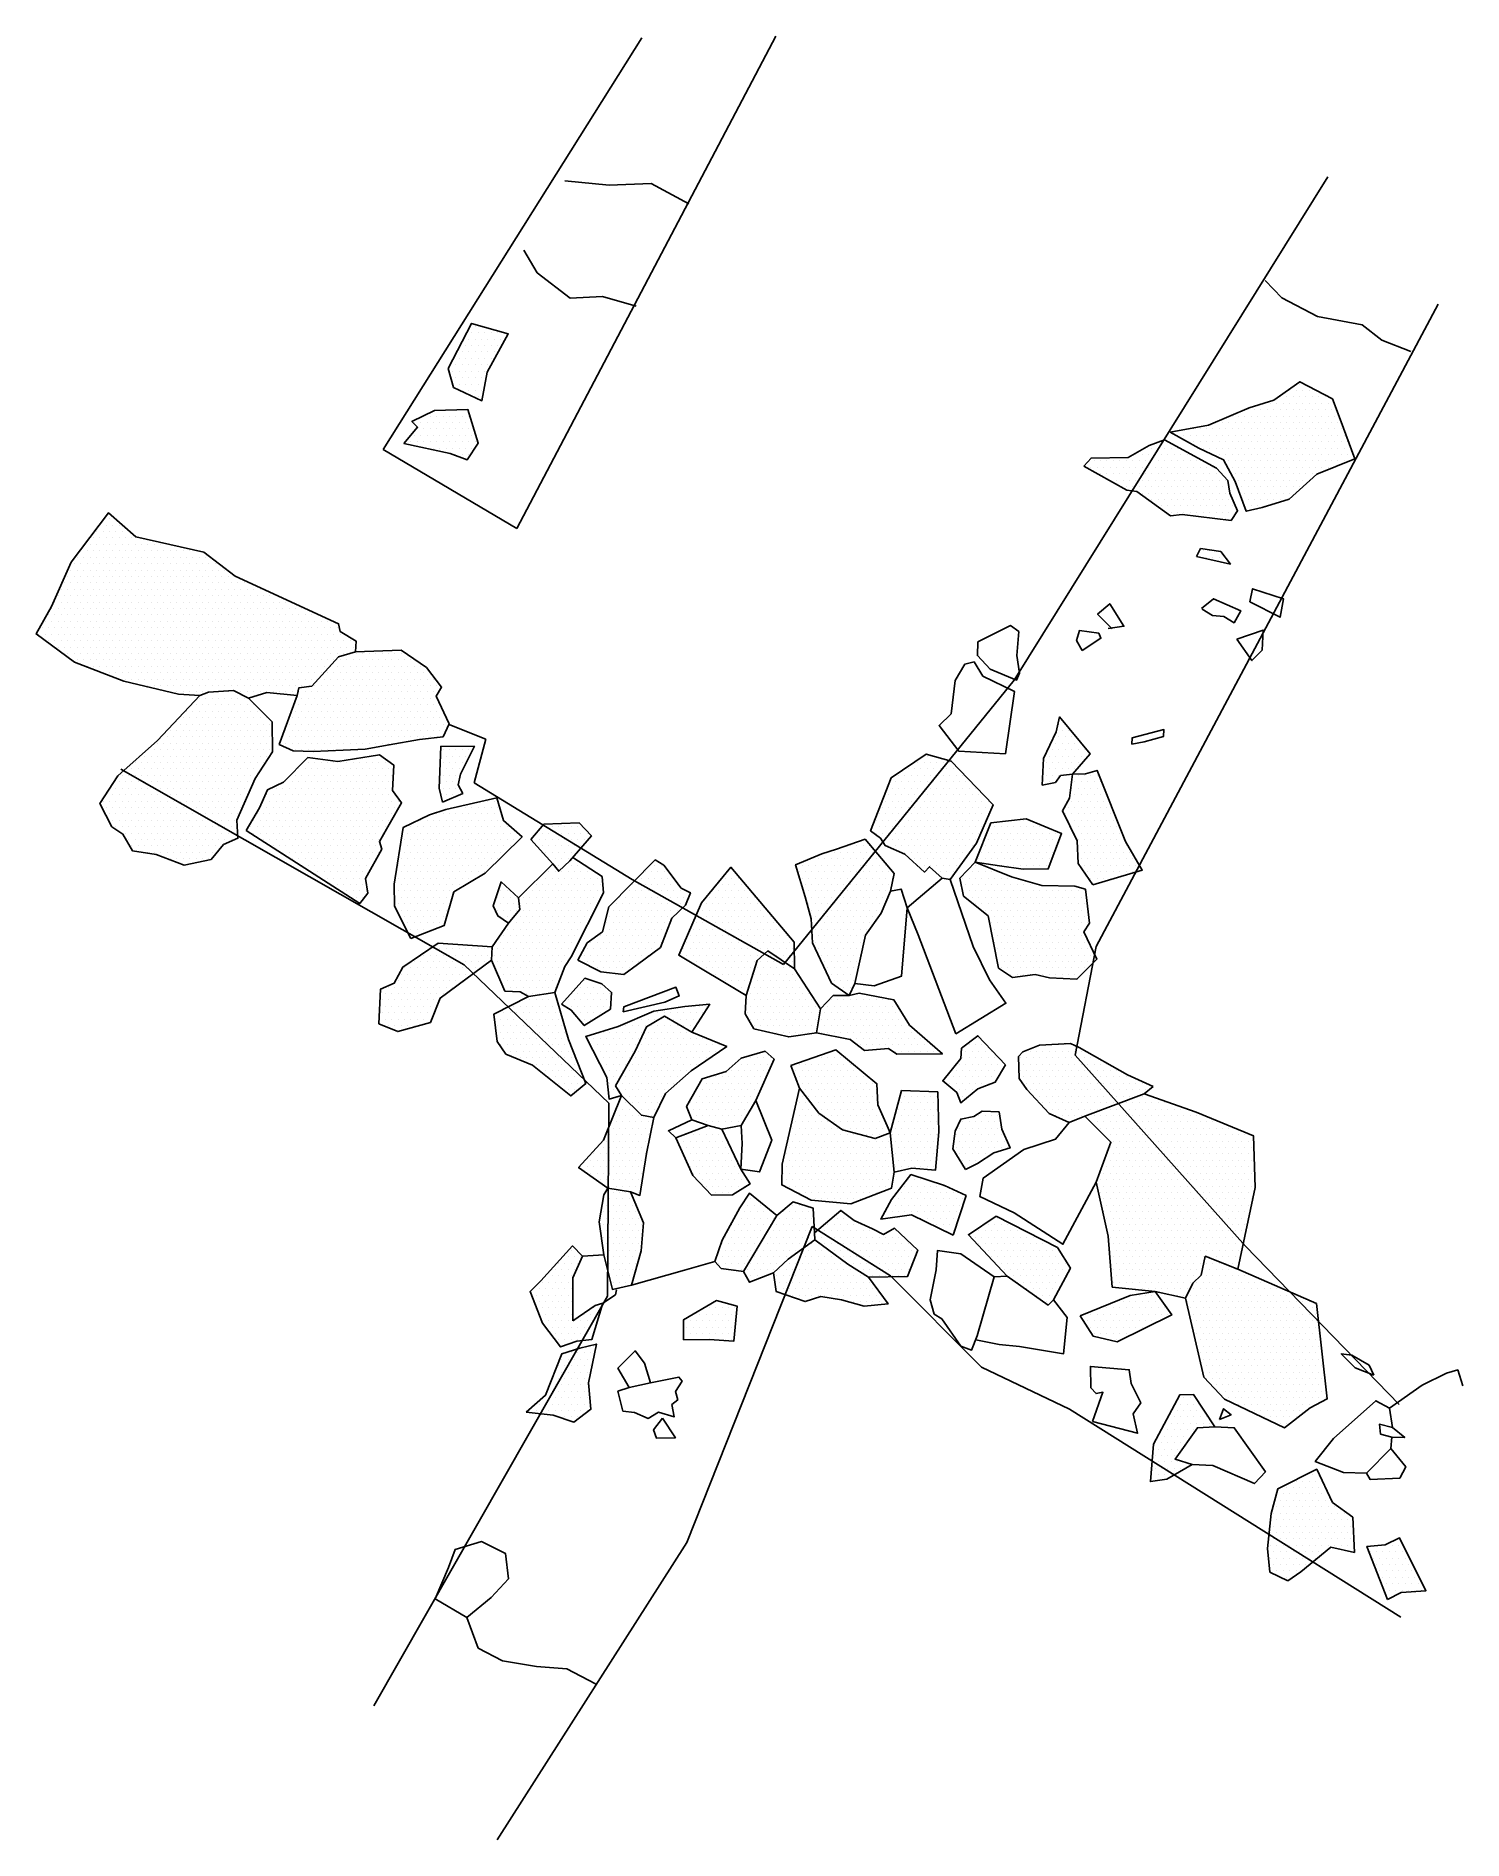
# Model space of a CAD drawing. Header units: metres. Extents: x -3.83 to -1.05, y -18.12 to -14.61.
import ezdxf

# ---------------------------------------------------------------- set-up
doc = ezdxf.new("R2010")
doc.units = ezdxf.units.M
doc.header["$LTSCALE"] = 25
doc.header["$MEASUREMENT"] = 0
doc.linetypes.add('STRICHPUNKTX2', pattern=[2, 1, -0.5, 0, -0.5])
doc.layers.get('0').update_dxf_attribs({"linetype": 'CONTINUOUS'})
for name, color, linetype in [('BEFUND', 1, 'CONTINUOUS'), ('GRABUNGSGRENZE', 3, 'STRICHPUNKTX2'), ('STEINE', 4, 'CONTINUOUS'), ('STEINESCHRAFF', 4, 'CONTINUOUS')]:
    doc.layers.add(name, color=color, linetype=linetype)

# ---------------------------------------------------------------- blocks, each defined once
blk = doc.blocks.new('*X1')
at = {"color": 0}
for p, q in [((-249.375, -1626.25), (-249.375, -1626.25)), ((-248.75, -1625), (-248.75, -1625)), ((-248.125, -1623.75), (-248.125, -1623.75)), ((-248.125, -1626.25), (-248.125, -1626.25)), ((-247.5, -1625), (-247.5, -1625)), ((-246.875, -1626.25), (-246.875, -1626.25)), ((-246.25, -1625), (-246.25, -1625)), ((-245.625, -1626.25), (-245.625, -1626.25)), ((-252.5, -1630), (-252.5, -1630)), ((-251.875, -1628.75), (-251.875, -1628.75)), ((-251.25, -1627.5), (-251.25, -1627.5)), ((-251.25, -1630), (-251.25, -1630)), ((-250.625, -1628.75), (-250.625, -1628.75)), ((-250, -1627.5), (-250, -1627.5)), ((-250, -1630), (-250, -1630)), ((-249.375, -1628.75), (-249.375, -1628.75)), ((-248.75, -1627.5), (-248.75, -1627.5)), ((-248.75, -1630), (-248.75, -1630)), ((-248.125, -1628.75), (-248.125, -1628.75)), ((-247.5, -1627.5), (-247.5, -1627.5)), ((-247.5, -1630), (-247.5, -1630)), ((-246.875, -1628.75), (-246.875, -1628.75)), ((-246.25, -1627.5), (-246.25, -1627.5)), ((-246.25, -1630), (-246.25, -1630)), ((-245.625, -1628.75), (-245.625, -1628.75)), ((-245, -1627.5), (-245, -1627.5)), ((-245, -1630), (-245, -1630)), ((-244.375, -1628.75), (-244.375, -1628.75)), ((-243.75, -1630), (-243.75, -1630)), ((-243.125, -1628.75), (-243.125, -1628.75)), ((-242.5, -1630), (-242.5, -1630)), ((-254.375, -1633.75), (-254.375, -1633.75)), ((-253.75, -1632.5), (-253.75, -1632.5)), ((-253.125, -1631.25), (-253.125, -1631.25)), ((-253.125, -1633.75), (-253.125, -1633.75)), ((-252.5, -1632.5), (-252.5, -1632.5)), ((-251.875, -1631.25), (-251.875, -1631.25)), ((-251.875, -1633.75), (-251.875, -1633.75)), ((-251.25, -1632.5), (-251.25, -1632.5)), ((-250.625, -1631.25), (-250.625, -1631.25)), ((-250.625, -1633.75), (-250.625, -1633.75)), ((-250, -1632.5), (-250, -1632.5)), ((-249.375, -1631.25), (-249.375, -1631.25)), ((-249.375, -1633.75), (-249.375, -1633.75)), ((-248.75, -1632.5), (-248.75, -1632.5)), ((-248.125, -1631.25), (-248.125, -1631.25)), ((-248.125, -1633.75), (-248.125, -1633.75)), ((-247.5, -1632.5), (-247.5, -1632.5)), ((-246.875, -1631.25), (-246.875, -1631.25)), ((-246.875, -1633.75), (-246.875, -1633.75)), ((-246.25, -1632.5), (-246.25, -1632.5)), ((-245.625, -1631.25), (-245.625, -1631.25)), ((-245.625, -1633.75), (-245.625, -1633.75)), ((-245, -1632.5), (-245, -1632.5)), ((-244.375, -1631.25), (-244.375, -1631.25)), ((-244.375, -1633.75), (-244.375, -1633.75)), ((-243.75, -1632.5), (-243.75, -1632.5)), ((-243.125, -1631.25), (-243.125, -1631.25)), ((-243.125, -1633.75), (-243.125, -1633.75)), ((-242.5, -1632.5), (-242.5, -1632.5)), ((-241.875, -1631.25), (-241.875, -1631.25)), ((-241.875, -1633.75), (-241.875, -1633.75)), ((-241.25, -1632.5), (-241.25, -1632.5)), ((-240.625, -1631.25), (-240.625, -1631.25)), ((-240.625, -1633.75), (-240.625, -1633.75)), ((-240, -1632.5), (-240, -1632.5)), ((-239.375, -1633.75), (-239.375, -1633.75)), ((-256.25, -1637.5), (-256.25, -1637.5)), ((-255.625, -1636.25), (-255.625, -1636.25)), ((-255, -1635), (-255, -1635)), ((-255, -1637.5), (-255, -1637.5)), ((-254.375, -1636.25), (-254.375, -1636.25)), ((-253.75, -1635), (-253.75, -1635)), ((-253.75, -1637.5), (-253.75, -1637.5)), ((-253.125, -1636.25), (-253.125, -1636.25)), ((-252.5, -1635), (-252.5, -1635)), ((-252.5, -1637.5), (-252.5, -1637.5)), ((-251.875, -1636.25), (-251.875, -1636.25)), ((-251.25, -1635), (-251.25, -1635)), ((-251.25, -1637.5), (-251.25, -1637.5)), ((-250.625, -1636.25), (-250.625, -1636.25)), ((-250, -1635), (-250, -1635)), ((-250, -1637.5), (-250, -1637.5)), ((-249.375, -1636.25), (-249.375, -1636.25)), ((-248.75, -1635), (-248.75, -1635)), ((-248.75, -1637.5), (-248.75, -1637.5)), ((-248.125, -1636.25), (-248.125, -1636.25)), ((-247.5, -1635), (-247.5, -1635)), ((-247.5, -1637.5), (-247.5, -1637.5)), ((-246.875, -1636.25), (-246.875, -1636.25)), ((-246.25, -1635), (-246.25, -1635)), ((-246.25, -1637.5), (-246.25, -1637.5)), ((-245.625, -1636.25), (-245.625, -1636.25)), ((-245, -1635), (-245, -1635)), ((-245, -1637.5), (-245, -1637.5)), ((-244.375, -1636.25), (-244.375, -1636.25)), ((-243.75, -1635), (-243.75, -1635)), ((-243.75, -1637.5), (-243.75, -1637.5)), ((-243.125, -1636.25), (-243.125, -1636.25)), ((-242.5, -1635), (-242.5, -1635)), ((-242.5, -1637.5), (-242.5, -1637.5)), ((-241.875, -1636.25), (-241.875, -1636.25)), ((-241.25, -1635), (-241.25, -1635)), ((-241.25, -1637.5), (-241.25, -1637.5)), ((-240.625, -1636.25), (-240.625, -1636.25)), ((-240, -1635), (-240, -1635)), ((-240, -1637.5), (-240, -1637.5)), ((-239.375, -1636.25), (-239.375, -1636.25)), ((-238.75, -1635), (-238.75, -1635)), ((-238.75, -1637.5), (-238.75, -1637.5)), ((-238.125, -1636.25), (-238.125, -1636.25)), ((-237.5, -1635), (-237.5, -1635)), ((-237.5, -1637.5), (-237.5, -1637.5)), ((-236.875, -1636.25), (-236.875, -1636.25)), ((-236.25, -1637.5), (-236.25, -1637.5)), ((-257.5, -1640), (-257.5, -1640)), ((-256.875, -1638.75), (-256.875, -1638.75)), ((-256.25, -1640), (-256.25, -1640)), ((-255.625, -1638.75), (-255.625, -1638.75)), ((-255, -1640), (-255, -1640)), ((-254.375, -1638.75), (-254.375, -1638.75)), ((-253.75, -1640), (-253.75, -1640)), ((-253.125, -1638.75), (-253.125, -1638.75)), ((-252.5, -1640), (-252.5, -1640)), ((-251.875, -1638.75), (-251.875, -1638.75)), ((-251.25, -1640), (-251.25, -1640)), ((-250.625, -1638.75), (-250.625, -1638.75)), ((-250, -1640), (-250, -1640)), ((-249.375, -1638.75), (-249.375, -1638.75)), ((-248.75, -1640), (-248.75, -1640)), ((-248.125, -1638.75), (-248.125, -1638.75)), ((-247.5, -1640), (-247.5, -1640)), ((-246.875, -1638.75), (-246.875, -1638.75)), ((-246.25, -1640), (-246.25, -1640)), ((-245.625, -1638.75), (-245.625, -1638.75)), ((-245, -1640), (-245, -1640)), ((-244.375, -1638.75), (-244.375, -1638.75)), ((-243.75, -1640), (-243.75, -1640)), ((-243.125, -1638.75), (-243.125, -1638.75)), ((-242.5, -1640), (-242.5, -1640)), ((-241.875, -1638.75), (-241.875, -1638.75)), ((-241.25, -1640), (-241.25, -1640)), ((-240.625, -1638.75), (-240.625, -1638.75)), ((-240, -1640), (-240, -1640)), ((-239.375, -1638.75), (-239.375, -1638.75)), ((-238.75, -1640), (-238.75, -1640)), ((-238.125, -1638.75), (-238.125, -1638.75)), ((-237.5, -1640), (-237.5, -1640)), ((-236.875, -1638.75), (-236.875, -1638.75)), ((-236.25, -1640), (-236.25, -1640)), ((-235.625, -1638.75), (-235.625, -1638.75)), ((-255.625, -1641.25), (-255.625, -1641.25)), ((-254.375, -1641.25), (-254.375, -1641.25)), ((-253.125, -1641.25), (-253.125, -1641.25)), ((-252.5, -1642.5), (-252.5, -1642.5)), ((-251.875, -1641.25), (-251.875, -1641.25)), ((-251.25, -1642.5), (-251.25, -1642.5)), ((-250.625, -1641.25), (-250.625, -1641.25)), ((-250.625, -1643.75), (-250.625, -1643.75)), ((-250, -1642.5), (-250, -1642.5)), ((-249.375, -1641.25), (-249.375, -1641.25)), ((-249.375, -1643.75), (-249.375, -1643.75)), ((-248.75, -1642.5), (-248.75, -1642.5)), ((-248.125, -1641.25), (-248.125, -1641.25)), ((-248.125, -1643.75), (-248.125, -1643.75)), ((-247.5, -1642.5), (-247.5, -1642.5)), ((-246.875, -1641.25), (-246.875, -1641.25)), ((-246.875, -1643.75), (-246.875, -1643.75)), ((-246.25, -1642.5), (-246.25, -1642.5)), ((-245.625, -1641.25), (-245.625, -1641.25)), ((-245.625, -1643.75), (-245.625, -1643.75)), ((-245, -1642.5), (-245, -1642.5)), ((-244.375, -1641.25), (-244.375, -1641.25)), ((-244.375, -1643.75), (-244.375, -1643.75)), ((-243.75, -1642.5), (-243.75, -1642.5)), ((-243.125, -1641.25), (-243.125, -1641.25)), ((-243.125, -1643.75), (-243.125, -1643.75)), ((-242.5, -1642.5), (-242.5, -1642.5)), ((-241.875, -1641.25), (-241.875, -1641.25)), ((-241.875, -1643.75), (-241.875, -1643.75)), ((-241.25, -1642.5), (-241.25, -1642.5)), ((-240.625, -1641.25), (-240.625, -1641.25)), ((-240.625, -1643.75), (-240.625, -1643.75)), ((-240, -1642.5), (-240, -1642.5)), ((-239.375, -1641.25), (-239.375, -1641.25)), ((-239.375, -1643.75), (-239.375, -1643.75)), ((-238.75, -1642.5), (-238.75, -1642.5)), ((-238.125, -1641.25), (-238.125, -1641.25)), ((-238.125, -1643.75), (-238.125, -1643.75)), ((-237.5, -1642.5), (-237.5, -1642.5)), ((-236.875, -1641.25), (-236.875, -1641.25)), ((-236.875, -1643.75), (-236.875, -1643.75)), ((-236.25, -1642.5), (-236.25, -1642.5)), ((-235.625, -1641.25), (-235.625, -1641.25)), ((-235.625, -1643.75), (-235.625, -1643.75)), ((-282.5, -1647.5), (-282.5, -1647.5)), ((-278.75, -1647.5), (-278.75, -1647.5)), ((-277.5, -1647.5), (-277.5, -1647.5)), ((-276.875, -1646.25), (-276.875, -1646.25)), ((-276.25, -1645), (-276.25, -1645)), ((-276.25, -1647.5), (-276.25, -1647.5)), ((-275.625, -1646.25), (-275.625, -1646.25)), ((-275, -1645), (-275, -1645)), ((-275, -1647.5), (-275, -1647.5)), ((-274.375, -1646.25), (-274.375, -1646.25)), ((-273.75, -1647.5), (-273.75, -1647.5)), ((-273.125, -1646.25), (-273.125, -1646.25)), ((-272.5, -1647.5), (-272.5, -1647.5)), ((-271.25, -1647.5), (-271.25, -1647.5)), ((-248.75, -1645), (-248.75, -1645)), ((-247.5, -1645), (-247.5, -1645)), ((-246.875, -1646.25), (-246.875, -1646.25)), ((-246.25, -1645), (-246.25, -1645)), ((-245.625, -1646.25), (-245.625, -1646.25)), ((-245, -1645), (-245, -1645)), ((-245, -1647.5), (-245, -1647.5)), ((-244.375, -1646.25), (-244.375, -1646.25)), ((-243.75, -1645), (-243.75, -1645)), ((-243.75, -1647.5), (-243.75, -1647.5)), ((-243.125, -1646.25), (-243.125, -1646.25)), ((-242.5, -1645), (-242.5, -1645)), ((-242.5, -1647.5), (-242.5, -1647.5)), ((-241.875, -1646.25), (-241.875, -1646.25)), ((-241.25, -1645), (-241.25, -1645)), ((-241.25, -1647.5), (-241.25, -1647.5)), ((-240.625, -1646.25), (-240.625, -1646.25)), ((-240, -1645), (-240, -1645)), ((-240, -1647.5), (-240, -1647.5)), ((-239.375, -1646.25), (-239.375, -1646.25)), ((-238.75, -1645), (-238.75, -1645)), ((-238.75, -1647.5), (-238.75, -1647.5)), ((-238.125, -1646.25), (-238.125, -1646.25)), ((-237.5, -1645), (-237.5, -1645)), ((-237.5, -1647.5), (-237.5, -1647.5)), ((-236.875, -1646.25), (-236.875, -1646.25)), ((-236.25, -1645), (-236.25, -1645)), ((-236.25, -1647.5), (-236.25, -1647.5)), ((-235.625, -1646.25), (-235.625, -1646.25)), ((-235, -1645), (-235, -1645)), ((-235, -1647.5), (-235, -1647.5)), ((-234.375, -1646.25), (-234.375, -1646.25)), ((-233.75, -1647.5), (-233.75, -1647.5)), ((-233.125, -1646.25), (-233.125, -1646.25)), ((-232.5, -1647.5), (-232.5, -1647.5)), ((-222.5, -1647.5), (-222.5, -1647.5)), ((-293.125, -1651.25), (-293.125, -1651.25)), ((-291.875, -1651.25), (-291.875, -1651.25)), ((-290.625, -1651.25), (-290.625, -1651.25)), ((-290, -1650), (-290, -1650)), ((-289.375, -1651.25), (-289.375, -1651.25)), ((-288.75, -1650), (-288.75, -1650)), ((-288.125, -1648.75), (-288.125, -1648.75)), ((-288.125, -1651.25), (-288.125, -1651.25)), ((-287.5, -1650), (-287.5, -1650)), ((-286.875, -1648.75), (-286.875, -1648.75)), ((-286.875, -1651.25), (-286.875, -1651.25)), ((-286.25, -1650), (-286.25, -1650)), ((-285.625, -1648.75), (-285.625, -1648.75)), ((-285.625, -1651.25), (-285.625, -1651.25)), ((-285, -1650), (-285, -1650)), ((-284.375, -1648.75), (-284.375, -1648.75)), ((-284.375, -1651.25), (-284.375, -1651.25)), ((-283.75, -1650), (-283.75, -1650)), ((-283.125, -1648.75), (-283.125, -1648.75)), ((-283.125, -1651.25), (-283.125, -1651.25)), ((-282.5, -1650), (-282.5, -1650)), ((-281.875, -1648.75), (-281.875, -1648.75)), ((-281.875, -1651.25), (-281.875, -1651.25)), ((-281.25, -1650), (-281.25, -1650)), ((-279.375, -1648.75), (-279.375, -1648.75)), ((-278.75, -1650), (-278.75, -1650)), ((-278.125, -1648.75), (-278.125, -1648.75)), ((-278.125, -1651.25), (-278.125, -1651.25)), ((-277.5, -1650), (-277.5, -1650)), ((-276.875, -1648.75), (-276.875, -1648.75)), ((-276.875, -1651.25), (-276.875, -1651.25)), ((-276.25, -1650), (-276.25, -1650)), ((-275.625, -1648.75), (-275.625, -1648.75)), ((-275.625, -1651.25), (-275.625, -1651.25)), ((-275, -1650), (-275, -1650)), ((-274.375, -1648.75), (-274.375, -1648.75)), ((-274.375, -1651.25), (-274.375, -1651.25)), ((-273.75, -1650), (-273.75, -1650)), ((-273.125, -1648.75), (-273.125, -1648.75)), ((-273.125, -1651.25), (-273.125, -1651.25)), ((-272.5, -1650), (-272.5, -1650)), ((-271.875, -1648.75), (-271.875, -1648.75)), ((-271.25, -1650), (-271.25, -1650)), ((-263.125, -1651.25), (-263.125, -1651.25)), ((-261.875, -1651.25), (-261.875, -1651.25)), ((-260.625, -1651.25), (-260.625, -1651.25)), ((-259.375, -1651.25), (-259.375, -1651.25)), ((-258.125, -1651.25), (-258.125, -1651.25)), ((-256.875, -1651.25), (-256.875, -1651.25)), ((-256.25, -1650), (-256.25, -1650)), ((-255.625, -1651.25), (-255.625, -1651.25)), ((-255, -1650), (-255, -1650)), ((-254.375, -1651.25), (-254.375, -1651.25)), ((-253.75, -1650), (-253.75, -1650)), ((-253.125, -1651.25), (-253.125, -1651.25)), ((-252.5, -1650), (-252.5, -1650)), ((-244.375, -1648.75), (-244.375, -1648.75)), ((-244.375, -1651.25), (-244.375, -1651.25)), ((-243.75, -1650), (-243.75, -1650)), ((-243.125, -1648.75), (-243.125, -1648.75)), ((-243.125, -1651.25), (-243.125, -1651.25)), ((-242.5, -1650), (-242.5, -1650)), ((-241.875, -1648.75), (-241.875, -1648.75)), ((-241.875, -1651.25), (-241.875, -1651.25)), ((-241.25, -1650), (-241.25, -1650)), ((-240.625, -1648.75), (-240.625, -1648.75)), ((-240.625, -1651.25), (-240.625, -1651.25)), ((-240, -1650), (-240, -1650)), ((-239.375, -1648.75), (-239.375, -1648.75)), ((-239.375, -1651.25), (-239.375, -1651.25)), ((-238.75, -1650), (-238.75, -1650)), ((-238.125, -1648.75), (-238.125, -1648.75)), ((-238.125, -1651.25), (-238.125, -1651.25)), ((-237.5, -1650), (-237.5, -1650)), ((-236.875, -1648.75), (-236.875, -1648.75)), ((-236.875, -1651.25), (-236.875, -1651.25)), ((-236.25, -1650), (-236.25, -1650)), ((-235.625, -1648.75), (-235.625, -1648.75)), ((-235.625, -1651.25), (-235.625, -1651.25)), ((-235, -1650), (-235, -1650)), ((-234.375, -1648.75), (-234.375, -1648.75)), ((-234.375, -1651.25), (-234.375, -1651.25)), ((-233.75, -1650), (-233.75, -1650)), ((-233.125, -1648.75), (-233.125, -1648.75)), ((-233.125, -1651.25), (-233.125, -1651.25)), ((-232.5, -1650), (-232.5, -1650)), ((-231.875, -1648.75), (-231.875, -1648.75)), ((-231.875, -1651.25), (-231.875, -1651.25)), ((-231.25, -1650), (-231.25, -1650)), ((-230.625, -1651.25), (-230.625, -1651.25)), ((-229.375, -1651.25), (-229.375, -1651.25)), ((-228.75, -1650), (-228.75, -1650)), ((-228.125, -1648.75), (-228.125, -1648.75)), ((-228.125, -1651.25), (-228.125, -1651.25)), ((-227.5, -1650), (-227.5, -1650)), ((-226.875, -1648.75), (-226.875, -1648.75)), ((-226.875, -1651.25), (-226.875, -1651.25)), ((-226.25, -1650), (-226.25, -1650)), ((-225.625, -1648.75), (-225.625, -1648.75)), ((-225.625, -1651.25), (-225.625, -1651.25)), ((-225, -1650), (-225, -1650)), ((-224.375, -1648.75), (-224.375, -1648.75)), ((-224.375, -1651.25), (-224.375, -1651.25)), ((-223.75, -1650), (-223.75, -1650)), ((-223.125, -1648.75), (-223.125, -1648.75)), ((-223.125, -1651.25), (-223.125, -1651.25)), ((-222.5, -1650), (-222.5, -1650)), ((-221.875, -1648.75), (-221.875, -1648.75)), ((-221.875, -1651.25), (-221.875, -1651.25)), ((-221.25, -1650), (-221.25, -1650)), ((-220.625, -1648.75), (-220.625, -1648.75)), ((-220.625, -1651.25), (-220.625, -1651.25)), ((-220, -1650), (-220, -1650)), ((-219.375, -1648.75), (-219.375, -1648.75)), ((-219.375, -1651.25), (-219.375, -1651.25)), ((-218.75, -1650), (-218.75, -1650)), ((-218.125, -1648.75), (-218.125, -1648.75)), ((-218.125, -1651.25), (-218.125, -1651.25)), ((-217.5, -1650), (-217.5, -1650)), ((-216.875, -1648.75), (-216.875, -1648.75)), ((-216.875, -1651.25), (-216.875, -1651.25)), ((-216.25, -1650), (-216.25, -1650)), ((-215.625, -1651.25), (-215.625, -1651.25)), ((-214.375, -1651.25), (-214.375, -1651.25)), ((-293.125, -1653.75), (-293.125, -1653.75)), ((-292.5, -1652.5), (-292.5, -1652.5)), ((-292.5, -1655), (-292.5, -1655)), ((-291.875, -1653.75), (-291.875, -1653.75)), ((-291.25, -1652.5), (-291.25, -1652.5)), ((-291.25, -1655), (-291.25, -1655)), ((-290.625, -1653.75), (-290.625, -1653.75)), ((-290, -1652.5), (-290, -1652.5)), ((-290, -1655), (-290, -1655)), ((-289.375, -1653.75), (-289.375, -1653.75)), ((-288.75, -1652.5), (-288.75, -1652.5)), ((-288.75, -1655), (-288.75, -1655)), ((-288.125, -1653.75), (-288.125, -1653.75)), ((-287.5, -1652.5), (-287.5, -1652.5)), ((-287.5, -1655), (-287.5, -1655)), ((-286.875, -1653.75), (-286.875, -1653.75)), ((-286.25, -1652.5), (-286.25, -1652.5)), ((-286.25, -1655), (-286.25, -1655)), ((-285.625, -1653.75), (-285.625, -1653.75)), ((-285, -1652.5), (-285, -1652.5)), ((-285, -1655), (-285, -1655)), ((-284.375, -1653.75), (-284.375, -1653.75)), ((-283.75, -1652.5), (-283.75, -1652.5)), ((-283.75, -1655), (-283.75, -1655)), ((-283.125, -1653.75), (-283.125, -1653.75)), ((-282.5, -1652.5), (-282.5, -1652.5)), ((-282.5, -1655), (-282.5, -1655)), ((-281.875, -1653.75), (-281.875, -1653.75)), ((-281.25, -1652.5), (-281.25, -1652.5)), ((-281.25, -1655), (-281.25, -1655)), ((-280.625, -1653.75), (-280.625, -1653.75)), ((-280, -1655), (-280, -1655)), ((-276.25, -1652.5), (-276.25, -1652.5)), ((-275, -1652.5), (-275, -1652.5)), ((-272.5, -1655), (-272.5, -1655)), ((-271.25, -1655), (-271.25, -1655)), ((-270, -1655), (-270, -1655)), ((-268.75, -1655), (-268.75, -1655)), ((-268.125, -1653.75), (-268.125, -1653.75)), ((-267.5, -1655), (-267.5, -1655)), ((-266.875, -1653.75), (-266.875, -1653.75)), ((-266.25, -1652.5), (-266.25, -1652.5)), ((-266.25, -1655), (-266.25, -1655)), ((-265.625, -1653.75), (-265.625, -1653.75)), ((-265, -1652.5), (-265, -1652.5)), ((-265, -1655), (-265, -1655)), ((-264.375, -1653.75), (-264.375, -1653.75)), ((-263.75, -1652.5), (-263.75, -1652.5)), ((-263.75, -1655), (-263.75, -1655)), ((-263.125, -1653.75), (-263.125, -1653.75)), ((-262.5, -1652.5), (-262.5, -1652.5)), ((-262.5, -1655), (-262.5, -1655)), ((-261.875, -1653.75), (-261.875, -1653.75)), ((-261.25, -1652.5), (-261.25, -1652.5)), ((-261.25, -1655), (-261.25, -1655)), ((-260.625, -1653.75), (-260.625, -1653.75)), ((-260, -1652.5), (-260, -1652.5)), ((-260, -1655), (-260, -1655)), ((-259.375, -1653.75), (-259.375, -1653.75)), ((-258.75, -1652.5), (-258.75, -1652.5)), ((-258.75, -1655), (-258.75, -1655)), ((-258.125, -1653.75), (-258.125, -1653.75)), ((-257.5, -1652.5), (-257.5, -1652.5)), ((-257.5, -1655), (-257.5, -1655)), ((-256.875, -1653.75), (-256.875, -1653.75)), ((-256.25, -1652.5), (-256.25, -1652.5)), ((-256.25, -1655), (-256.25, -1655)), ((-255.625, -1653.75), (-255.625, -1653.75)), ((-255, -1652.5), (-255, -1652.5)), ((-253.75, -1652.5), (-253.75, -1652.5)), ((-243.75, -1652.5), (-243.75, -1652.5)), ((-243.125, -1653.75), (-243.125, -1653.75)), ((-242.5, -1652.5), (-242.5, -1652.5)), ((-241.875, -1653.75), (-241.875, -1653.75)), ((-241.25, -1652.5), (-241.25, -1652.5)), ((-240.625, -1653.75), (-240.625, -1653.75)), ((-240, -1652.5), (-240, -1652.5)), ((-240, -1655), (-240, -1655)), ((-239.375, -1653.75), (-239.375, -1653.75)), ((-238.75, -1652.5), (-238.75, -1652.5)), ((-238.75, -1655), (-238.75, -1655)), ((-238.125, -1653.75), (-238.125, -1653.75)), ((-237.5, -1652.5), (-237.5, -1652.5)), ((-237.5, -1655), (-237.5, -1655)), ((-236.875, -1653.75), (-236.875, -1653.75)), ((-236.25, -1652.5), (-236.25, -1652.5)), ((-236.25, -1655), (-236.25, -1655)), ((-235.625, -1653.75), (-235.625, -1653.75)), ((-235, -1652.5), (-235, -1652.5)), ((-235, -1655), (-235, -1655)), ((-234.375, -1653.75), (-234.375, -1653.75)), ((-233.75, -1652.5), (-233.75, -1652.5)), ((-233.75, -1655), (-233.75, -1655)), ((-233.125, -1653.75), (-233.125, -1653.75)), ((-232.5, -1652.5), (-232.5, -1652.5)), ((-232.5, -1655), (-232.5, -1655)), ((-231.875, -1653.75), (-231.875, -1653.75)), ((-231.25, -1652.5), (-231.25, -1652.5)), ((-231.25, -1655), (-231.25, -1655)), ((-230.625, -1653.75), (-230.625, -1653.75)), ((-230, -1652.5), (-230, -1652.5)), ((-230, -1655), (-230, -1655)), ((-229.375, -1653.75), (-229.375, -1653.75)), ((-228.75, -1652.5), (-228.75, -1652.5)), ((-228.75, -1655), (-228.75, -1655)), ((-228.125, -1653.75), (-228.125, -1653.75)), ((-227.5, -1652.5), (-227.5, -1652.5)), ((-227.5, -1655), (-227.5, -1655)), ((-226.875, -1653.75), (-226.875, -1653.75)), ((-226.25, -1652.5), (-226.25, -1652.5)), ((-226.25, -1655), (-226.25, -1655)), ((-225.625, -1653.75), (-225.625, -1653.75)), ((-225, -1652.5), (-225, -1652.5)), ((-225, -1655), (-225, -1655)), ((-224.375, -1653.75), (-224.375, -1653.75)), ((-223.75, -1652.5), (-223.75, -1652.5)), ((-223.75, -1655), (-223.75, -1655)), ((-223.125, -1653.75), (-223.125, -1653.75)), ((-222.5, -1652.5), (-222.5, -1652.5)), ((-222.5, -1655), (-222.5, -1655)), ((-221.875, -1653.75), (-221.875, -1653.75)), ((-221.25, -1652.5), (-221.25, -1652.5)), ((-221.25, -1655), (-221.25, -1655)), ((-220.625, -1653.75), (-220.625, -1653.75)), ((-220, -1652.5), (-220, -1652.5)), ((-220, -1655), (-220, -1655)), ((-219.375, -1653.75), (-219.375, -1653.75)), ((-218.75, -1652.5), (-218.75, -1652.5)), ((-218.75, -1655), (-218.75, -1655)), ((-218.125, -1653.75), (-218.125, -1653.75)), ((-217.5, -1652.5), (-217.5, -1652.5)), ((-217.5, -1655), (-217.5, -1655)), ((-216.875, -1653.75), (-216.875, -1653.75)), ((-216.25, -1652.5), (-216.25, -1652.5)), ((-216.25, -1655), (-216.25, -1655)), ((-215.625, -1653.75), (-215.625, -1653.75)), ((-215, -1652.5), (-215, -1652.5)), ((-215, -1655), (-215, -1655)), ((-214.375, -1653.75), (-214.375, -1653.75)), ((-213.75, -1652.5), (-213.75, -1652.5)), ((-213.75, -1655), (-213.75, -1655)), ((-213.125, -1653.75), (-213.125, -1653.75)), ((-212.5, -1655), (-212.5, -1655)), ((-293.125, -1656.25), (-293.125, -1656.25)), ((-292.5, -1657.5), (-292.5, -1657.5)), ((-291.875, -1656.25), (-291.875, -1656.25)), ((-291.875, -1658.75), (-291.875, -1658.75)), ((-291.25, -1657.5), (-291.25, -1657.5)), ((-290.625, -1656.25), (-290.625, -1656.25)), ((-290.625, -1658.75), (-290.625, -1658.75)), ((-290, -1657.5), (-290, -1657.5)), ((-289.375, -1656.25), (-289.375, -1656.25)), ((-289.375, -1658.75), (-289.375, -1658.75)), ((-288.75, -1657.5), (-288.75, -1657.5)), ((-288.125, -1656.25), (-288.125, -1656.25)), ((-288.125, -1658.75), (-288.125, -1658.75)), ((-287.5, -1657.5), (-287.5, -1657.5)), ((-286.875, -1656.25), (-286.875, -1656.25)), ((-286.875, -1658.75), (-286.875, -1658.75)), ((-286.25, -1657.5), (-286.25, -1657.5)), ((-285.625, -1656.25), (-285.625, -1656.25)), ((-285.625, -1658.75), (-285.625, -1658.75)), ((-285, -1657.5), (-285, -1657.5)), ((-284.375, -1656.25), (-284.375, -1656.25)), ((-284.375, -1658.75), (-284.375, -1658.75)), ((-283.75, -1657.5), (-283.75, -1657.5)), ((-283.125, -1656.25), (-283.125, -1656.25)), ((-283.125, -1658.75), (-283.125, -1658.75)), ((-282.5, -1657.5), (-282.5, -1657.5)), ((-281.875, -1656.25), (-281.875, -1656.25)), ((-281.875, -1658.75), (-281.875, -1658.75)), ((-281.25, -1657.5), (-281.25, -1657.5)), ((-280.625, -1656.25), (-280.625, -1656.25)), ((-280.625, -1658.75), (-280.625, -1658.75)), ((-280, -1657.5), (-280, -1657.5)), ((-279.375, -1658.75), (-279.375, -1658.75)), ((-275.625, -1656.25), (-275.625, -1656.25)), ((-275, -1657.5), (-275, -1657.5)), ((-274.375, -1656.25), (-274.375, -1656.25)), ((-274.375, -1658.75), (-274.375, -1658.75)), ((-273.75, -1657.5), (-273.75, -1657.5)), ((-273.125, -1656.25), (-273.125, -1656.25)), ((-273.125, -1658.75), (-273.125, -1658.75)), ((-272.5, -1657.5), (-272.5, -1657.5)), ((-271.875, -1656.25), (-271.875, -1656.25)), ((-271.875, -1658.75), (-271.875, -1658.75)), ((-271.25, -1657.5), (-271.25, -1657.5)), ((-270.625, -1656.25), (-270.625, -1656.25)), ((-270.625, -1658.75), (-270.625, -1658.75)), ((-270, -1657.5), (-270, -1657.5)), ((-269.375, -1656.25), (-269.375, -1656.25)), ((-269.375, -1658.75), (-269.375, -1658.75)), ((-268.75, -1657.5), (-268.75, -1657.5)), ((-268.125, -1656.25), (-268.125, -1656.25)), ((-268.125, -1658.75), (-268.125, -1658.75)), ((-267.5, -1657.5), (-267.5, -1657.5)), ((-266.875, -1656.25), (-266.875, -1656.25)), ((-266.875, -1658.75), (-266.875, -1658.75)), ((-266.25, -1657.5), (-266.25, -1657.5)), ((-265.625, -1656.25), (-265.625, -1656.25)), ((-265.625, -1658.75), (-265.625, -1658.75)), ((-265, -1657.5), (-265, -1657.5)), ((-264.375, -1656.25), (-264.375, -1656.25)), ((-264.375, -1658.75), (-264.375, -1658.75)), ((-263.75, -1657.5), (-263.75, -1657.5)), ((-263.125, -1656.25), (-263.125, -1656.25)), ((-263.125, -1658.75), (-263.125, -1658.75)), ((-262.5, -1657.5), (-262.5, -1657.5)), ((-261.875, -1656.25), (-261.875, -1656.25)), ((-261.875, -1658.75), (-261.875, -1658.75)), ((-261.25, -1657.5), (-261.25, -1657.5)), ((-260.625, -1656.25), (-260.625, -1656.25)), ((-260.625, -1658.75), (-260.625, -1658.75)), ((-260, -1657.5), (-260, -1657.5)), ((-259.375, -1656.25), (-259.375, -1656.25)), ((-259.375, -1658.75), (-259.375, -1658.75)), ((-258.75, -1657.5), (-258.75, -1657.5)), ((-258.125, -1656.25), (-258.125, -1656.25)), ((-258.125, -1658.75), (-258.125, -1658.75)), ((-257.5, -1657.5), (-257.5, -1657.5)), ((-256.875, -1656.25), (-256.875, -1656.25)), ((-256.875, -1658.75), (-256.875, -1658.75)), ((-256.25, -1657.5), (-256.25, -1657.5)), ((-255.625, -1656.25), (-255.625, -1656.25)), ((-255.625, -1658.75), (-255.625, -1658.75)), ((-255, -1657.5), (-255, -1657.5)), ((-254.375, -1656.25), (-254.375, -1656.25)), ((-254.375, -1658.75), (-254.375, -1658.75)), ((-253.75, -1657.5), (-253.75, -1657.5)), ((-253.125, -1656.25), (-253.125, -1656.25)), ((-253.125, -1658.75), (-253.125, -1658.75)), ((-252.5, -1657.5), (-252.5, -1657.5)), ((-251.875, -1658.75), (-251.875, -1658.75)), ((-251.25, -1657.5), (-251.25, -1657.5)), ((-250.625, -1658.75), (-250.625, -1658.75)), ((-250, -1657.5), (-250, -1657.5)), ((-226.875, -1658.75), (-226.875, -1658.75)), ((-224.375, -1656.25), (-224.375, -1656.25)), ((-223.125, -1656.25), (-223.125, -1656.25)), ((-222.5, -1657.5), (-222.5, -1657.5)), ((-221.875, -1656.25), (-221.875, -1656.25)), ((-221.25, -1657.5), (-221.25, -1657.5)), ((-220.625, -1656.25), (-220.625, -1656.25)), ((-220, -1657.5), (-220, -1657.5)), ((-219.375, -1656.25), (-219.375, -1656.25)), ((-218.75, -1657.5), (-218.75, -1657.5)), ((-218.125, -1656.25), (-218.125, -1656.25)), ((-217.5, -1657.5), (-217.5, -1657.5)), ((-216.875, -1656.25), (-216.875, -1656.25)), ((-216.25, -1657.5), (-216.25, -1657.5)), ((-215.625, -1656.25), (-215.625, -1656.25)), ((-215.625, -1658.75), (-215.625, -1658.75)), ((-215, -1657.5), (-215, -1657.5)), ((-214.375, -1656.25), (-214.375, -1656.25)), ((-214.375, -1658.75), (-214.375, -1658.75)), ((-213.75, -1657.5), (-213.75, -1657.5)), ((-213.125, -1656.25), (-213.125, -1656.25)), ((-213.125, -1658.75), (-213.125, -1658.75)), ((-212.5, -1657.5), (-212.5, -1657.5)), ((-211.875, -1656.25), (-211.875, -1656.25)), ((-211.875, -1658.75), (-211.875, -1658.75)), ((-211.25, -1657.5), (-211.25, -1657.5)), ((-210.625, -1656.25), (-210.625, -1656.25)), ((-210.625, -1658.75), (-210.625, -1658.75)), ((-210, -1657.5), (-210, -1657.5)), ((-209.375, -1658.75), (-209.375, -1658.75)), ((-208.75, -1657.5), (-208.75, -1657.5)), ((-208.125, -1658.75), (-208.125, -1658.75)), ((-201.875, -1658.75), (-201.875, -1658.75)), ((-201.25, -1657.5), (-201.25, -1657.5)), ((-200.625, -1658.75), (-200.625, -1658.75)), ((-200, -1657.5), (-200, -1657.5)), ((-199.375, -1656.25), (-199.375, -1656.25)), ((-199.375, -1658.75), (-199.375, -1658.75)), ((-198.75, -1657.5), (-198.75, -1657.5)), ((-198.125, -1658.75), (-198.125, -1658.75)), ((-196.875, -1658.75), (-196.875, -1658.75)), ((-189.375, -1658.75), (-189.375, -1658.75)), ((-188.125, -1658.75), (-188.125, -1658.75)), ((-186.875, -1658.75), (-186.875, -1658.75)), ((-185.625, -1658.75), (-185.625, -1658.75)), ((-185, -1657.5), (-185, -1657.5)), ((-184.375, -1658.75), (-184.375, -1658.75)), ((-183.75, -1657.5), (-183.75, -1657.5)), ((-183.125, -1658.75), (-183.125, -1658.75)), ((-182.5, -1657.5), (-182.5, -1657.5)), ((-181.875, -1658.75), (-181.875, -1658.75)), ((-181.25, -1657.5), (-181.25, -1657.5)), ((-180.625, -1658.75), (-180.625, -1658.75)), ((-179.375, -1658.75), (-179.375, -1658.75)), ((-288.75, -1660), (-288.75, -1660)), ((-287.5, -1660), (-287.5, -1660)), ((-286.25, -1660), (-286.25, -1660)), ((-285.625, -1661.25), (-285.625, -1661.25)), ((-285, -1660), (-285, -1660)), ((-284.375, -1661.25), (-284.375, -1661.25)), ((-283.75, -1660), (-283.75, -1660)), ((-283.125, -1661.25), (-283.125, -1661.25)), ((-282.5, -1660), (-282.5, -1660)), ((-281.875, -1661.25), (-281.875, -1661.25)), ((-281.25, -1660), (-281.25, -1660)), ((-280.625, -1661.25), (-280.625, -1661.25)), ((-280, -1660), (-280, -1660)), ((-279.375, -1661.25), (-279.375, -1661.25)), ((-278.75, -1660), (-278.75, -1660)), ((-278.125, -1661.25), (-278.125, -1661.25)), ((-273.75, -1660), (-273.75, -1660)), ((-273.125, -1661.25), (-273.125, -1661.25)), ((-272.5, -1660), (-272.5, -1660)), ((-271.875, -1661.25), (-271.875, -1661.25)), ((-271.25, -1660), (-271.25, -1660)), ((-270.625, -1661.25), (-270.625, -1661.25)), ((-270, -1660), (-270, -1660)), ((-269.375, -1661.25), (-269.375, -1661.25)), ((-268.75, -1660), (-268.75, -1660)), ((-268.125, -1661.25), (-268.125, -1661.25)), ((-267.5, -1660), (-267.5, -1660)), ((-266.875, -1661.25), (-266.875, -1661.25)), ((-266.25, -1660), (-266.25, -1660)), ((-265.625, -1661.25), (-265.625, -1661.25)), ((-265, -1660), (-265, -1660)), ((-264.375, -1661.25), (-264.375, -1661.25)), ((-263.75, -1660), (-263.75, -1660)), ((-263.125, -1661.25), (-263.125, -1661.25)), ((-262.5, -1660), (-262.5, -1660)), ((-261.875, -1661.25), (-261.875, -1661.25)), ((-261.25, -1660), (-261.25, -1660)), ((-260.625, -1661.25), (-260.625, -1661.25)), ((-260, -1660), (-260, -1660)), ((-259.375, -1661.25), (-259.375, -1661.25)), ((-258.75, -1660), (-258.75, -1660)), ((-258.125, -1661.25), (-258.125, -1661.25)), ((-257.5, -1660), (-257.5, -1660)), ((-256.875, -1661.25), (-256.875, -1661.25)), ((-256.25, -1660), (-256.25, -1660)), ((-255.625, -1661.25), (-255.625, -1661.25)), ((-255, -1660), (-255, -1660)), ((-254.375, -1661.25), (-254.375, -1661.25)), ((-253.75, -1660), (-253.75, -1660)), ((-252.5, -1660), (-252.5, -1660)), ((-246.875, -1661.25), (-246.875, -1661.25)), ((-245.625, -1661.25), (-245.625, -1661.25)), ((-245, -1660), (-245, -1660)), ((-244.375, -1661.25), (-244.375, -1661.25)), ((-243.75, -1660), (-243.75, -1660)), ((-243.125, -1661.25), (-243.125, -1661.25)), ((-242.5, -1660), (-242.5, -1660)), ((-241.875, -1661.25), (-241.875, -1661.25)), ((-241.25, -1660), (-241.25, -1660)), ((-240.625, -1661.25), (-240.625, -1661.25)), ((-240, -1660), (-240, -1660)), ((-234.375, -1661.25), (-234.375, -1661.25)), ((-233.125, -1661.25), (-233.125, -1661.25)), ((-231.875, -1661.25), (-231.875, -1661.25)), ((-231.25, -1660), (-231.25, -1660)), ((-230.625, -1661.25), (-230.625, -1661.25)), ((-230, -1660), (-230, -1660)), ((-229.375, -1661.25), (-229.375, -1661.25)), ((-228.75, -1660), (-228.75, -1660)), ((-228.125, -1661.25), (-228.125, -1661.25)), ((-227.5, -1660), (-227.5, -1660)), ((-226.875, -1661.25), (-226.875, -1661.25)), ((-226.25, -1660), (-226.25, -1660)), ((-225.625, -1661.25), (-225.625, -1661.25)), ((-224.375, -1661.25), (-224.375, -1661.25)), ((-203.125, -1661.25), (-203.125, -1661.25)), ((-202.5, -1660), (-202.5, -1660)), ((-201.875, -1661.25), (-201.875, -1661.25)), ((-201.25, -1660), (-201.25, -1660)), ((-200.625, -1661.25), (-200.625, -1661.25)), ((-200, -1660), (-200, -1660)), ((-199.375, -1661.25), (-199.375, -1661.25)), ((-198.75, -1660), (-198.75, -1660)), ((-198.125, -1661.25), (-198.125, -1661.25)), ((-197.5, -1660), (-197.5, -1660)), ((-196.875, -1661.25), (-196.875, -1661.25)), ((-196.25, -1660), (-196.25, -1660)), ((-195.625, -1661.25), (-195.625, -1661.25)), ((-194.375, -1661.25), (-194.375, -1661.25)), ((-191.25, -1660), (-191.25, -1660)), ((-190.625, -1661.25), (-190.625, -1661.25)), ((-190, -1660), (-190, -1660)), ((-189.375, -1661.25), (-189.375, -1661.25)), ((-188.75, -1660), (-188.75, -1660)), ((-188.125, -1661.25), (-188.125, -1661.25)), ((-187.5, -1660), (-187.5, -1660)), ((-186.875, -1661.25), (-186.875, -1661.25)), ((-186.25, -1660), (-186.25, -1660)), ((-185.625, -1661.25), (-185.625, -1661.25)), ((-185, -1660), (-185, -1660)), ((-184.375, -1661.25), (-184.375, -1661.25)), ((-183.75, -1660), (-183.75, -1660)), ((-183.125, -1661.25), (-183.125, -1661.25)), ((-182.5, -1660), (-182.5, -1660)), ((-181.875, -1661.25), (-181.875, -1661.25)), ((-181.25, -1660), (-181.25, -1660)), ((-180.625, -1661.25), (-180.625, -1661.25)), ((-180, -1660), (-180, -1660)), ((-179.375, -1661.25), (-179.375, -1661.25)), ((-178.75, -1660), (-178.75, -1660)), ((-178.125, -1661.25), (-178.125, -1661.25)), ((-177.5, -1660), (-177.5, -1660)), ((-176.875, -1661.25), (-176.875, -1661.25)), ((-175.625, -1661.25), (-175.625, -1661.25)), ((-174.375, -1661.25), (-174.375, -1661.25)), ((-285, -1662.5), (-285, -1662.5)), ((-283.75, -1662.5), (-283.75, -1662.5)), ((-283.125, -1663.75), (-283.125, -1663.75)), ((-282.5, -1662.5), (-282.5, -1662.5)), ((-281.875, -1663.75), (-281.875, -1663.75)), ((-281.25, -1662.5), (-281.25, -1662.5)), ((-281.25, -1665), (-281.25, -1665)), ((-280.625, -1663.75), (-280.625, -1663.75)), ((-280, -1662.5), (-280, -1662.5)), ((-280, -1665), (-280, -1665)), ((-279.375, -1663.75), (-279.375, -1663.75)), ((-278.75, -1662.5), (-278.75, -1662.5)), ((-278.75, -1665), (-278.75, -1665)), ((-278.125, -1663.75), (-278.125, -1663.75)), ((-277.5, -1662.5), (-277.5, -1662.5)), ((-277.5, -1665), (-277.5, -1665)), ((-276.875, -1663.75), (-276.875, -1663.75)), ((-276.25, -1665), (-276.25, -1665)), ((-272.5, -1662.5), (-272.5, -1662.5)), ((-271.875, -1663.75), (-271.875, -1663.75)), ((-271.25, -1662.5), (-271.25, -1662.5)), ((-271.25, -1665), (-271.25, -1665)), ((-270.625, -1663.75), (-270.625, -1663.75)), ((-270, -1662.5), (-270, -1662.5)), ((-270, -1665), (-270, -1665)), ((-269.375, -1663.75), (-269.375, -1663.75)), ((-268.75, -1662.5), (-268.75, -1662.5)), ((-268.75, -1665), (-268.75, -1665)), ((-268.125, -1663.75), (-268.125, -1663.75)), ((-267.5, -1662.5), (-267.5, -1662.5)), ((-267.5, -1665), (-267.5, -1665)), ((-266.875, -1663.75), (-266.875, -1663.75)), ((-266.25, -1662.5), (-266.25, -1662.5)), ((-266.25, -1665), (-266.25, -1665)), ((-265.625, -1663.75), (-265.625, -1663.75)), ((-265, -1662.5), (-265, -1662.5)), ((-265, -1665), (-265, -1665)), ((-264.375, -1663.75), (-264.375, -1663.75)), ((-263.75, -1662.5), (-263.75, -1662.5)), ((-263.75, -1665), (-263.75, -1665)), ((-263.125, -1663.75), (-263.125, -1663.75)), ((-262.5, -1662.5), (-262.5, -1662.5)), ((-262.5, -1665), (-262.5, -1665)), ((-261.875, -1663.75), (-261.875, -1663.75)), ((-261.25, -1662.5), (-261.25, -1662.5)), ((-261.25, -1665), (-261.25, -1665)), ((-260.625, -1663.75), (-260.625, -1663.75)), ((-260, -1662.5), (-260, -1662.5)), ((-260, -1665), (-260, -1665)), ((-259.375, -1663.75), (-259.375, -1663.75)), ((-258.75, -1662.5), (-258.75, -1662.5)), ((-258.75, -1665), (-258.75, -1665)), ((-258.125, -1663.75), (-258.125, -1663.75)), ((-257.5, -1662.5), (-257.5, -1662.5)), ((-256.875, -1663.75), (-256.875, -1663.75)), ((-256.25, -1662.5), (-256.25, -1662.5)), ((-253.75, -1665), (-253.75, -1665)), ((-252.5, -1665), (-252.5, -1665)), ((-251.875, -1663.75), (-251.875, -1663.75)), ((-251.25, -1665), (-251.25, -1665)), ((-250.625, -1663.75), (-250.625, -1663.75)), ((-250, -1665), (-250, -1665)), ((-249.375, -1663.75), (-249.375, -1663.75)), ((-248.75, -1665), (-248.75, -1665)), ((-248.125, -1663.75), (-248.125, -1663.75)), ((-247.5, -1662.5), (-247.5, -1662.5)), ((-247.5, -1665), (-247.5, -1665)), ((-246.875, -1663.75), (-246.875, -1663.75)), ((-246.25, -1662.5), (-246.25, -1662.5)), ((-246.25, -1665), (-246.25, -1665)), ((-245.625, -1663.75), (-245.625, -1663.75)), ((-245, -1662.5), (-245, -1662.5)), ((-245, -1665), (-245, -1665)), ((-244.375, -1663.75), (-244.375, -1663.75)), ((-243.75, -1662.5), (-243.75, -1662.5)), ((-243.75, -1665), (-243.75, -1665)), ((-243.125, -1663.75), (-243.125, -1663.75)), ((-242.5, -1662.5), (-242.5, -1662.5)), ((-242.5, -1665), (-242.5, -1665)), ((-241.875, -1663.75), (-241.875, -1663.75)), ((-241.25, -1662.5), (-241.25, -1662.5)), ((-235, -1662.5), (-235, -1662.5)), ((-234.375, -1663.75), (-234.375, -1663.75)), ((-233.75, -1662.5), (-233.75, -1662.5)), ((-233.75, -1665), (-233.75, -1665)), ((-233.125, -1663.75), (-233.125, -1663.75)), ((-232.5, -1662.5), (-232.5, -1662.5)), ((-232.5, -1665), (-232.5, -1665)), ((-231.875, -1663.75), (-231.875, -1663.75)), ((-231.25, -1662.5), (-231.25, -1662.5)), ((-231.25, -1665), (-231.25, -1665)), ((-230.625, -1663.75), (-230.625, -1663.75)), ((-230, -1662.5), (-230, -1662.5)), ((-230, -1665), (-230, -1665)), ((-229.375, -1663.75), (-229.375, -1663.75)), ((-228.75, -1662.5), (-228.75, -1662.5)), ((-228.75, -1665), (-228.75, -1665)), ((-228.125, -1663.75), (-228.125, -1663.75)), ((-227.5, -1662.5), (-227.5, -1662.5)), ((-227.5, -1665), (-227.5, -1665)), ((-226.875, -1663.75), (-226.875, -1663.75)), ((-226.25, -1662.5), (-226.25, -1662.5)), ((-226.25, -1665), (-226.25, -1665)), ((-225.625, -1663.75), (-225.625, -1663.75)), ((-225, -1662.5), (-225, -1662.5)), ((-225, -1665), (-225, -1665)), ((-224.375, -1663.75), (-224.375, -1663.75)), ((-223.75, -1662.5), (-223.75, -1662.5)), ((-223.75, -1665), (-223.75, -1665)), ((-223.125, -1663.75), (-223.125, -1663.75)), ((-222.5, -1662.5), (-222.5, -1662.5)), ((-222.5, -1665), (-222.5, -1665)), ((-221.875, -1663.75), (-221.875, -1663.75)), ((-221.25, -1665), (-221.25, -1665)), ((-220, -1665), (-220, -1665)), ((-205.625, -1663.75), (-205.625, -1663.75)), ((-205, -1665), (-205, -1665)), ((-204.375, -1663.75), (-204.375, -1663.75)), ((-203.75, -1662.5), (-203.75, -1662.5)), ((-203.75, -1665), (-203.75, -1665)), ((-203.125, -1663.75), (-203.125, -1663.75)), ((-202.5, -1662.5), (-202.5, -1662.5)), ((-202.5, -1665), (-202.5, -1665)), ((-201.875, -1663.75), (-201.875, -1663.75)), ((-201.25, -1662.5), (-201.25, -1662.5)), ((-201.25, -1665), (-201.25, -1665)), ((-200.625, -1663.75), (-200.625, -1663.75)), ((-200, -1662.5), (-200, -1662.5)), ((-200, -1665), (-200, -1665)), ((-199.375, -1663.75), (-199.375, -1663.75)), ((-198.75, -1662.5), (-198.75, -1662.5)), ((-198.75, -1665), (-198.75, -1665)), ((-198.125, -1663.75), (-198.125, -1663.75)), ((-197.5, -1662.5), (-197.5, -1662.5)), ((-197.5, -1665), (-197.5, -1665)), ((-196.875, -1663.75), (-196.875, -1663.75)), ((-196.25, -1662.5), (-196.25, -1662.5)), ((-195.625, -1663.75), (-195.625, -1663.75)), ((-195, -1662.5), (-195, -1662.5)), ((-191.25, -1662.5), (-191.25, -1662.5)), ((-190.625, -1663.75), (-190.625, -1663.75)), ((-190, -1662.5), (-190, -1662.5)), ((-190, -1665), (-190, -1665)), ((-189.375, -1663.75), (-189.375, -1663.75)), ((-188.75, -1662.5), (-188.75, -1662.5)), ((-188.75, -1665), (-188.75, -1665)), ((-188.125, -1663.75), (-188.125, -1663.75)), ((-187.5, -1662.5), (-187.5, -1662.5)), ((-187.5, -1665), (-187.5, -1665)), ((-186.875, -1663.75), (-186.875, -1663.75)), ((-186.25, -1662.5), (-186.25, -1662.5)), ((-186.25, -1665), (-186.25, -1665)), ((-185.625, -1663.75), (-185.625, -1663.75)), ((-185, -1662.5), (-185, -1662.5)), ((-185, -1665), (-185, -1665)), ((-184.375, -1663.75), (-184.375, -1663.75)), ((-183.75, -1662.5), (-183.75, -1662.5)), ((-183.75, -1665), (-183.75, -1665)), ((-183.125, -1663.75), (-183.125, -1663.75)), ((-182.5, -1662.5), (-182.5, -1662.5)), ((-182.5, -1665), (-182.5, -1665)), ((-181.875, -1663.75), (-181.875, -1663.75)), ((-181.25, -1662.5), (-181.25, -1662.5)), ((-181.25, -1665), (-181.25, -1665)), ((-180.625, -1663.75), (-180.625, -1663.75)), ((-180, -1662.5), (-180, -1662.5)), ((-180, -1665), (-180, -1665)), ((-179.375, -1663.75), (-179.375, -1663.75)), ((-178.75, -1662.5), (-178.75, -1662.5)), ((-178.75, -1665), (-178.75, -1665)), ((-178.125, -1663.75), (-178.125, -1663.75)), ((-177.5, -1662.5), (-177.5, -1662.5)), ((-177.5, -1665), (-177.5, -1665)), ((-176.875, -1663.75), (-176.875, -1663.75)), ((-176.25, -1662.5), (-176.25, -1662.5)), ((-176.25, -1665), (-176.25, -1665)), ((-175.625, -1663.75), (-175.625, -1663.75)), ((-175, -1662.5), (-175, -1662.5)), ((-175, -1665), (-175, -1665)), ((-174.375, -1663.75), (-174.375, -1663.75)), ((-173.75, -1662.5), (-173.75, -1662.5)), ((-173.75, -1665), (-173.75, -1665)), ((-173.125, -1663.75), (-173.125, -1663.75)), ((-172.5, -1662.5), (-172.5, -1662.5)), ((-172.5, -1665), (-172.5, -1665)), ((-171.875, -1663.75), (-171.875, -1663.75)), ((-171.25, -1665), (-171.25, -1665)), ((-170.625, -1663.75), (-170.625, -1663.75)), ((-170, -1665), (-170, -1665)), ((-168.75, -1665), (-168.75, -1665)), ((-167.5, -1665), (-167.5, -1665)), ((-279.375, -1666.25), (-279.375, -1666.25)), ((-278.125, -1666.25), (-278.125, -1666.25)), ((-271.25, -1667.5), (-271.25, -1667.5)), ((-270.625, -1666.25), (-270.625, -1666.25)), ((-270, -1667.5), (-270, -1667.5)), ((-269.375, -1666.25), (-269.375, -1666.25)), ((-269.375, -1668.75), (-269.375, -1668.75)), ((-268.75, -1667.5), (-268.75, -1667.5)), ((-268.125, -1666.25), (-268.125, -1666.25)), ((-268.125, -1668.75), (-268.125, -1668.75)), ((-267.5, -1667.5), (-267.5, -1667.5)), ((-266.875, -1666.25), (-266.875, -1666.25)), ((-266.875, -1668.75), (-266.875, -1668.75)), ((-266.25, -1667.5), (-266.25, -1667.5)), ((-265.625, -1666.25), (-265.625, -1666.25)), ((-265.625, -1668.75), (-265.625, -1668.75)), ((-265, -1667.5), (-265, -1667.5)), ((-264.375, -1666.25), (-264.375, -1666.25)), ((-264.375, -1668.75), (-264.375, -1668.75)), ((-263.75, -1667.5), (-263.75, -1667.5)), ((-263.125, -1666.25), (-263.125, -1666.25)), ((-263.125, -1668.75), (-263.125, -1668.75)), ((-262.5, -1667.5), (-262.5, -1667.5)), ((-261.875, -1666.25), (-261.875, -1666.25)), ((-261.875, -1668.75), (-261.875, -1668.75)), ((-261.25, -1667.5), (-261.25, -1667.5)), ((-260.625, -1666.25), (-260.625, -1666.25)), ((-255.625, -1668.75), (-255.625, -1668.75)), ((-255, -1667.5), (-255, -1667.5)), ((-254.375, -1666.25), (-254.375, -1666.25)), ((-254.375, -1668.75), (-254.375, -1668.75)), ((-253.75, -1667.5), (-253.75, -1667.5)), ((-253.125, -1666.25), (-253.125, -1666.25)), ((-253.125, -1668.75), (-253.125, -1668.75)), ((-252.5, -1667.5), (-252.5, -1667.5)), ((-251.875, -1666.25), (-251.875, -1666.25)), ((-251.875, -1668.75), (-251.875, -1668.75)), ((-251.25, -1667.5), (-251.25, -1667.5)), ((-250.625, -1666.25), (-250.625, -1666.25)), ((-250.625, -1668.75), (-250.625, -1668.75)), ((-250, -1667.5), (-250, -1667.5)), ((-249.375, -1666.25), (-249.375, -1666.25)), ((-249.375, -1668.75), (-249.375, -1668.75)), ((-248.75, -1667.5), (-248.75, -1667.5)), ((-248.125, -1666.25), (-248.125, -1666.25)), ((-248.125, -1668.75), (-248.125, -1668.75)), ((-247.5, -1667.5), (-247.5, -1667.5)), ((-246.875, -1666.25), (-246.875, -1666.25)), ((-246.875, -1668.75), (-246.875, -1668.75)), ((-246.25, -1667.5), (-246.25, -1667.5)), ((-245.625, -1666.25), (-245.625, -1666.25)), ((-245.625, -1668.75), (-245.625, -1668.75)), ((-245, -1667.5), (-245, -1667.5)), ((-244.375, -1666.25), (-244.375, -1666.25)), ((-244.375, -1668.75), (-244.375, -1668.75)), ((-243.75, -1667.5), (-243.75, -1667.5)), ((-243.125, -1666.25), (-243.125, -1666.25)), ((-243.125, -1668.75), (-243.125, -1668.75)), ((-242.5, -1667.5), (-242.5, -1667.5)), ((-234.375, -1668.75), (-234.375, -1668.75)), ((-233.75, -1667.5), (-233.75, -1667.5)), ((-233.125, -1666.25), (-233.125, -1666.25)), ((-233.125, -1668.75), (-233.125, -1668.75)), ((-232.5, -1667.5), (-232.5, -1667.5)), ((-231.875, -1666.25), (-231.875, -1666.25)), ((-231.875, -1668.75), (-231.875, -1668.75)), ((-231.25, -1667.5), (-231.25, -1667.5)), ((-230.625, -1666.25), (-230.625, -1666.25)), ((-230.625, -1668.75), (-230.625, -1668.75)), ((-230, -1667.5), (-230, -1667.5)), ((-229.375, -1666.25), (-229.375, -1666.25)), ((-229.375, -1668.75), (-229.375, -1668.75)), ((-228.75, -1667.5), (-228.75, -1667.5)), ((-228.125, -1666.25), (-228.125, -1666.25)), ((-228.125, -1668.75), (-228.125, -1668.75)), ((-227.5, -1667.5), (-227.5, -1667.5)), ((-226.875, -1666.25), (-226.875, -1666.25)), ((-226.875, -1668.75), (-226.875, -1668.75)), ((-226.25, -1667.5), (-226.25, -1667.5)), ((-225.625, -1666.25), (-225.625, -1666.25)), ((-225.625, -1668.75), (-225.625, -1668.75)), ((-225, -1667.5), (-225, -1667.5)), ((-224.375, -1666.25), (-224.375, -1666.25)), ((-224.375, -1668.75), (-224.375, -1668.75)), ((-223.75, -1667.5), (-223.75, -1667.5)), ((-223.125, -1666.25), (-223.125, -1666.25)), ((-223.125, -1668.75), (-223.125, -1668.75)), ((-222.5, -1667.5), (-222.5, -1667.5)), ((-221.875, -1666.25), (-221.875, -1666.25)), ((-221.875, -1668.75), (-221.875, -1668.75)), ((-221.25, -1667.5), (-221.25, -1667.5)), ((-220.625, -1666.25), (-220.625, -1666.25)), ((-220.625, -1668.75), (-220.625, -1668.75)), ((-220, -1667.5), (-220, -1667.5)), ((-219.375, -1666.25), (-219.375, -1666.25)), ((-219.375, -1668.75), (-219.375, -1668.75)), ((-214.375, -1668.75), (-214.375, -1668.75)), ((-213.75, -1667.5), (-213.75, -1667.5)), ((-213.125, -1668.75), (-213.125, -1668.75)), ((-212.5, -1667.5), (-212.5, -1667.5)), ((-211.875, -1668.75), (-211.875, -1668.75)), ((-211.25, -1667.5), (-211.25, -1667.5)), ((-210.625, -1668.75), (-210.625, -1668.75)), ((-210, -1667.5), (-210, -1667.5)), ((-209.375, -1668.75), (-209.375, -1668.75)), ((-208.75, -1667.5), (-208.75, -1667.5)), ((-208.125, -1668.75), (-208.125, -1668.75)), ((-207.5, -1667.5), (-207.5, -1667.5)), ((-203.125, -1666.25), (-203.125, -1666.25)), ((-202.5, -1667.5), (-202.5, -1667.5)), ((-201.875, -1666.25), (-201.875, -1666.25)), ((-200.625, -1666.25), (-200.625, -1666.25)), ((-189.375, -1666.25), (-189.375, -1666.25)), ((-188.75, -1667.5), (-188.75, -1667.5)), ((-188.125, -1666.25), (-188.125, -1666.25)), ((-187.5, -1667.5), (-187.5, -1667.5)), ((-186.875, -1666.25), (-186.875, -1666.25)), ((-186.875, -1668.75), (-186.875, -1668.75)), ((-186.25, -1667.5), (-186.25, -1667.5)), ((-185.625, -1666.25), (-185.625, -1666.25)), ((-185.625, -1668.75), (-185.625, -1668.75)), ((-185, -1667.5), (-185, -1667.5)), ((-184.375, -1666.25), (-184.375, -1666.25)), ((-184.375, -1668.75), (-184.375, -1668.75)), ((-183.75, -1667.5), (-183.75, -1667.5)), ((-183.125, -1666.25), (-183.125, -1666.25)), ((-183.125, -1668.75), (-183.125, -1668.75)), ((-182.5, -1667.5), (-182.5, -1667.5)), ((-181.875, -1666.25), (-181.875, -1666.25)), ((-181.875, -1668.75), (-181.875, -1668.75)), ((-181.25, -1667.5), (-181.25, -1667.5)), ((-180.625, -1666.25), (-180.625, -1666.25)), ((-180.625, -1668.75), (-180.625, -1668.75)), ((-180, -1667.5), (-180, -1667.5)), ((-179.375, -1666.25), (-179.375, -1666.25)), ((-179.375, -1668.75), (-179.375, -1668.75)), ((-178.75, -1667.5), (-178.75, -1667.5)), ((-178.125, -1666.25), (-178.125, -1666.25)), ((-178.125, -1668.75), (-178.125, -1668.75)), ((-177.5, -1667.5), (-177.5, -1667.5)), ((-176.875, -1666.25), (-176.875, -1666.25)), ((-176.875, -1668.75), (-176.875, -1668.75)), ((-176.25, -1667.5), (-176.25, -1667.5)), ((-175.625, -1666.25), (-175.625, -1666.25)), ((-175.625, -1668.75), (-175.625, -1668.75)), ((-175, -1667.5), (-175, -1667.5)), ((-174.375, -1666.25), (-174.375, -1666.25)), ((-174.375, -1668.75), (-174.375, -1668.75)), ((-173.75, -1667.5), (-173.75, -1667.5)), ((-173.125, -1666.25), (-173.125, -1666.25)), ((-173.125, -1668.75), (-173.125, -1668.75)), ((-172.5, -1667.5), (-172.5, -1667.5)), ((-171.875, -1666.25), (-171.875, -1666.25)), ((-171.875, -1668.75), (-171.875, -1668.75)), ((-171.25, -1667.5), (-171.25, -1667.5)), ((-170.625, -1666.25), (-170.625, -1666.25)), ((-170.625, -1668.75), (-170.625, -1668.75)), ((-170, -1667.5), (-170, -1667.5)), ((-169.375, -1666.25), (-169.375, -1666.25)), ((-169.375, -1668.75), (-169.375, -1668.75)), ((-168.75, -1667.5), (-168.75, -1667.5)), ((-168.125, -1666.25), (-168.125, -1666.25)), ((-168.125, -1668.75), (-168.125, -1668.75)), ((-167.5, -1667.5), (-167.5, -1667.5)), ((-166.875, -1666.25), (-166.875, -1666.25)), ((-166.875, -1668.75), (-166.875, -1668.75)), ((-166.25, -1667.5), (-166.25, -1667.5)), ((-165.625, -1668.75), (-165.625, -1668.75)), ((-164.375, -1668.75), (-164.375, -1668.75)), ((-163.125, -1668.75), (-163.125, -1668.75)), ((-270, -1670), (-270, -1670)), ((-270, -1672.5), (-270, -1672.5)), ((-269.375, -1671.25), (-269.375, -1671.25)), ((-268.75, -1670), (-268.75, -1670)), ((-268.75, -1672.5), (-268.75, -1672.5)), ((-268.125, -1671.25), (-268.125, -1671.25)), ((-267.5, -1670), (-267.5, -1670)), ((-267.5, -1672.5), (-267.5, -1672.5)), ((-266.875, -1671.25), (-266.875, -1671.25)), ((-266.25, -1670), (-266.25, -1670)), ((-266.25, -1672.5), (-266.25, -1672.5)), ((-265.625, -1671.25), (-265.625, -1671.25)), ((-265, -1670), (-265, -1670)), ((-265, -1672.5), (-265, -1672.5)), ((-264.375, -1671.25), (-264.375, -1671.25)), ((-263.75, -1670), (-263.75, -1670)), ((-263.75, -1672.5), (-263.75, -1672.5)), ((-263.125, -1671.25), (-263.125, -1671.25)), ((-262.5, -1670), (-262.5, -1670)), ((-255, -1670), (-255, -1670)), ((-254.375, -1671.25), (-254.375, -1671.25)), ((-253.75, -1670), (-253.75, -1670)), ((-253.75, -1672.5), (-253.75, -1672.5)), ((-253.125, -1671.25), (-253.125, -1671.25)), ((-252.5, -1670), (-252.5, -1670)), ((-252.5, -1672.5), (-252.5, -1672.5)), ((-251.875, -1671.25), (-251.875, -1671.25)), ((-251.25, -1670), (-251.25, -1670)), ((-251.25, -1672.5), (-251.25, -1672.5)), ((-250.625, -1671.25), (-250.625, -1671.25)), ((-250, -1670), (-250, -1670)), ((-250, -1672.5), (-250, -1672.5)), ((-249.375, -1671.25), (-249.375, -1671.25)), ((-248.75, -1670), (-248.75, -1670)), ((-248.75, -1672.5), (-248.75, -1672.5)), ((-248.125, -1671.25), (-248.125, -1671.25)), ((-247.5, -1670), (-247.5, -1670)), ((-247.5, -1672.5), (-247.5, -1672.5)), ((-246.875, -1671.25), (-246.875, -1671.25)), ((-246.25, -1670), (-246.25, -1670)), ((-246.25, -1672.5), (-246.25, -1672.5)), ((-245.625, -1671.25), (-245.625, -1671.25)), ((-245, -1670), (-245, -1670)), ((-235, -1670), (-235, -1670)), ((-235, -1672.5), (-235, -1672.5)), ((-234.375, -1671.25), (-234.375, -1671.25)), ((-233.75, -1670), (-233.75, -1670)), ((-233.75, -1672.5), (-233.75, -1672.5)), ((-233.125, -1671.25), (-233.125, -1671.25)), ((-232.5, -1670), (-232.5, -1670)), ((-232.5, -1672.5), (-232.5, -1672.5)), ((-231.875, -1671.25), (-231.875, -1671.25)), ((-231.25, -1670), (-231.25, -1670)), ((-231.25, -1672.5), (-231.25, -1672.5)), ((-230.625, -1671.25), (-230.625, -1671.25)), ((-230, -1670), (-230, -1670)), ((-230, -1672.5), (-230, -1672.5)), ((-229.375, -1671.25), (-229.375, -1671.25)), ((-228.75, -1670), (-228.75, -1670)), ((-228.75, -1672.5), (-228.75, -1672.5)), ((-228.125, -1671.25), (-228.125, -1671.25)), ((-227.5, -1670), (-227.5, -1670)), ((-227.5, -1672.5), (-227.5, -1672.5)), ((-226.875, -1671.25), (-226.875, -1671.25)), ((-226.25, -1670), (-226.25, -1670)), ((-226.25, -1672.5), (-226.25, -1672.5)), ((-225.625, -1671.25), (-225.625, -1671.25)), ((-225, -1670), (-225, -1670)), ((-225, -1672.5), (-225, -1672.5)), ((-224.375, -1671.25), (-224.375, -1671.25)), ((-223.75, -1670), (-223.75, -1670)), ((-223.75, -1672.5), (-223.75, -1672.5)), ((-223.125, -1671.25), (-223.125, -1671.25)), ((-222.5, -1670), (-222.5, -1670)), ((-222.5, -1672.5), (-222.5, -1672.5)), ((-221.875, -1671.25), (-221.875, -1671.25)), ((-221.25, -1670), (-221.25, -1670)), ((-221.25, -1672.5), (-221.25, -1672.5)), ((-220.625, -1671.25), (-220.625, -1671.25)), ((-220, -1670), (-220, -1670)), ((-220, -1672.5), (-220, -1672.5)), ((-219.375, -1671.25), (-219.375, -1671.25)), ((-218.75, -1670), (-218.75, -1670)), ((-218.75, -1672.5), (-218.75, -1672.5)), ((-218.125, -1671.25), (-218.125, -1671.25)), ((-215.625, -1671.25), (-215.625, -1671.25)), ((-215, -1670), (-215, -1670)), ((-215, -1672.5), (-215, -1672.5)), ((-214.375, -1671.25), (-214.375, -1671.25)), ((-213.75, -1670), (-213.75, -1670)), ((-213.75, -1672.5), (-213.75, -1672.5)), ((-213.125, -1671.25), (-213.125, -1671.25)), ((-212.5, -1670), (-212.5, -1670)), ((-212.5, -1672.5), (-212.5, -1672.5)), ((-211.875, -1671.25), (-211.875, -1671.25)), ((-211.25, -1670), (-211.25, -1670)), ((-211.25, -1672.5), (-211.25, -1672.5)), ((-210.625, -1671.25), (-210.625, -1671.25)), ((-210, -1670), (-210, -1670)), ((-210, -1672.5), (-210, -1672.5)), ((-209.375, -1671.25), (-209.375, -1671.25)), ((-208.75, -1670), (-208.75, -1670)), ((-208.75, -1672.5), (-208.75, -1672.5)), ((-208.125, -1671.25), (-208.125, -1671.25)), ((-207.5, -1670), (-207.5, -1670)), ((-207.5, -1672.5), (-207.5, -1672.5)), ((-202.5, -1672.5), (-202.5, -1672.5)), ((-201.25, -1672.5), (-201.25, -1672.5)), ((-200, -1672.5), (-200, -1672.5)), ((-199.375, -1671.25), (-199.375, -1671.25)), ((-198.75, -1672.5), (-198.75, -1672.5)), ((-198.125, -1671.25), (-198.125, -1671.25)), ((-197.5, -1672.5), (-197.5, -1672.5)), ((-196.875, -1671.25), (-196.875, -1671.25)), ((-196.25, -1672.5), (-196.25, -1672.5)), ((-195.625, -1671.25), (-195.625, -1671.25)), ((-186.25, -1670), (-186.25, -1670)), ((-185, -1670), (-185, -1670)), ((-184.375, -1671.25), (-184.375, -1671.25)), ((-183.75, -1670), (-183.75, -1670)), ((-183.125, -1671.25), (-183.125, -1671.25)), ((-182.5, -1670), (-182.5, -1670)), ((-181.875, -1671.25), (-181.875, -1671.25)), ((-181.25, -1670), (-181.25, -1670)), ((-180.625, -1671.25), (-180.625, -1671.25)), ((-180, -1670), (-180, -1670)), ((-179.375, -1671.25), (-179.375, -1671.25)), ((-178.75, -1670), (-178.75, -1670)), ((-178.125, -1671.25), (-178.125, -1671.25)), ((-177.5, -1670), (-177.5, -1670)), ((-177.5, -1672.5), (-177.5, -1672.5)), ((-176.875, -1671.25), (-176.875, -1671.25)), ((-176.25, -1670), (-176.25, -1670)), ((-176.25, -1672.5), (-176.25, -1672.5)), ((-175.625, -1671.25), (-175.625, -1671.25)), ((-175, -1670), (-175, -1670)), ((-175, -1672.5), (-175, -1672.5)), ((-174.375, -1671.25), (-174.375, -1671.25)), ((-173.75, -1670), (-173.75, -1670)), ((-173.75, -1672.5), (-173.75, -1672.5)), ((-173.125, -1671.25), (-173.125, -1671.25)), ((-172.5, -1670), (-172.5, -1670)), ((-172.5, -1672.5), (-172.5, -1672.5)), ((-171.875, -1671.25), (-171.875, -1671.25)), ((-171.25, -1670), (-171.25, -1670)), ((-171.25, -1672.5), (-171.25, -1672.5)), ((-170.625, -1671.25), (-170.625, -1671.25)), ((-170, -1670), (-170, -1670)), ((-170, -1672.5), (-170, -1672.5)), ((-169.375, -1671.25), (-169.375, -1671.25)), ((-168.75, -1670), (-168.75, -1670)), ((-168.75, -1672.5), (-168.75, -1672.5)), ((-168.125, -1671.25), (-168.125, -1671.25)), ((-167.5, -1670), (-167.5, -1670)), ((-167.5, -1672.5), (-167.5, -1672.5)), ((-166.875, -1671.25), (-166.875, -1671.25)), ((-166.25, -1670), (-166.25, -1670)), ((-166.25, -1672.5), (-166.25, -1672.5)), ((-165.625, -1671.25), (-165.625, -1671.25)), ((-165, -1670), (-165, -1670)), ((-165, -1672.5), (-165, -1672.5)), ((-164.375, -1671.25), (-164.375, -1671.25)), ((-163.75, -1670), (-163.75, -1670)), ((-163.75, -1672.5), (-163.75, -1672.5)), ((-163.125, -1671.25), (-163.125, -1671.25)), ((-162.5, -1670), (-162.5, -1670)), ((-162.5, -1672.5), (-162.5, -1672.5)), ((-161.875, -1671.25), (-161.875, -1671.25)), ((-161.25, -1670), (-161.25, -1670)), ((-161.25, -1672.5), (-161.25, -1672.5)), ((-160.625, -1671.25), (-160.625, -1671.25)), ((-160, -1670), (-160, -1670)), ((-160, -1672.5), (-160, -1672.5)), ((-159.375, -1671.25), (-159.375, -1671.25)), ((-158.75, -1670), (-158.75, -1670)), ((-158.75, -1672.5), (-158.75, -1672.5)), ((-158.125, -1671.25), (-158.125, -1671.25)), ((-157.5, -1672.5), (-157.5, -1672.5)), ((-156.875, -1671.25), (-156.875, -1671.25)), ((-156.25, -1672.5), (-156.25, -1672.5)), ((-155.625, -1671.25), (-155.625, -1671.25)), ((-155, -1672.5), (-155, -1672.5)), ((-153.75, -1672.5), (-153.75, -1672.5)), ((-152.5, -1672.5), (-152.5, -1672.5)), ((-271.875, -1676.25), (-271.875, -1676.25)), ((-271.25, -1675), (-271.25, -1675)), ((-270.625, -1673.75), (-270.625, -1673.75)), ((-270.625, -1676.25), (-270.625, -1676.25)), ((-270, -1675), (-270, -1675)), ((-269.375, -1673.75), (-269.375, -1673.75)), ((-269.375, -1676.25), (-269.375, -1676.25)), ((-268.75, -1675), (-268.75, -1675)), ((-268.125, -1673.75), (-268.125, -1673.75)), ((-268.125, -1676.25), (-268.125, -1676.25)), ((-267.5, -1675), (-267.5, -1675)), ((-266.875, -1673.75), (-266.875, -1673.75)), ((-266.875, -1676.25), (-266.875, -1676.25)), ((-266.25, -1675), (-266.25, -1675)), ((-265.625, -1673.75), (-265.625, -1673.75)), ((-265.625, -1676.25), (-265.625, -1676.25)), ((-265, -1675), (-265, -1675)), ((-264.375, -1673.75), (-264.375, -1673.75)), ((-264.375, -1676.25), (-264.375, -1676.25)), ((-263.75, -1675), (-263.75, -1675)), ((-263.125, -1673.75), (-263.125, -1673.75)), ((-258.125, -1676.25), (-258.125, -1676.25)), ((-256.875, -1676.25), (-256.875, -1676.25)), ((-256.25, -1675), (-256.25, -1675)), ((-255.625, -1676.25), (-255.625, -1676.25)), ((-255, -1675), (-255, -1675)), ((-254.375, -1676.25), (-254.375, -1676.25)), ((-253.75, -1675), (-253.75, -1675)), ((-253.125, -1673.75), (-253.125, -1673.75)), ((-253.125, -1676.25), (-253.125, -1676.25)), ((-252.5, -1675), (-252.5, -1675)), ((-251.875, -1673.75), (-251.875, -1673.75)), ((-251.875, -1676.25), (-251.875, -1676.25)), ((-251.25, -1675), (-251.25, -1675)), ((-250.625, -1673.75), (-250.625, -1673.75)), ((-250.625, -1676.25), (-250.625, -1676.25)), ((-250, -1675), (-250, -1675)), ((-249.375, -1673.75), (-249.375, -1673.75)), ((-249.375, -1676.25), (-249.375, -1676.25)), ((-236.25, -1675), (-236.25, -1675)), ((-235.625, -1673.75), (-235.625, -1673.75)), ((-235.625, -1676.25), (-235.625, -1676.25)), ((-235, -1675), (-235, -1675)), ((-234.375, -1673.75), (-234.375, -1673.75)), ((-234.375, -1676.25), (-234.375, -1676.25)), ((-233.75, -1675), (-233.75, -1675)), ((-233.125, -1673.75), (-233.125, -1673.75)), ((-233.125, -1676.25), (-233.125, -1676.25)), ((-232.5, -1675), (-232.5, -1675)), ((-231.875, -1673.75), (-231.875, -1673.75)), ((-231.875, -1676.25), (-231.875, -1676.25)), ((-231.25, -1675), (-231.25, -1675)), ((-230.625, -1673.75), (-230.625, -1673.75)), ((-230.625, -1676.25), (-230.625, -1676.25)), ((-230, -1675), (-230, -1675)), ((-229.375, -1673.75), (-229.375, -1673.75)), ((-229.375, -1676.25), (-229.375, -1676.25)), ((-228.75, -1675), (-228.75, -1675)), ((-228.125, -1673.75), (-228.125, -1673.75)), ((-228.125, -1676.25), (-228.125, -1676.25)), ((-227.5, -1675), (-227.5, -1675)), ((-226.875, -1673.75), (-226.875, -1673.75)), ((-226.875, -1676.25), (-226.875, -1676.25)), ((-226.25, -1675), (-226.25, -1675)), ((-225.625, -1673.75), (-225.625, -1673.75)), ((-225.625, -1676.25), (-225.625, -1676.25)), ((-225, -1675), (-225, -1675)), ((-224.375, -1673.75), (-224.375, -1673.75)), ((-224.375, -1676.25), (-224.375, -1676.25)), ((-223.75, -1675), (-223.75, -1675)), ((-223.125, -1673.75), (-223.125, -1673.75)), ((-223.125, -1676.25), (-223.125, -1676.25)), ((-222.5, -1675), (-222.5, -1675)), ((-221.875, -1673.75), (-221.875, -1673.75)), ((-221.875, -1676.25), (-221.875, -1676.25)), ((-221.25, -1675), (-221.25, -1675)), ((-220.625, -1673.75), (-220.625, -1673.75)), ((-220.625, -1676.25), (-220.625, -1676.25)), ((-220, -1675), (-220, -1675)), ((-219.375, -1673.75), (-219.375, -1673.75)), ((-219.375, -1676.25), (-219.375, -1676.25)), ((-218.75, -1675), (-218.75, -1675)), ((-218.125, -1673.75), (-218.125, -1673.75)), ((-218.125, -1676.25), (-218.125, -1676.25)), ((-217.5, -1675), (-217.5, -1675)), ((-216.875, -1676.25), (-216.875, -1676.25)), ((-216.25, -1675), (-216.25, -1675)), ((-215.625, -1673.75), (-215.625, -1673.75)), ((-215.625, -1676.25), (-215.625, -1676.25)), ((-215, -1675), (-215, -1675)), ((-214.375, -1673.75), (-214.375, -1673.75)), ((-214.375, -1676.25), (-214.375, -1676.25)), ((-213.75, -1675), (-213.75, -1675)), ((-213.125, -1673.75), (-213.125, -1673.75)), ((-213.125, -1676.25), (-213.125, -1676.25)), ((-212.5, -1675), (-212.5, -1675)), ((-211.875, -1673.75), (-211.875, -1673.75)), ((-211.875, -1676.25), (-211.875, -1676.25)), ((-211.25, -1675), (-211.25, -1675)), ((-210.625, -1673.75), (-210.625, -1673.75)), ((-210.625, -1676.25), (-210.625, -1676.25)), ((-210, -1675), (-210, -1675)), ((-209.375, -1673.75), (-209.375, -1673.75)), ((-209.375, -1676.25), (-209.375, -1676.25)), ((-208.75, -1675), (-208.75, -1675)), ((-208.125, -1673.75), (-208.125, -1673.75)), ((-208.125, -1676.25), (-208.125, -1676.25)), ((-207.5, -1675), (-207.5, -1675)), ((-203.75, -1675), (-203.75, -1675)), ((-203.125, -1673.75), (-203.125, -1673.75)), ((-203.125, -1676.25), (-203.125, -1676.25)), ((-202.5, -1675), (-202.5, -1675)), ((-201.875, -1673.75), (-201.875, -1673.75)), ((-201.875, -1676.25), (-201.875, -1676.25)), ((-201.25, -1675), (-201.25, -1675)), ((-200.625, -1673.75), (-200.625, -1673.75)), ((-200.625, -1676.25), (-200.625, -1676.25)), ((-200, -1675), (-200, -1675)), ((-199.375, -1673.75), (-199.375, -1673.75)), ((-199.375, -1676.25), (-199.375, -1676.25)), ((-198.75, -1675), (-198.75, -1675)), ((-198.125, -1673.75), (-198.125, -1673.75)), ((-198.125, -1676.25), (-198.125, -1676.25)), ((-197.5, -1675), (-197.5, -1675)), ((-196.875, -1673.75), (-196.875, -1673.75)), ((-196.875, -1676.25), (-196.875, -1676.25)), ((-196.25, -1675), (-196.25, -1675)), ((-195.625, -1673.75), (-195.625, -1673.75)), ((-195.625, -1676.25), (-195.625, -1676.25)), ((-195, -1675), (-195, -1675)), ((-194.375, -1676.25), (-194.375, -1676.25)), ((-175.625, -1673.75), (-175.625, -1673.75)), ((-175, -1675), (-175, -1675)), ((-174.375, -1673.75), (-174.375, -1673.75)), ((-173.75, -1675), (-173.75, -1675)), ((-173.125, -1673.75), (-173.125, -1673.75)), ((-173.125, -1676.25), (-173.125, -1676.25)), ((-172.5, -1675), (-172.5, -1675)), ((-171.875, -1673.75), (-171.875, -1673.75)), ((-171.875, -1676.25), (-171.875, -1676.25)), ((-171.25, -1675), (-171.25, -1675)), ((-170.625, -1673.75), (-170.625, -1673.75)), ((-170.625, -1676.25), (-170.625, -1676.25)), ((-170, -1675), (-170, -1675)), ((-169.375, -1673.75), (-169.375, -1673.75)), ((-169.375, -1676.25), (-169.375, -1676.25)), ((-168.75, -1675), (-168.75, -1675)), ((-168.125, -1673.75), (-168.125, -1673.75)), ((-168.125, -1676.25), (-168.125, -1676.25)), ((-167.5, -1675), (-167.5, -1675)), ((-166.875, -1673.75), (-166.875, -1673.75)), ((-166.875, -1676.25), (-166.875, -1676.25)), ((-166.25, -1675), (-166.25, -1675)), ((-165.625, -1673.75), (-165.625, -1673.75)), ((-165.625, -1676.25), (-165.625, -1676.25)), ((-165, -1675), (-165, -1675)), ((-164.375, -1673.75), (-164.375, -1673.75)), ((-164.375, -1676.25), (-164.375, -1676.25)), ((-163.75, -1675), (-163.75, -1675)), ((-163.125, -1673.75), (-163.125, -1673.75)), ((-163.125, -1676.25), (-163.125, -1676.25)), ((-162.5, -1675), (-162.5, -1675)), ((-161.875, -1673.75), (-161.875, -1673.75)), ((-161.875, -1676.25), (-161.875, -1676.25)), ((-161.25, -1675), (-161.25, -1675)), ((-160.625, -1673.75), (-160.625, -1673.75)), ((-160.625, -1676.25), (-160.625, -1676.25)), ((-160, -1675), (-160, -1675)), ((-159.375, -1673.75), (-159.375, -1673.75)), ((-159.375, -1676.25), (-159.375, -1676.25)), ((-158.75, -1675), (-158.75, -1675)), ((-158.125, -1673.75), (-158.125, -1673.75)), ((-158.125, -1676.25), (-158.125, -1676.25)), ((-157.5, -1675), (-157.5, -1675)), ((-156.875, -1673.75), (-156.875, -1673.75)), ((-156.875, -1676.25), (-156.875, -1676.25)), ((-156.25, -1675), (-156.25, -1675)), ((-155.625, -1673.75), (-155.625, -1673.75)), ((-155.625, -1676.25), (-155.625, -1676.25)), ((-155, -1675), (-155, -1675)), ((-154.375, -1673.75), (-154.375, -1673.75)), ((-154.375, -1676.25), (-154.375, -1676.25)), ((-153.75, -1675), (-153.75, -1675)), ((-153.125, -1673.75), (-153.125, -1673.75)), ((-153.125, -1676.25), (-153.125, -1676.25)), ((-152.5, -1675), (-152.5, -1675)), ((-151.875, -1673.75), (-151.875, -1673.75)), ((-151.875, -1676.25), (-151.875, -1676.25)), ((-151.25, -1675), (-151.25, -1675)), ((-150.625, -1673.75), (-150.625, -1673.75)), ((-150.625, -1676.25), (-150.625, -1676.25)), ((-150, -1675), (-150, -1675)), ((-149.375, -1676.25), (-149.375, -1676.25)), ((-148.75, -1675), (-148.75, -1675)), ((-148.125, -1676.25), (-148.125, -1676.25)), ((-147.5, -1675), (-147.5, -1675)), ((-146.875, -1676.25), (-146.875, -1676.25)), ((-274.375, -1678.75), (-274.375, -1678.75)), ((-273.75, -1677.5), (-273.75, -1677.5)), ((-273.125, -1678.75), (-273.125, -1678.75)), ((-272.5, -1677.5), (-272.5, -1677.5)), ((-271.875, -1678.75), (-271.875, -1678.75)), ((-271.25, -1677.5), (-271.25, -1677.5)), ((-270.625, -1678.75), (-270.625, -1678.75)), ((-270, -1677.5), (-270, -1677.5)), ((-269.375, -1678.75), (-269.375, -1678.75)), ((-268.75, -1677.5), (-268.75, -1677.5)), ((-268.125, -1678.75), (-268.125, -1678.75)), ((-267.5, -1677.5), (-267.5, -1677.5)), ((-266.875, -1678.75), (-266.875, -1678.75)), ((-266.25, -1677.5), (-266.25, -1677.5)), ((-265.625, -1678.75), (-265.625, -1678.75)), ((-265, -1677.5), (-265, -1677.5)), ((-264.375, -1678.75), (-264.375, -1678.75)), ((-257.5, -1677.5), (-257.5, -1677.5)), ((-256.875, -1678.75), (-256.875, -1678.75)), ((-256.25, -1677.5), (-256.25, -1677.5)), ((-255.625, -1678.75), (-255.625, -1678.75)), ((-255, -1677.5), (-255, -1677.5)), ((-254.375, -1678.75), (-254.375, -1678.75)), ((-253.75, -1677.5), (-253.75, -1677.5)), ((-253.125, -1678.75), (-253.125, -1678.75)), ((-252.5, -1677.5), (-252.5, -1677.5)), ((-251.875, -1678.75), (-251.875, -1678.75)), ((-251.25, -1677.5), (-251.25, -1677.5)), ((-250.625, -1678.75), (-250.625, -1678.75)), ((-250, -1677.5), (-250, -1677.5)), ((-249.375, -1678.75), (-249.375, -1678.75)), ((-248.75, -1677.5), (-248.75, -1677.5)), ((-248.125, -1678.75), (-248.125, -1678.75)), ((-236.875, -1678.75), (-236.875, -1678.75)), ((-236.25, -1677.5), (-236.25, -1677.5)), ((-235.625, -1678.75), (-235.625, -1678.75)), ((-235, -1677.5), (-235, -1677.5)), ((-234.375, -1678.75), (-234.375, -1678.75)), ((-233.75, -1677.5), (-233.75, -1677.5)), ((-233.125, -1678.75), (-233.125, -1678.75)), ((-232.5, -1677.5), (-232.5, -1677.5)), ((-231.875, -1678.75), (-231.875, -1678.75)), ((-231.25, -1677.5), (-231.25, -1677.5)), ((-230.625, -1678.75), (-230.625, -1678.75)), ((-230, -1677.5), (-230, -1677.5)), ((-229.375, -1678.75), (-229.375, -1678.75)), ((-228.75, -1677.5), (-228.75, -1677.5)), ((-228.125, -1678.75), (-228.125, -1678.75)), ((-227.5, -1677.5), (-227.5, -1677.5)), ((-226.875, -1678.75), (-226.875, -1678.75)), ((-226.25, -1677.5), (-226.25, -1677.5)), ((-225.625, -1678.75), (-225.625, -1678.75)), ((-225, -1677.5), (-225, -1677.5)), ((-224.375, -1678.75), (-224.375, -1678.75)), ((-223.75, -1677.5), (-223.75, -1677.5)), ((-223.125, -1678.75), (-223.125, -1678.75)), ((-222.5, -1677.5), (-222.5, -1677.5)), ((-221.875, -1678.75), (-221.875, -1678.75)), ((-221.25, -1677.5), (-221.25, -1677.5)), ((-220.625, -1678.75), (-220.625, -1678.75)), ((-220, -1677.5), (-220, -1677.5)), ((-219.375, -1678.75), (-219.375, -1678.75)), ((-218.75, -1677.5), (-218.75, -1677.5)), ((-218.125, -1678.75), (-218.125, -1678.75)), ((-217.5, -1677.5), (-217.5, -1677.5)), ((-216.875, -1678.75), (-216.875, -1678.75)), ((-216.25, -1677.5), (-216.25, -1677.5)), ((-215.625, -1678.75), (-215.625, -1678.75)), ((-215, -1677.5), (-215, -1677.5)), ((-214.375, -1678.75), (-214.375, -1678.75)), ((-213.75, -1677.5), (-213.75, -1677.5)), ((-213.125, -1678.75), (-213.125, -1678.75)), ((-212.5, -1677.5), (-212.5, -1677.5)), ((-211.875, -1678.75), (-211.875, -1678.75)), ((-211.25, -1677.5), (-211.25, -1677.5)), ((-210.625, -1678.75), (-210.625, -1678.75)), ((-210, -1677.5), (-210, -1677.5)), ((-209.375, -1678.75), (-209.375, -1678.75)), ((-208.75, -1677.5), (-208.75, -1677.5)), ((-208.125, -1678.75), (-208.125, -1678.75)), ((-207.5, -1677.5), (-207.5, -1677.5)), ((-203.75, -1677.5), (-203.75, -1677.5)), ((-203.125, -1678.75), (-203.125, -1678.75)), ((-202.5, -1677.5), (-202.5, -1677.5)), ((-201.875, -1678.75), (-201.875, -1678.75)), ((-201.25, -1677.5), (-201.25, -1677.5)), ((-200.625, -1678.75), (-200.625, -1678.75)), ((-200, -1677.5), (-200, -1677.5)), ((-199.375, -1678.75), (-199.375, -1678.75)), ((-198.75, -1677.5), (-198.75, -1677.5)), ((-198.125, -1678.75), (-198.125, -1678.75)), ((-197.5, -1677.5), (-197.5, -1677.5)), ((-196.875, -1678.75), (-196.875, -1678.75)), ((-196.25, -1677.5), (-196.25, -1677.5)), ((-195, -1677.5), (-195, -1677.5)), ((-193.75, -1677.5), (-193.75, -1677.5)), ((-174.375, -1678.75), (-174.375, -1678.75)), ((-173.75, -1677.5), (-173.75, -1677.5)), ((-173.125, -1678.75), (-173.125, -1678.75)), ((-172.5, -1677.5), (-172.5, -1677.5)), ((-171.875, -1678.75), (-171.875, -1678.75)), ((-171.25, -1677.5), (-171.25, -1677.5)), ((-170.625, -1678.75), (-170.625, -1678.75)), ((-170, -1677.5), (-170, -1677.5)), ((-169.375, -1678.75), (-169.375, -1678.75)), ((-168.75, -1677.5), (-168.75, -1677.5)), ((-168.125, -1678.75), (-168.125, -1678.75)), ((-167.5, -1677.5), (-167.5, -1677.5)), ((-166.875, -1678.75), (-166.875, -1678.75)), ((-166.25, -1677.5), (-166.25, -1677.5)), ((-165.625, -1678.75), (-165.625, -1678.75)), ((-165, -1677.5), (-165, -1677.5)), ((-164.375, -1678.75), (-164.375, -1678.75)), ((-163.75, -1677.5), (-163.75, -1677.5)), ((-163.125, -1678.75), (-163.125, -1678.75)), ((-162.5, -1677.5), (-162.5, -1677.5)), ((-161.875, -1678.75), (-161.875, -1678.75)), ((-161.25, -1677.5), (-161.25, -1677.5)), ((-160.625, -1678.75), (-160.625, -1678.75)), ((-160, -1677.5), (-160, -1677.5)), ((-159.375, -1678.75), (-159.375, -1678.75)), ((-158.75, -1677.5), (-158.75, -1677.5)), ((-158.125, -1678.75), (-158.125, -1678.75)), ((-157.5, -1677.5), (-157.5, -1677.5)), ((-156.875, -1678.75), (-156.875, -1678.75)), ((-156.25, -1677.5), (-156.25, -1677.5)), ((-155.625, -1678.75), (-155.625, -1678.75)), ((-155, -1677.5), (-155, -1677.5)), ((-154.375, -1678.75), (-154.375, -1678.75)), ((-153.75, -1677.5), (-153.75, -1677.5)), ((-153.125, -1678.75), (-153.125, -1678.75)), ((-152.5, -1677.5), (-152.5, -1677.5)), ((-151.875, -1678.75), (-151.875, -1678.75)), ((-151.25, -1677.5), (-151.25, -1677.5)), ((-150.625, -1678.75), (-150.625, -1678.75)), ((-150, -1677.5), (-150, -1677.5)), ((-149.375, -1678.75), (-149.375, -1678.75)), ((-148.75, -1677.5), (-148.75, -1677.5)), ((-148.125, -1678.75), (-148.125, -1678.75)), ((-147.5, -1677.5), (-147.5, -1677.5)), ((-146.875, -1678.75), (-146.875, -1678.75)), ((-146.25, -1677.5), (-146.25, -1677.5)), ((-276.875, -1681.25), (-276.875, -1681.25)), ((-275.625, -1681.25), (-275.625, -1681.25)), ((-275, -1680), (-275, -1680)), ((-275, -1682.5), (-275, -1682.5)), ((-274.375, -1681.25), (-274.375, -1681.25)), ((-273.75, -1680), (-273.75, -1680)), ((-273.75, -1682.5), (-273.75, -1682.5)), ((-273.125, -1681.25), (-273.125, -1681.25)), ((-272.5, -1680), (-272.5, -1680)), ((-272.5, -1682.5), (-272.5, -1682.5)), ((-271.875, -1681.25), (-271.875, -1681.25)), ((-271.25, -1680), (-271.25, -1680)), ((-271.25, -1682.5), (-271.25, -1682.5)), ((-270.625, -1681.25), (-270.625, -1681.25)), ((-270, -1680), (-270, -1680)), ((-270, -1682.5), (-270, -1682.5)), ((-269.375, -1681.25), (-269.375, -1681.25)), ((-268.75, -1680), (-268.75, -1680)), ((-268.75, -1682.5), (-268.75, -1682.5)), ((-268.125, -1681.25), (-268.125, -1681.25)), ((-267.5, -1680), (-267.5, -1680)), ((-267.5, -1682.5), (-267.5, -1682.5)), ((-266.875, -1681.25), (-266.875, -1681.25)), ((-266.25, -1680), (-266.25, -1680)), ((-266.25, -1682.5), (-266.25, -1682.5)), ((-265.625, -1681.25), (-265.625, -1681.25)), ((-265, -1680), (-265, -1680)), ((-265, -1682.5), (-265, -1682.5)), ((-256.25, -1680), (-256.25, -1680)), ((-255.625, -1681.25), (-255.625, -1681.25)), ((-255, -1680), (-255, -1680)), ((-255, -1682.5), (-255, -1682.5)), ((-254.375, -1681.25), (-254.375, -1681.25)), ((-253.75, -1680), (-253.75, -1680)), ((-253.75, -1682.5), (-253.75, -1682.5)), ((-253.125, -1681.25), (-253.125, -1681.25)), ((-252.5, -1680), (-252.5, -1680)), ((-252.5, -1682.5), (-252.5, -1682.5)), ((-251.875, -1681.25), (-251.875, -1681.25)), ((-251.25, -1680), (-251.25, -1680)), ((-251.25, -1682.5), (-251.25, -1682.5)), ((-250.625, -1681.25), (-250.625, -1681.25)), ((-250, -1680), (-250, -1680)), ((-250, -1682.5), (-250, -1682.5)), ((-249.375, -1681.25), (-249.375, -1681.25)), ((-248.75, -1680), (-248.75, -1680)), ((-248.75, -1682.5), (-248.75, -1682.5)), ((-248.125, -1681.25), (-248.125, -1681.25)), ((-247.5, -1680), (-247.5, -1680)), ((-247.5, -1682.5), (-247.5, -1682.5)), ((-246.875, -1681.25), (-246.875, -1681.25)), ((-246.25, -1682.5), (-246.25, -1682.5)), ((-237.5, -1682.5), (-237.5, -1682.5)), ((-236.875, -1681.25), (-236.875, -1681.25)), ((-236.25, -1680), (-236.25, -1680)), ((-236.25, -1682.5), (-236.25, -1682.5)), ((-235.625, -1681.25), (-235.625, -1681.25)), ((-235, -1680), (-235, -1680)), ((-235, -1682.5), (-235, -1682.5)), ((-234.375, -1681.25), (-234.375, -1681.25)), ((-233.75, -1680), (-233.75, -1680)), ((-233.75, -1682.5), (-233.75, -1682.5)), ((-233.125, -1681.25), (-233.125, -1681.25)), ((-232.5, -1680), (-232.5, -1680)), ((-232.5, -1682.5), (-232.5, -1682.5)), ((-231.875, -1681.25), (-231.875, -1681.25)), ((-231.25, -1680), (-231.25, -1680)), ((-231.25, -1682.5), (-231.25, -1682.5)), ((-230.625, -1681.25), (-230.625, -1681.25)), ((-230, -1680), (-230, -1680)), ((-230, -1682.5), (-230, -1682.5)), ((-229.375, -1681.25), (-229.375, -1681.25)), ((-228.75, -1680), (-228.75, -1680)), ((-228.75, -1682.5), (-228.75, -1682.5)), ((-228.125, -1681.25), (-228.125, -1681.25)), ((-227.5, -1680), (-227.5, -1680)), ((-227.5, -1682.5), (-227.5, -1682.5)), ((-226.875, -1681.25), (-226.875, -1681.25)), ((-226.25, -1680), (-226.25, -1680)), ((-226.25, -1682.5), (-226.25, -1682.5)), ((-225.625, -1681.25), (-225.625, -1681.25)), ((-225, -1680), (-225, -1680)), ((-225, -1682.5), (-225, -1682.5)), ((-224.375, -1681.25), (-224.375, -1681.25)), ((-223.75, -1680), (-223.75, -1680)), ((-223.75, -1682.5), (-223.75, -1682.5)), ((-223.125, -1681.25), (-223.125, -1681.25)), ((-222.5, -1680), (-222.5, -1680)), ((-222.5, -1682.5), (-222.5, -1682.5)), ((-221.875, -1681.25), (-221.875, -1681.25)), ((-221.25, -1680), (-221.25, -1680)), ((-221.25, -1682.5), (-221.25, -1682.5)), ((-220.625, -1681.25), (-220.625, -1681.25)), ((-220, -1680), (-220, -1680)), ((-220, -1682.5), (-220, -1682.5)), ((-219.375, -1681.25), (-219.375, -1681.25)), ((-218.75, -1680), (-218.75, -1680)), ((-218.75, -1682.5), (-218.75, -1682.5)), ((-218.125, -1681.25), (-218.125, -1681.25)), ((-217.5, -1680), (-217.5, -1680)), ((-217.5, -1682.5), (-217.5, -1682.5)), ((-216.875, -1681.25), (-216.875, -1681.25)), ((-216.25, -1680), (-216.25, -1680)), ((-216.25, -1682.5), (-216.25, -1682.5)), ((-215.625, -1681.25), (-215.625, -1681.25)), ((-215, -1680), (-215, -1680)), ((-214.375, -1681.25), (-214.375, -1681.25)), ((-213.75, -1680), (-213.75, -1680)), ((-213.125, -1681.25), (-213.125, -1681.25)), ((-212.5, -1680), (-212.5, -1680)), ((-211.875, -1681.25), (-211.875, -1681.25)), ((-211.25, -1680), (-211.25, -1680)), ((-210.625, -1681.25), (-210.625, -1681.25)), ((-210, -1680), (-210, -1680)), ((-209.375, -1681.25), (-209.375, -1681.25)), ((-208.75, -1680), (-208.75, -1680)), ((-208.125, -1681.25), (-208.125, -1681.25)), ((-202.5, -1680), (-202.5, -1680)), ((-201.875, -1681.25), (-201.875, -1681.25)), ((-201.25, -1680), (-201.25, -1680)), ((-200, -1680), (-200, -1680)), ((-198.75, -1680), (-198.75, -1680)), ((-175, -1682.5), (-175, -1682.5)), ((-174.375, -1681.25), (-174.375, -1681.25)), ((-173.75, -1680), (-173.75, -1680)), ((-173.75, -1682.5), (-173.75, -1682.5)), ((-173.125, -1681.25), (-173.125, -1681.25)), ((-172.5, -1680), (-172.5, -1680)), ((-172.5, -1682.5), (-172.5, -1682.5)), ((-171.875, -1681.25), (-171.875, -1681.25)), ((-171.25, -1680), (-171.25, -1680)), ((-171.25, -1682.5), (-171.25, -1682.5)), ((-170.625, -1681.25), (-170.625, -1681.25)), ((-170, -1680), (-170, -1680)), ((-170, -1682.5), (-170, -1682.5)), ((-169.375, -1681.25), (-169.375, -1681.25)), ((-168.75, -1680), (-168.75, -1680)), ((-168.75, -1682.5), (-168.75, -1682.5)), ((-168.125, -1681.25), (-168.125, -1681.25)), ((-167.5, -1680), (-167.5, -1680)), ((-167.5, -1682.5), (-167.5, -1682.5)), ((-166.875, -1681.25), (-166.875, -1681.25)), ((-166.25, -1680), (-166.25, -1680)), ((-166.25, -1682.5), (-166.25, -1682.5)), ((-165.625, -1681.25), (-165.625, -1681.25)), ((-165, -1680), (-165, -1680)), ((-165, -1682.5), (-165, -1682.5)), ((-164.375, -1681.25), (-164.375, -1681.25)), ((-163.75, -1680), (-163.75, -1680)), ((-163.75, -1682.5), (-163.75, -1682.5)), ((-163.125, -1681.25), (-163.125, -1681.25)), ((-162.5, -1680), (-162.5, -1680)), ((-162.5, -1682.5), (-162.5, -1682.5)), ((-161.875, -1681.25), (-161.875, -1681.25)), ((-161.25, -1680), (-161.25, -1680)), ((-161.25, -1682.5), (-161.25, -1682.5)), ((-160.625, -1681.25), (-160.625, -1681.25)), ((-160, -1680), (-160, -1680)), ((-160, -1682.5), (-160, -1682.5)), ((-159.375, -1681.25), (-159.375, -1681.25)), ((-158.75, -1680), (-158.75, -1680)), ((-158.75, -1682.5), (-158.75, -1682.5)), ((-158.125, -1681.25), (-158.125, -1681.25)), ((-157.5, -1680), (-157.5, -1680)), ((-157.5, -1682.5), (-157.5, -1682.5)), ((-156.875, -1681.25), (-156.875, -1681.25)), ((-156.25, -1680), (-156.25, -1680)), ((-156.25, -1682.5), (-156.25, -1682.5)), ((-155.625, -1681.25), (-155.625, -1681.25)), ((-155, -1680), (-155, -1680)), ((-155, -1682.5), (-155, -1682.5)), ((-154.375, -1681.25), (-154.375, -1681.25)), ((-153.75, -1680), (-153.75, -1680)), ((-153.75, -1682.5), (-153.75, -1682.5)), ((-153.125, -1681.25), (-153.125, -1681.25)), ((-152.5, -1680), (-152.5, -1680)), ((-152.5, -1682.5), (-152.5, -1682.5)), ((-151.875, -1681.25), (-151.875, -1681.25)), ((-151.25, -1680), (-151.25, -1680)), ((-151.25, -1682.5), (-151.25, -1682.5)), ((-150.625, -1681.25), (-150.625, -1681.25)), ((-150, -1680), (-150, -1680)), ((-150, -1682.5), (-150, -1682.5)), ((-149.375, -1681.25), (-149.375, -1681.25)), ((-148.75, -1680), (-148.75, -1680)), ((-148.75, -1682.5), (-148.75, -1682.5)), ((-148.125, -1681.25), (-148.125, -1681.25)), ((-147.5, -1680), (-147.5, -1680)), ((-147.5, -1682.5), (-147.5, -1682.5)), ((-146.875, -1681.25), (-146.875, -1681.25)), ((-146.25, -1680), (-146.25, -1680)), ((-146.25, -1682.5), (-146.25, -1682.5)), ((-273.125, -1683.75), (-273.125, -1683.75)), ((-271.875, -1683.75), (-271.875, -1683.75)), ((-271.875, -1686.25), (-271.875, -1686.25)), ((-271.25, -1685), (-271.25, -1685)), ((-270.625, -1683.75), (-270.625, -1683.75)), ((-270.625, -1686.25), (-270.625, -1686.25)), ((-270, -1685), (-270, -1685)), ((-269.375, -1683.75), (-269.375, -1683.75)), ((-269.375, -1686.25), (-269.375, -1686.25)), ((-268.75, -1685), (-268.75, -1685)), ((-268.125, -1683.75), (-268.125, -1683.75)), ((-268.125, -1686.25), (-268.125, -1686.25)), ((-267.5, -1685), (-267.5, -1685)), ((-266.875, -1683.75), (-266.875, -1683.75)), ((-266.875, -1686.25), (-266.875, -1686.25)), ((-266.25, -1685), (-266.25, -1685)), ((-265.625, -1683.75), (-265.625, -1683.75)), ((-265.625, -1686.25), (-265.625, -1686.25)), ((-253.125, -1683.75), (-253.125, -1683.75)), ((-252.5, -1685), (-252.5, -1685)), ((-251.875, -1683.75), (-251.875, -1683.75)), ((-251.875, -1686.25), (-251.875, -1686.25)), ((-251.25, -1685), (-251.25, -1685)), ((-250.625, -1683.75), (-250.625, -1683.75)), ((-250.625, -1686.25), (-250.625, -1686.25)), ((-250, -1685), (-250, -1685)), ((-249.375, -1683.75), (-249.375, -1683.75)), ((-249.375, -1686.25), (-249.375, -1686.25)), ((-248.75, -1685), (-248.75, -1685)), ((-248.125, -1683.75), (-248.125, -1683.75)), ((-248.125, -1686.25), (-248.125, -1686.25)), ((-247.5, -1685), (-247.5, -1685)), ((-246.875, -1683.75), (-246.875, -1683.75)), ((-246.875, -1686.25), (-246.875, -1686.25)), ((-246.25, -1685), (-246.25, -1685)), ((-245.625, -1683.75), (-245.625, -1683.75)), ((-245, -1685), (-245, -1685)), ((-236.875, -1683.75), (-236.875, -1683.75)), ((-236.25, -1685), (-236.25, -1685)), ((-235.625, -1683.75), (-235.625, -1683.75)), ((-235, -1685), (-235, -1685)), ((-234.375, -1683.75), (-234.375, -1683.75)), ((-234.375, -1686.25), (-234.375, -1686.25)), ((-233.75, -1685), (-233.75, -1685)), ((-233.125, -1683.75), (-233.125, -1683.75)), ((-233.125, -1686.25), (-233.125, -1686.25)), ((-232.5, -1685), (-232.5, -1685)), ((-231.875, -1683.75), (-231.875, -1683.75)), ((-231.875, -1686.25), (-231.875, -1686.25)), ((-231.25, -1685), (-231.25, -1685)), ((-230.625, -1683.75), (-230.625, -1683.75)), ((-230.625, -1686.25), (-230.625, -1686.25)), ((-230, -1685), (-230, -1685)), ((-229.375, -1683.75), (-229.375, -1683.75)), ((-229.375, -1686.25), (-229.375, -1686.25)), ((-228.75, -1685), (-228.75, -1685)), ((-228.125, -1683.75), (-228.125, -1683.75)), ((-228.125, -1686.25), (-228.125, -1686.25)), ((-227.5, -1685), (-227.5, -1685)), ((-226.875, -1683.75), (-226.875, -1683.75)), ((-226.875, -1686.25), (-226.875, -1686.25)), ((-226.25, -1685), (-226.25, -1685)), ((-225.625, -1683.75), (-225.625, -1683.75)), ((-225.625, -1686.25), (-225.625, -1686.25)), ((-225, -1685), (-225, -1685)), ((-224.375, -1683.75), (-224.375, -1683.75)), ((-224.375, -1686.25), (-224.375, -1686.25)), ((-223.75, -1685), (-223.75, -1685)), ((-223.125, -1683.75), (-223.125, -1683.75)), ((-223.125, -1686.25), (-223.125, -1686.25)), ((-222.5, -1685), (-222.5, -1685)), ((-221.875, -1683.75), (-221.875, -1683.75)), ((-221.875, -1686.25), (-221.875, -1686.25)), ((-221.25, -1685), (-221.25, -1685)), ((-220.625, -1683.75), (-220.625, -1683.75)), ((-220.625, -1686.25), (-220.625, -1686.25)), ((-220, -1685), (-220, -1685)), ((-219.375, -1683.75), (-219.375, -1683.75)), ((-219.375, -1686.25), (-219.375, -1686.25)), ((-218.75, -1685), (-218.75, -1685)), ((-218.125, -1683.75), (-218.125, -1683.75)), ((-217.5, -1685), (-217.5, -1685)), ((-216.875, -1683.75), (-216.875, -1683.75)), ((-214.375, -1686.25), (-214.375, -1686.25)), ((-213.75, -1685), (-213.75, -1685)), ((-213.125, -1683.75), (-213.125, -1683.75)), ((-213.125, -1686.25), (-213.125, -1686.25)), ((-212.5, -1685), (-212.5, -1685)), ((-211.875, -1683.75), (-211.875, -1683.75)), ((-211.875, -1686.25), (-211.875, -1686.25)), ((-211.25, -1685), (-211.25, -1685)), ((-210.625, -1683.75), (-210.625, -1683.75)), ((-210.625, -1686.25), (-210.625, -1686.25)), ((-210, -1685), (-210, -1685)), ((-209.375, -1686.25), (-209.375, -1686.25)), ((-208.75, -1685), (-208.75, -1685)), ((-208.125, -1686.25), (-208.125, -1686.25)), ((-207.5, -1685), (-207.5, -1685)), ((-206.875, -1686.25), (-206.875, -1686.25)), ((-206.25, -1685), (-206.25, -1685)), ((-205.625, -1686.25), (-205.625, -1686.25)), ((-204.375, -1686.25), (-204.375, -1686.25)), ((-203.125, -1686.25), (-203.125, -1686.25)), ((-176.25, -1685), (-176.25, -1685)), ((-175.625, -1683.75), (-175.625, -1683.75)), ((-175.625, -1686.25), (-175.625, -1686.25)), ((-175, -1685), (-175, -1685)), ((-174.375, -1683.75), (-174.375, -1683.75)), ((-174.375, -1686.25), (-174.375, -1686.25)), ((-173.75, -1685), (-173.75, -1685)), ((-173.125, -1683.75), (-173.125, -1683.75)), ((-173.125, -1686.25), (-173.125, -1686.25)), ((-172.5, -1685), (-172.5, -1685)), ((-171.875, -1683.75), (-171.875, -1683.75)), ((-171.875, -1686.25), (-171.875, -1686.25)), ((-171.25, -1685), (-171.25, -1685)), ((-170.625, -1683.75), (-170.625, -1683.75)), ((-170.625, -1686.25), (-170.625, -1686.25)), ((-170, -1685), (-170, -1685)), ((-169.375, -1683.75), (-169.375, -1683.75)), ((-169.375, -1686.25), (-169.375, -1686.25)), ((-168.75, -1685), (-168.75, -1685)), ((-168.125, -1683.75), (-168.125, -1683.75)), ((-168.125, -1686.25), (-168.125, -1686.25)), ((-167.5, -1685), (-167.5, -1685)), ((-166.875, -1683.75), (-166.875, -1683.75)), ((-166.875, -1686.25), (-166.875, -1686.25)), ((-166.25, -1685), (-166.25, -1685)), ((-165.625, -1683.75), (-165.625, -1683.75)), ((-165.625, -1686.25), (-165.625, -1686.25)), ((-165, -1685), (-165, -1685)), ((-164.375, -1683.75), (-164.375, -1683.75)), ((-164.375, -1686.25), (-164.375, -1686.25)), ((-163.75, -1685), (-163.75, -1685)), ((-163.125, -1683.75), (-163.125, -1683.75)), ((-163.125, -1686.25), (-163.125, -1686.25)), ((-162.5, -1685), (-162.5, -1685)), ((-161.875, -1683.75), (-161.875, -1683.75)), ((-161.875, -1686.25), (-161.875, -1686.25)), ((-161.25, -1685), (-161.25, -1685)), ((-160.625, -1683.75), (-160.625, -1683.75)), ((-160.625, -1686.25), (-160.625, -1686.25)), ((-160, -1685), (-160, -1685)), ((-159.375, -1683.75), (-159.375, -1683.75)), ((-159.375, -1686.25), (-159.375, -1686.25)), ((-158.75, -1685), (-158.75, -1685)), ((-158.125, -1683.75), (-158.125, -1683.75)), ((-158.125, -1686.25), (-158.125, -1686.25)), ((-157.5, -1685), (-157.5, -1685)), ((-156.875, -1683.75), (-156.875, -1683.75)), ((-156.875, -1686.25), (-156.875, -1686.25)), ((-156.25, -1685), (-156.25, -1685)), ((-155.625, -1683.75), (-155.625, -1683.75)), ((-155.625, -1686.25), (-155.625, -1686.25)), ((-155, -1685), (-155, -1685)), ((-154.375, -1683.75), (-154.375, -1683.75)), ((-154.375, -1686.25), (-154.375, -1686.25)), ((-153.75, -1685), (-153.75, -1685)), ((-153.125, -1683.75), (-153.125, -1683.75)), ((-153.125, -1686.25), (-153.125, -1686.25)), ((-152.5, -1685), (-152.5, -1685)), ((-151.875, -1683.75), (-151.875, -1683.75)), ((-151.875, -1686.25), (-151.875, -1686.25)), ((-151.25, -1685), (-151.25, -1685)), ((-150.625, -1683.75), (-150.625, -1683.75)), ((-150.625, -1686.25), (-150.625, -1686.25)), ((-150, -1685), (-150, -1685)), ((-149.375, -1683.75), (-149.375, -1683.75)), ((-149.375, -1686.25), (-149.375, -1686.25)), ((-148.75, -1685), (-148.75, -1685)), ((-148.125, -1683.75), (-148.125, -1683.75)), ((-148.125, -1686.25), (-148.125, -1686.25)), ((-147.5, -1685), (-147.5, -1685)), ((-146.875, -1683.75), (-146.875, -1683.75)), ((-146.875, -1686.25), (-146.875, -1686.25)), ((-146.25, -1685), (-146.25, -1685)), ((-145.625, -1683.75), (-145.625, -1683.75)), ((-272.5, -1687.5), (-272.5, -1687.5)), ((-272.5, -1690), (-272.5, -1690)), ((-271.875, -1688.75), (-271.875, -1688.75)), ((-271.25, -1687.5), (-271.25, -1687.5)), ((-271.25, -1690), (-271.25, -1690)), ((-270.625, -1688.75), (-270.625, -1688.75)), ((-270, -1687.5), (-270, -1687.5)), ((-270, -1690), (-270, -1690)), ((-269.375, -1688.75), (-269.375, -1688.75)), ((-268.75, -1687.5), (-268.75, -1687.5)), ((-268.75, -1690), (-268.75, -1690)), ((-268.125, -1688.75), (-268.125, -1688.75)), ((-267.5, -1687.5), (-267.5, -1687.5)), ((-267.5, -1690), (-267.5, -1690)), ((-266.875, -1688.75), (-266.875, -1688.75)), ((-266.25, -1690), (-266.25, -1690)), ((-246.25, -1690), (-246.25, -1690)), ((-245, -1690), (-245, -1690)), ((-244.375, -1688.75), (-244.375, -1688.75)), ((-243.75, -1687.5), (-243.75, -1687.5)), ((-243.75, -1690), (-243.75, -1690)), ((-243.125, -1688.75), (-243.125, -1688.75)), ((-242.5, -1690), (-242.5, -1690)), ((-241.875, -1688.75), (-241.875, -1688.75)), ((-241.25, -1690), (-241.25, -1690)), ((-240, -1690), (-240, -1690)), ((-237.5, -1690), (-237.5, -1690)), ((-236.25, -1690), (-236.25, -1690)), ((-235.625, -1688.75), (-235.625, -1688.75)), ((-235, -1690), (-235, -1690)), ((-234.375, -1688.75), (-234.375, -1688.75)), ((-233.75, -1690), (-233.75, -1690)), ((-232.5, -1687.5), (-232.5, -1687.5)), ((-232.5, -1690), (-232.5, -1690)), ((-231.25, -1687.5), (-231.25, -1687.5)), ((-230, -1687.5), (-230, -1687.5)), ((-228.75, -1687.5), (-228.75, -1687.5)), ((-227.5, -1687.5), (-227.5, -1687.5)), ((-226.25, -1687.5), (-226.25, -1687.5)), ((-226.25, -1690), (-226.25, -1690)), ((-225, -1687.5), (-225, -1687.5)), ((-223.75, -1687.5), (-223.75, -1687.5)), ((-222.5, -1687.5), (-222.5, -1687.5)), ((-217.5, -1690), (-217.5, -1690)), ((-216.875, -1688.75), (-216.875, -1688.75)), ((-216.25, -1687.5), (-216.25, -1687.5)), ((-216.25, -1690), (-216.25, -1690)), ((-215.625, -1688.75), (-215.625, -1688.75)), ((-215, -1687.5), (-215, -1687.5)), ((-215, -1690), (-215, -1690)), ((-214.375, -1688.75), (-214.375, -1688.75)), ((-213.75, -1687.5), (-213.75, -1687.5)), ((-213.75, -1690), (-213.75, -1690)), ((-213.125, -1688.75), (-213.125, -1688.75)), ((-212.5, -1687.5), (-212.5, -1687.5)), ((-212.5, -1690), (-212.5, -1690)), ((-211.875, -1688.75), (-211.875, -1688.75)), ((-211.25, -1687.5), (-211.25, -1687.5)), ((-211.25, -1690), (-211.25, -1690)), ((-210.625, -1688.75), (-210.625, -1688.75)), ((-210, -1687.5), (-210, -1687.5)), ((-210, -1690), (-210, -1690)), ((-209.375, -1688.75), (-209.375, -1688.75)), ((-208.75, -1687.5), (-208.75, -1687.5)), ((-208.75, -1690), (-208.75, -1690)), ((-208.125, -1688.75), (-208.125, -1688.75)), ((-207.5, -1687.5), (-207.5, -1687.5)), ((-207.5, -1690), (-207.5, -1690)), ((-206.875, -1688.75), (-206.875, -1688.75)), ((-206.25, -1687.5), (-206.25, -1687.5)), ((-206.25, -1690), (-206.25, -1690)), ((-205.625, -1688.75), (-205.625, -1688.75)), ((-205, -1687.5), (-205, -1687.5)), ((-205, -1690), (-205, -1690)), ((-204.375, -1688.75), (-204.375, -1688.75)), ((-203.75, -1687.5), (-203.75, -1687.5)), ((-203.75, -1690), (-203.75, -1690)), ((-203.125, -1688.75), (-203.125, -1688.75)), ((-202.5, -1687.5), (-202.5, -1687.5)), ((-175, -1687.5), (-175, -1687.5)), ((-175, -1690), (-175, -1690)), ((-174.375, -1688.75), (-174.375, -1688.75)), ((-173.75, -1687.5), (-173.75, -1687.5)), ((-173.75, -1690), (-173.75, -1690)), ((-173.125, -1688.75), (-173.125, -1688.75)), ((-172.5, -1687.5), (-172.5, -1687.5)), ((-172.5, -1690), (-172.5, -1690)), ((-171.875, -1688.75), (-171.875, -1688.75)), ((-171.25, -1687.5), (-171.25, -1687.5)), ((-171.25, -1690), (-171.25, -1690)), ((-170.625, -1688.75), (-170.625, -1688.75)), ((-170, -1687.5), (-170, -1687.5)), ((-170, -1690), (-170, -1690)), ((-169.375, -1688.75), (-169.375, -1688.75)), ((-168.75, -1687.5), (-168.75, -1687.5)), ((-168.75, -1690), (-168.75, -1690)), ((-168.125, -1688.75), (-168.125, -1688.75)), ((-167.5, -1687.5), (-167.5, -1687.5)), ((-167.5, -1690), (-167.5, -1690)), ((-166.875, -1688.75), (-166.875, -1688.75)), ((-166.25, -1687.5), (-166.25, -1687.5)), ((-166.25, -1690), (-166.25, -1690)), ((-165.625, -1688.75), (-165.625, -1688.75)), ((-165, -1687.5), (-165, -1687.5)), ((-165, -1690), (-165, -1690)), ((-164.375, -1688.75), (-164.375, -1688.75)), ((-163.75, -1687.5), (-163.75, -1687.5)), ((-163.75, -1690), (-163.75, -1690)), ((-163.125, -1688.75), (-163.125, -1688.75)), ((-162.5, -1687.5), (-162.5, -1687.5)), ((-162.5, -1690), (-162.5, -1690)), ((-161.875, -1688.75), (-161.875, -1688.75)), ((-161.25, -1687.5), (-161.25, -1687.5)), ((-161.25, -1690), (-161.25, -1690)), ((-160.625, -1688.75), (-160.625, -1688.75)), ((-160, -1687.5), (-160, -1687.5)), ((-160, -1690), (-160, -1690)), ((-159.375, -1688.75), (-159.375, -1688.75)), ((-158.75, -1687.5), (-158.75, -1687.5)), ((-158.75, -1690), (-158.75, -1690)), ((-158.125, -1688.75), (-158.125, -1688.75)), ((-157.5, -1687.5), (-157.5, -1687.5)), ((-157.5, -1690), (-157.5, -1690)), ((-156.875, -1688.75), (-156.875, -1688.75)), ((-156.25, -1687.5), (-156.25, -1687.5)), ((-156.25, -1690), (-156.25, -1690)), ((-155.625, -1688.75), (-155.625, -1688.75)), ((-155, -1687.5), (-155, -1687.5)), ((-155, -1690), (-155, -1690)), ((-154.375, -1688.75), (-154.375, -1688.75)), ((-153.75, -1687.5), (-153.75, -1687.5)), ((-153.75, -1690), (-153.75, -1690)), ((-153.125, -1688.75), (-153.125, -1688.75)), ((-152.5, -1687.5), (-152.5, -1687.5)), ((-152.5, -1690), (-152.5, -1690)), ((-151.875, -1688.75), (-151.875, -1688.75)), ((-151.25, -1687.5), (-151.25, -1687.5)), ((-151.25, -1690), (-151.25, -1690)), ((-150.625, -1688.75), (-150.625, -1688.75)), ((-150, -1687.5), (-150, -1687.5)), ((-150, -1690), (-150, -1690)), ((-149.375, -1688.75), (-149.375, -1688.75)), ((-148.75, -1687.5), (-148.75, -1687.5)), ((-148.75, -1690), (-148.75, -1690)), ((-148.125, -1688.75), (-148.125, -1688.75)), ((-147.5, -1687.5), (-147.5, -1687.5)), ((-147.5, -1690), (-147.5, -1690)), ((-146.875, -1688.75), (-146.875, -1688.75)), ((-146.25, -1687.5), (-146.25, -1687.5)), ((-273.125, -1691.25), (-273.125, -1691.25)), ((-272.5, -1692.5), (-272.5, -1692.5)), ((-271.875, -1691.25), (-271.875, -1691.25)), ((-271.875, -1693.75), (-271.875, -1693.75)), ((-271.25, -1692.5), (-271.25, -1692.5)), ((-270.625, -1691.25), (-270.625, -1691.25)), ((-270.625, -1693.75), (-270.625, -1693.75)), ((-270, -1692.5), (-270, -1692.5)), ((-269.375, -1691.25), (-269.375, -1691.25)), ((-269.375, -1693.75), (-269.375, -1693.75)), ((-268.75, -1692.5), (-268.75, -1692.5)), ((-268.125, -1691.25), (-268.125, -1691.25)), ((-268.125, -1693.75), (-268.125, -1693.75)), ((-267.5, -1692.5), (-267.5, -1692.5)), ((-266.875, -1691.25), (-266.875, -1691.25)), ((-266.875, -1693.75), (-266.875, -1693.75)), ((-266.25, -1692.5), (-266.25, -1692.5)), ((-265.625, -1691.25), (-265.625, -1691.25)), ((-265.625, -1693.75), (-265.625, -1693.75)), ((-265, -1692.5), (-265, -1692.5)), ((-248.125, -1693.75), (-248.125, -1693.75)), ((-247.5, -1692.5), (-247.5, -1692.5)), ((-246.875, -1691.25), (-246.875, -1691.25)), ((-246.875, -1693.75), (-246.875, -1693.75)), ((-246.25, -1692.5), (-246.25, -1692.5)), ((-245.625, -1691.25), (-245.625, -1691.25)), ((-245.625, -1693.75), (-245.625, -1693.75)), ((-245, -1692.5), (-245, -1692.5)), ((-244.375, -1691.25), (-244.375, -1691.25)), ((-244.375, -1693.75), (-244.375, -1693.75)), ((-243.75, -1692.5), (-243.75, -1692.5)), ((-243.125, -1691.25), (-243.125, -1691.25)), ((-243.125, -1693.75), (-243.125, -1693.75)), ((-242.5, -1692.5), (-242.5, -1692.5)), ((-241.875, -1691.25), (-241.875, -1691.25)), ((-241.875, -1693.75), (-241.875, -1693.75)), ((-241.25, -1692.5), (-241.25, -1692.5)), ((-240.625, -1691.25), (-240.625, -1691.25)), ((-240.625, -1693.75), (-240.625, -1693.75)), ((-240, -1692.5), (-240, -1692.5)), ((-239.375, -1691.25), (-239.375, -1691.25)), ((-239.375, -1693.75), (-239.375, -1693.75)), ((-238.75, -1692.5), (-238.75, -1692.5)), ((-238.125, -1691.25), (-238.125, -1691.25)), ((-238.125, -1693.75), (-238.125, -1693.75)), ((-237.5, -1692.5), (-237.5, -1692.5)), ((-236.875, -1691.25), (-236.875, -1691.25)), ((-236.875, -1693.75), (-236.875, -1693.75)), ((-236.25, -1692.5), (-236.25, -1692.5)), ((-235.625, -1691.25), (-235.625, -1691.25)), ((-235.625, -1693.75), (-235.625, -1693.75)), ((-235, -1692.5), (-235, -1692.5)), ((-234.375, -1691.25), (-234.375, -1691.25)), ((-234.375, -1693.75), (-234.375, -1693.75)), ((-233.75, -1692.5), (-233.75, -1692.5)), ((-233.125, -1691.25), (-233.125, -1691.25)), ((-233.125, -1693.75), (-233.125, -1693.75)), ((-232.5, -1692.5), (-232.5, -1692.5)), ((-231.875, -1691.25), (-231.875, -1691.25)), ((-231.875, -1693.75), (-231.875, -1693.75)), ((-230.625, -1693.75), (-230.625, -1693.75)), ((-229.375, -1693.75), (-229.375, -1693.75)), ((-228.75, -1692.5), (-228.75, -1692.5)), ((-228.125, -1693.75), (-228.125, -1693.75)), ((-227.5, -1692.5), (-227.5, -1692.5)), ((-226.875, -1691.25), (-226.875, -1691.25)), ((-226.875, -1693.75), (-226.875, -1693.75)), ((-226.25, -1692.5), (-226.25, -1692.5)), ((-225.625, -1691.25), (-225.625, -1691.25)), ((-225.625, -1693.75), (-225.625, -1693.75)), ((-225, -1692.5), (-225, -1692.5)), ((-224.375, -1691.25), (-224.375, -1691.25)), ((-224.375, -1693.75), (-224.375, -1693.75)), ((-223.75, -1692.5), (-223.75, -1692.5)), ((-223.125, -1693.75), (-223.125, -1693.75)), ((-222.5, -1692.5), (-222.5, -1692.5)), ((-221.875, -1693.75), (-221.875, -1693.75)), ((-220.625, -1693.75), (-220.625, -1693.75)), ((-219.375, -1693.75), (-219.375, -1693.75)), ((-218.125, -1691.25), (-218.125, -1691.25)), ((-216.875, -1691.25), (-216.875, -1691.25)), ((-215.625, -1693.75), (-215.625, -1693.75)), ((-210.625, -1691.25), (-210.625, -1691.25)), ((-209.375, -1691.25), (-209.375, -1691.25)), ((-208.125, -1691.25), (-208.125, -1691.25)), ((-207.5, -1692.5), (-207.5, -1692.5)), ((-206.875, -1691.25), (-206.875, -1691.25)), ((-206.25, -1692.5), (-206.25, -1692.5)), ((-205.625, -1691.25), (-205.625, -1691.25)), ((-205.625, -1693.75), (-205.625, -1693.75)), ((-205, -1692.5), (-205, -1692.5)), ((-204.375, -1691.25), (-204.375, -1691.25)), ((-204.375, -1693.75), (-204.375, -1693.75)), ((-203.75, -1692.5), (-203.75, -1692.5)), ((-199.375, -1693.75), (-199.375, -1693.75)), ((-198.125, -1693.75), (-198.125, -1693.75)), ((-197.5, -1692.5), (-197.5, -1692.5)), ((-196.875, -1693.75), (-196.875, -1693.75)), ((-196.25, -1692.5), (-196.25, -1692.5)), ((-195.625, -1691.25), (-195.625, -1691.25)), ((-195.625, -1693.75), (-195.625, -1693.75)), ((-195, -1692.5), (-195, -1692.5)), ((-194.375, -1693.75), (-194.375, -1693.75)), ((-193.75, -1692.5), (-193.75, -1692.5)), ((-193.125, -1693.75), (-193.125, -1693.75)), ((-191.875, -1693.75), (-191.875, -1693.75)), ((-190.625, -1693.75), (-190.625, -1693.75)), ((-174.375, -1691.25), (-174.375, -1691.25)), ((-174.375, -1693.75), (-174.375, -1693.75)), ((-173.75, -1692.5), (-173.75, -1692.5)), ((-173.125, -1691.25), (-173.125, -1691.25)), ((-173.125, -1693.75), (-173.125, -1693.75)), ((-172.5, -1692.5), (-172.5, -1692.5)), ((-171.875, -1691.25), (-171.875, -1691.25)), ((-171.875, -1693.75), (-171.875, -1693.75)), ((-171.25, -1692.5), (-171.25, -1692.5)), ((-170.625, -1691.25), (-170.625, -1691.25)), ((-170.625, -1693.75), (-170.625, -1693.75)), ((-170, -1692.5), (-170, -1692.5)), ((-169.375, -1691.25), (-169.375, -1691.25)), ((-169.375, -1693.75), (-169.375, -1693.75)), ((-168.75, -1692.5), (-168.75, -1692.5)), ((-168.125, -1691.25), (-168.125, -1691.25)), ((-168.125, -1693.75), (-168.125, -1693.75)), ((-167.5, -1692.5), (-167.5, -1692.5)), ((-166.875, -1691.25), (-166.875, -1691.25)), ((-166.875, -1693.75), (-166.875, -1693.75)), ((-166.25, -1692.5), (-166.25, -1692.5)), ((-165.625, -1691.25), (-165.625, -1691.25)), ((-165.625, -1693.75), (-165.625, -1693.75)), ((-165, -1692.5), (-165, -1692.5)), ((-164.375, -1691.25), (-164.375, -1691.25)), ((-164.375, -1693.75), (-164.375, -1693.75)), ((-163.75, -1692.5), (-163.75, -1692.5)), ((-163.125, -1691.25), (-163.125, -1691.25)), ((-163.125, -1693.75), (-163.125, -1693.75)), ((-162.5, -1692.5), (-162.5, -1692.5)), ((-161.875, -1691.25), (-161.875, -1691.25)), ((-161.875, -1693.75), (-161.875, -1693.75)), ((-161.25, -1692.5), (-161.25, -1692.5)), ((-160.625, -1691.25), (-160.625, -1691.25)), ((-160.625, -1693.75), (-160.625, -1693.75)), ((-160, -1692.5), (-160, -1692.5)), ((-159.375, -1691.25), (-159.375, -1691.25)), ((-159.375, -1693.75), (-159.375, -1693.75)), ((-158.75, -1692.5), (-158.75, -1692.5)), ((-158.125, -1691.25), (-158.125, -1691.25)), ((-158.125, -1693.75), (-158.125, -1693.75)), ((-157.5, -1692.5), (-157.5, -1692.5)), ((-156.875, -1691.25), (-156.875, -1691.25)), ((-156.875, -1693.75), (-156.875, -1693.75)), ((-156.25, -1692.5), (-156.25, -1692.5)), ((-155.625, -1691.25), (-155.625, -1691.25)), ((-155.625, -1693.75), (-155.625, -1693.75)), ((-155, -1692.5), (-155, -1692.5)), ((-154.375, -1691.25), (-154.375, -1691.25)), ((-154.375, -1693.75), (-154.375, -1693.75)), ((-153.75, -1692.5), (-153.75, -1692.5)), ((-153.125, -1691.25), (-153.125, -1691.25)), ((-153.125, -1693.75), (-153.125, -1693.75)), ((-152.5, -1692.5), (-152.5, -1692.5)), ((-151.875, -1691.25), (-151.875, -1691.25)), ((-151.875, -1693.75), (-151.875, -1693.75)), ((-151.25, -1692.5), (-151.25, -1692.5)), ((-150.625, -1691.25), (-150.625, -1691.25)), ((-150.625, -1693.75), (-150.625, -1693.75)), ((-150, -1692.5), (-150, -1692.5)), ((-149.375, -1691.25), (-149.375, -1691.25)), ((-149.375, -1693.75), (-149.375, -1693.75)), ((-148.75, -1692.5), (-148.75, -1692.5)), ((-148.125, -1691.25), (-148.125, -1691.25)), ((-148.125, -1693.75), (-148.125, -1693.75)), ((-147.5, -1692.5), (-147.5, -1692.5)), ((-146.875, -1691.25), (-146.875, -1691.25)), ((-272.5, -1695), (-272.5, -1695)), ((-271.875, -1696.25), (-271.875, -1696.25)), ((-271.25, -1695), (-271.25, -1695)), ((-270.625, -1696.25), (-270.625, -1696.25)), ((-270, -1695), (-270, -1695)), ((-269.375, -1696.25), (-269.375, -1696.25)), ((-268.75, -1695), (-268.75, -1695)), ((-268.125, -1696.25), (-268.125, -1696.25)), ((-267.5, -1695), (-267.5, -1695)), ((-266.875, -1696.25), (-266.875, -1696.25)), ((-266.25, -1695), (-266.25, -1695)), ((-265.625, -1696.25), (-265.625, -1696.25)), ((-265, -1695), (-265, -1695)), ((-249.375, -1696.25), (-249.375, -1696.25)), ((-248.75, -1695), (-248.75, -1695)), ((-248.125, -1696.25), (-248.125, -1696.25)), ((-247.5, -1695), (-247.5, -1695)), ((-246.875, -1696.25), (-246.875, -1696.25)), ((-246.25, -1695), (-246.25, -1695)), ((-245.625, -1696.25), (-245.625, -1696.25)), ((-245, -1695), (-245, -1695)), ((-244.375, -1696.25), (-244.375, -1696.25)), ((-243.75, -1695), (-243.75, -1695)), ((-243.125, -1696.25), (-243.125, -1696.25)), ((-242.5, -1695), (-242.5, -1695)), ((-241.875, -1696.25), (-241.875, -1696.25)), ((-241.25, -1695), (-241.25, -1695)), ((-240.625, -1696.25), (-240.625, -1696.25)), ((-240, -1695), (-240, -1695)), ((-239.375, -1696.25), (-239.375, -1696.25)), ((-238.75, -1695), (-238.75, -1695)), ((-238.125, -1696.25), (-238.125, -1696.25)), ((-237.5, -1695), (-237.5, -1695)), ((-236.875, -1696.25), (-236.875, -1696.25)), ((-236.25, -1695), (-236.25, -1695)), ((-235.625, -1696.25), (-235.625, -1696.25)), ((-235, -1695), (-235, -1695)), ((-234.375, -1696.25), (-234.375, -1696.25)), ((-233.75, -1695), (-233.75, -1695)), ((-233.125, -1696.25), (-233.125, -1696.25)), ((-232.5, -1695), (-232.5, -1695)), ((-231.875, -1696.25), (-231.875, -1696.25)), ((-231.25, -1695), (-231.25, -1695)), ((-230.625, -1696.25), (-230.625, -1696.25)), ((-230, -1695), (-230, -1695)), ((-229.375, -1696.25), (-229.375, -1696.25)), ((-228.75, -1695), (-228.75, -1695)), ((-228.125, -1696.25), (-228.125, -1696.25)), ((-227.5, -1695), (-227.5, -1695)), ((-226.875, -1696.25), (-226.875, -1696.25)), ((-226.25, -1695), (-226.25, -1695)), ((-225.625, -1696.25), (-225.625, -1696.25)), ((-225, -1695), (-225, -1695)), ((-224.375, -1696.25), (-224.375, -1696.25)), ((-223.75, -1695), (-223.75, -1695)), ((-223.125, -1696.25), (-223.125, -1696.25)), ((-222.5, -1695), (-222.5, -1695)), ((-221.875, -1696.25), (-221.875, -1696.25)), ((-221.25, -1695), (-221.25, -1695)), ((-220.625, -1696.25), (-220.625, -1696.25)), ((-220, -1695), (-220, -1695)), ((-219.375, -1696.25), (-219.375, -1696.25)), ((-218.75, -1695), (-218.75, -1695)), ((-218.125, -1696.25), (-218.125, -1696.25)), ((-217.5, -1695), (-217.5, -1695)), ((-216.875, -1696.25), (-216.875, -1696.25)), ((-216.25, -1695), (-216.25, -1695)), ((-215.625, -1696.25), (-215.625, -1696.25)), ((-215, -1695), (-215, -1695)), ((-214.375, -1696.25), (-214.375, -1696.25)), ((-213.125, -1696.25), (-213.125, -1696.25)), ((-200, -1695), (-200, -1695)), ((-199.375, -1696.25), (-199.375, -1696.25)), ((-198.75, -1695), (-198.75, -1695)), ((-198.125, -1696.25), (-198.125, -1696.25)), ((-197.5, -1695), (-197.5, -1695)), ((-196.875, -1696.25), (-196.875, -1696.25)), ((-196.25, -1695), (-196.25, -1695)), ((-195.625, -1696.25), (-195.625, -1696.25)), ((-195, -1695), (-195, -1695)), ((-194.375, -1696.25), (-194.375, -1696.25)), ((-193.75, -1695), (-193.75, -1695)), ((-193.125, -1696.25), (-193.125, -1696.25)), ((-192.5, -1695), (-192.5, -1695)), ((-191.875, -1696.25), (-191.875, -1696.25)), ((-191.25, -1695), (-191.25, -1695)), ((-190.625, -1696.25), (-190.625, -1696.25)), ((-190, -1695), (-190, -1695)), ((-189.375, -1696.25), (-189.375, -1696.25)), ((-188.75, -1695), (-188.75, -1695)), ((-188.125, -1696.25), (-188.125, -1696.25)), ((-186.875, -1696.25), (-186.875, -1696.25)), ((-185.625, -1696.25), (-185.625, -1696.25)), ((-173.75, -1695), (-173.75, -1695)), ((-173.125, -1696.25), (-173.125, -1696.25)), ((-172.5, -1695), (-172.5, -1695)), ((-171.875, -1696.25), (-171.875, -1696.25)), ((-171.25, -1695), (-171.25, -1695)), ((-170.625, -1696.25), (-170.625, -1696.25)), ((-170, -1695), (-170, -1695)), ((-169.375, -1696.25), (-169.375, -1696.25)), ((-168.75, -1695), (-168.75, -1695)), ((-168.125, -1696.25), (-168.125, -1696.25)), ((-167.5, -1695), (-167.5, -1695)), ((-166.875, -1696.25), (-166.875, -1696.25)), ((-166.25, -1695), (-166.25, -1695)), ((-165.625, -1696.25), (-165.625, -1696.25)), ((-165, -1695), (-165, -1695)), ((-164.375, -1696.25), (-164.375, -1696.25)), ((-163.75, -1695), (-163.75, -1695)), ((-163.125, -1696.25), (-163.125, -1696.25)), ((-162.5, -1695), (-162.5, -1695)), ((-161.875, -1696.25), (-161.875, -1696.25)), ((-161.25, -1695), (-161.25, -1695)), ((-160.625, -1696.25), (-160.625, -1696.25)), ((-160, -1695), (-160, -1695)), ((-159.375, -1696.25), (-159.375, -1696.25)), ((-158.75, -1695), (-158.75, -1695)), ((-158.125, -1696.25), (-158.125, -1696.25)), ((-157.5, -1695), (-157.5, -1695)), ((-156.875, -1696.25), (-156.875, -1696.25)), ((-156.25, -1695), (-156.25, -1695)), ((-155.625, -1696.25), (-155.625, -1696.25)), ((-155, -1695), (-155, -1695)), ((-154.375, -1696.25), (-154.375, -1696.25)), ((-153.75, -1695), (-153.75, -1695)), ((-153.125, -1696.25), (-153.125, -1696.25)), ((-152.5, -1695), (-152.5, -1695)), ((-151.875, -1696.25), (-151.875, -1696.25)), ((-151.25, -1695), (-151.25, -1695)), ((-150.625, -1696.25), (-150.625, -1696.25)), ((-150, -1695), (-150, -1695)), ((-149.375, -1696.25), (-149.375, -1696.25)), ((-148.75, -1695), (-148.75, -1695)), ((-148.125, -1696.25), (-148.125, -1696.25)), ((-281.25, -1700), (-281.25, -1700)), ((-280, -1700), (-280, -1700)), ((-279.375, -1698.75), (-279.375, -1698.75)), ((-278.75, -1697.5), (-278.75, -1697.5)), ((-278.75, -1700), (-278.75, -1700)), ((-278.125, -1698.75), (-278.125, -1698.75)), ((-277.5, -1700), (-277.5, -1700)), ((-276.875, -1698.75), (-276.875, -1698.75)), ((-272.5, -1697.5), (-272.5, -1697.5)), ((-271.875, -1698.75), (-271.875, -1698.75)), ((-271.25, -1697.5), (-271.25, -1697.5)), ((-271.25, -1700), (-271.25, -1700)), ((-270.625, -1698.75), (-270.625, -1698.75)), ((-270, -1697.5), (-270, -1697.5)), ((-270, -1700), (-270, -1700)), ((-269.375, -1698.75), (-269.375, -1698.75)), ((-268.75, -1697.5), (-268.75, -1697.5)), ((-268.75, -1700), (-268.75, -1700)), ((-268.125, -1698.75), (-268.125, -1698.75)), ((-267.5, -1697.5), (-267.5, -1697.5)), ((-267.5, -1700), (-267.5, -1700)), ((-266.875, -1698.75), (-266.875, -1698.75)), ((-266.25, -1697.5), (-266.25, -1697.5)), ((-266.25, -1700), (-266.25, -1700)), ((-265.625, -1698.75), (-265.625, -1698.75)), ((-250, -1697.5), (-250, -1697.5)), ((-250, -1700), (-250, -1700)), ((-249.375, -1698.75), (-249.375, -1698.75)), ((-248.75, -1697.5), (-248.75, -1697.5)), ((-248.75, -1700), (-248.75, -1700)), ((-248.125, -1698.75), (-248.125, -1698.75)), ((-247.5, -1697.5), (-247.5, -1697.5)), ((-247.5, -1700), (-247.5, -1700)), ((-246.875, -1698.75), (-246.875, -1698.75)), ((-246.25, -1697.5), (-246.25, -1697.5)), ((-246.25, -1700), (-246.25, -1700)), ((-245.625, -1698.75), (-245.625, -1698.75)), ((-245, -1697.5), (-245, -1697.5)), ((-245, -1700), (-245, -1700)), ((-244.375, -1698.75), (-244.375, -1698.75)), ((-243.75, -1697.5), (-243.75, -1697.5)), ((-243.75, -1700), (-243.75, -1700)), ((-243.125, -1698.75), (-243.125, -1698.75)), ((-242.5, -1697.5), (-242.5, -1697.5)), ((-242.5, -1700), (-242.5, -1700)), ((-241.875, -1698.75), (-241.875, -1698.75)), ((-241.25, -1697.5), (-241.25, -1697.5)), ((-241.25, -1700), (-241.25, -1700)), ((-240.625, -1698.75), (-240.625, -1698.75)), ((-240, -1697.5), (-240, -1697.5)), ((-240, -1700), (-240, -1700)), ((-239.375, -1698.75), (-239.375, -1698.75)), ((-238.75, -1697.5), (-238.75, -1697.5)), ((-238.75, -1700), (-238.75, -1700)), ((-238.125, -1698.75), (-238.125, -1698.75)), ((-237.5, -1697.5), (-237.5, -1697.5)), ((-237.5, -1700), (-237.5, -1700)), ((-236.875, -1698.75), (-236.875, -1698.75)), ((-236.25, -1697.5), (-236.25, -1697.5)), ((-236.25, -1700), (-236.25, -1700)), ((-235.625, -1698.75), (-235.625, -1698.75)), ((-235, -1697.5), (-235, -1697.5)), ((-235, -1700), (-235, -1700)), ((-234.375, -1698.75), (-234.375, -1698.75)), ((-233.75, -1697.5), (-233.75, -1697.5)), ((-233.75, -1700), (-233.75, -1700)), ((-233.125, -1698.75), (-233.125, -1698.75)), ((-232.5, -1697.5), (-232.5, -1697.5)), ((-232.5, -1700), (-232.5, -1700)), ((-231.875, -1698.75), (-231.875, -1698.75)), ((-231.25, -1697.5), (-231.25, -1697.5)), ((-231.25, -1700), (-231.25, -1700)), ((-230.625, -1698.75), (-230.625, -1698.75)), ((-230, -1697.5), (-230, -1697.5)), ((-230, -1700), (-230, -1700)), ((-229.375, -1698.75), (-229.375, -1698.75)), ((-228.75, -1697.5), (-228.75, -1697.5)), ((-228.75, -1700), (-228.75, -1700)), ((-228.125, -1698.75), (-228.125, -1698.75)), ((-227.5, -1697.5), (-227.5, -1697.5)), ((-227.5, -1700), (-227.5, -1700)), ((-226.875, -1698.75), (-226.875, -1698.75)), ((-226.25, -1697.5), (-226.25, -1697.5)), ((-226.25, -1700), (-226.25, -1700)), ((-225.625, -1698.75), (-225.625, -1698.75)), ((-225, -1697.5), (-225, -1697.5)), ((-225, -1700), (-225, -1700)), ((-224.375, -1698.75), (-224.375, -1698.75)), ((-223.75, -1697.5), (-223.75, -1697.5)), ((-223.75, -1700), (-223.75, -1700)), ((-223.125, -1698.75), (-223.125, -1698.75)), ((-222.5, -1697.5), (-222.5, -1697.5)), ((-222.5, -1700), (-222.5, -1700)), ((-221.875, -1698.75), (-221.875, -1698.75)), ((-221.25, -1697.5), (-221.25, -1697.5)), ((-221.25, -1700), (-221.25, -1700)), ((-220.625, -1698.75), (-220.625, -1698.75)), ((-220, -1697.5), (-220, -1697.5)), ((-220, -1700), (-220, -1700)), ((-219.375, -1698.75), (-219.375, -1698.75)), ((-218.75, -1697.5), (-218.75, -1697.5)), ((-218.75, -1700), (-218.75, -1700)), ((-218.125, -1698.75), (-218.125, -1698.75)), ((-217.5, -1697.5), (-217.5, -1697.5)), ((-217.5, -1700), (-217.5, -1700)), ((-216.875, -1698.75), (-216.875, -1698.75)), ((-216.25, -1697.5), (-216.25, -1697.5)), ((-216.25, -1700), (-216.25, -1700)), ((-215.625, -1698.75), (-215.625, -1698.75)), ((-215, -1697.5), (-215, -1697.5)), ((-215, -1700), (-215, -1700)), ((-214.375, -1698.75), (-214.375, -1698.75)), ((-213.75, -1697.5), (-213.75, -1697.5)), ((-213.75, -1700), (-213.75, -1700)), ((-213.125, -1698.75), (-213.125, -1698.75)), ((-212.5, -1697.5), (-212.5, -1697.5)), ((-212.5, -1700), (-212.5, -1700)), ((-211.875, -1698.75), (-211.875, -1698.75)), ((-197.5, -1697.5), (-197.5, -1697.5)), ((-196.875, -1698.75), (-196.875, -1698.75)), ((-196.25, -1697.5), (-196.25, -1697.5)), ((-195.625, -1698.75), (-195.625, -1698.75)), ((-195, -1697.5), (-195, -1697.5)), ((-195, -1700), (-195, -1700)), ((-194.375, -1698.75), (-194.375, -1698.75)), ((-193.75, -1697.5), (-193.75, -1697.5)), ((-193.75, -1700), (-193.75, -1700)), ((-193.125, -1698.75), (-193.125, -1698.75)), ((-192.5, -1697.5), (-192.5, -1697.5)), ((-192.5, -1700), (-192.5, -1700)), ((-191.875, -1698.75), (-191.875, -1698.75)), ((-191.25, -1697.5), (-191.25, -1697.5)), ((-191.25, -1700), (-191.25, -1700)), ((-190.625, -1698.75), (-190.625, -1698.75)), ((-190, -1697.5), (-190, -1697.5)), ((-190, -1700), (-190, -1700)), ((-189.375, -1698.75), (-189.375, -1698.75)), ((-188.75, -1697.5), (-188.75, -1697.5)), ((-188.75, -1700), (-188.75, -1700)), ((-188.125, -1698.75), (-188.125, -1698.75)), ((-187.5, -1697.5), (-187.5, -1697.5)), ((-187.5, -1700), (-187.5, -1700)), ((-186.875, -1698.75), (-186.875, -1698.75)), ((-186.25, -1697.5), (-186.25, -1697.5)), ((-186.25, -1700), (-186.25, -1700)), ((-185.625, -1698.75), (-185.625, -1698.75)), ((-185, -1697.5), (-185, -1697.5)), ((-185, -1700), (-185, -1700)), ((-184.375, -1698.75), (-184.375, -1698.75)), ((-183.75, -1697.5), (-183.75, -1697.5)), ((-183.75, -1700), (-183.75, -1700)), ((-183.125, -1698.75), (-183.125, -1698.75)), ((-182.5, -1700), (-182.5, -1700)), ((-173.75, -1697.5), (-173.75, -1697.5)), ((-173.125, -1698.75), (-173.125, -1698.75)), ((-172.5, -1697.5), (-172.5, -1697.5)), ((-172.5, -1700), (-172.5, -1700)), ((-171.875, -1698.75), (-171.875, -1698.75)), ((-171.25, -1697.5), (-171.25, -1697.5)), ((-171.25, -1700), (-171.25, -1700)), ((-170.625, -1698.75), (-170.625, -1698.75)), ((-170, -1697.5), (-170, -1697.5)), ((-170, -1700), (-170, -1700)), ((-169.375, -1698.75), (-169.375, -1698.75)), ((-168.75, -1697.5), (-168.75, -1697.5)), ((-168.75, -1700), (-168.75, -1700)), ((-168.125, -1698.75), (-168.125, -1698.75)), ((-167.5, -1697.5), (-167.5, -1697.5)), ((-167.5, -1700), (-167.5, -1700)), ((-166.875, -1698.75), (-166.875, -1698.75)), ((-166.25, -1697.5), (-166.25, -1697.5)), ((-166.25, -1700), (-166.25, -1700)), ((-165.625, -1698.75), (-165.625, -1698.75)), ((-165, -1697.5), (-165, -1697.5)), ((-165, -1700), (-165, -1700)), ((-164.375, -1698.75), (-164.375, -1698.75)), ((-163.75, -1697.5), (-163.75, -1697.5)), ((-163.75, -1700), (-163.75, -1700)), ((-163.125, -1698.75), (-163.125, -1698.75)), ((-162.5, -1697.5), (-162.5, -1697.5)), ((-162.5, -1700), (-162.5, -1700)), ((-161.875, -1698.75), (-161.875, -1698.75)), ((-161.25, -1697.5), (-161.25, -1697.5)), ((-161.25, -1700), (-161.25, -1700)), ((-160.625, -1698.75), (-160.625, -1698.75)), ((-160, -1697.5), (-160, -1697.5)), ((-160, -1700), (-160, -1700)), ((-159.375, -1698.75), (-159.375, -1698.75)), ((-158.75, -1697.5), (-158.75, -1697.5)), ((-158.75, -1700), (-158.75, -1700)), ((-158.125, -1698.75), (-158.125, -1698.75)), ((-157.5, -1697.5), (-157.5, -1697.5)), ((-157.5, -1700), (-157.5, -1700)), ((-156.875, -1698.75), (-156.875, -1698.75)), ((-156.25, -1697.5), (-156.25, -1697.5)), ((-156.25, -1700), (-156.25, -1700)), ((-155.625, -1698.75), (-155.625, -1698.75)), ((-155, -1697.5), (-155, -1697.5)), ((-155, -1700), (-155, -1700)), ((-154.375, -1698.75), (-154.375, -1698.75)), ((-153.75, -1697.5), (-153.75, -1697.5)), ((-153.75, -1700), (-153.75, -1700)), ((-153.125, -1698.75), (-153.125, -1698.75)), ((-152.5, -1697.5), (-152.5, -1697.5)), ((-152.5, -1700), (-152.5, -1700)), ((-151.875, -1698.75), (-151.875, -1698.75)), ((-151.25, -1697.5), (-151.25, -1697.5)), ((-151.25, -1700), (-151.25, -1700)), ((-150.625, -1698.75), (-150.625, -1698.75)), ((-150, -1697.5), (-150, -1697.5)), ((-150, -1700), (-150, -1700)), ((-149.375, -1698.75), (-149.375, -1698.75)), ((-148.75, -1697.5), (-148.75, -1697.5)), ((-148.75, -1700), (-148.75, -1700)), ((-284.375, -1703.75), (-284.375, -1703.75)), ((-283.75, -1702.5), (-283.75, -1702.5)), ((-283.125, -1703.75), (-283.125, -1703.75)), ((-282.5, -1702.5), (-282.5, -1702.5)), ((-281.875, -1701.25), (-281.875, -1701.25)), ((-281.875, -1703.75), (-281.875, -1703.75)), ((-281.25, -1702.5), (-281.25, -1702.5)), ((-280.625, -1701.25), (-280.625, -1701.25)), ((-280.625, -1703.75), (-280.625, -1703.75)), ((-280, -1702.5), (-280, -1702.5)), ((-279.375, -1701.25), (-279.375, -1701.25)), ((-279.375, -1703.75), (-279.375, -1703.75)), ((-278.75, -1702.5), (-278.75, -1702.5)), ((-278.125, -1701.25), (-278.125, -1701.25)), ((-271.25, -1702.5), (-271.25, -1702.5)), ((-270.625, -1701.25), (-270.625, -1701.25)), ((-270.625, -1703.75), (-270.625, -1703.75)), ((-270, -1702.5), (-270, -1702.5)), ((-269.375, -1701.25), (-269.375, -1701.25)), ((-269.375, -1703.75), (-269.375, -1703.75)), ((-268.75, -1702.5), (-268.75, -1702.5)), ((-268.125, -1701.25), (-268.125, -1701.25)), ((-268.125, -1703.75), (-268.125, -1703.75)), ((-267.5, -1702.5), (-267.5, -1702.5)), ((-266.875, -1701.25), (-266.875, -1701.25)), ((-248.125, -1701.25), (-248.125, -1701.25)), ((-246.875, -1701.25), (-246.875, -1701.25)), ((-245.625, -1701.25), (-245.625, -1701.25)), ((-244.375, -1701.25), (-244.375, -1701.25)), ((-243.75, -1702.5), (-243.75, -1702.5)), ((-243.125, -1701.25), (-243.125, -1701.25)), ((-242.5, -1702.5), (-242.5, -1702.5)), ((-241.875, -1701.25), (-241.875, -1701.25)), ((-241.25, -1702.5), (-241.25, -1702.5)), ((-240.625, -1701.25), (-240.625, -1701.25)), ((-239.375, -1701.25), (-239.375, -1701.25)), ((-238.75, -1702.5), (-238.75, -1702.5)), ((-238.125, -1701.25), (-238.125, -1701.25)), ((-238.125, -1703.75), (-238.125, -1703.75)), ((-237.5, -1702.5), (-237.5, -1702.5)), ((-236.875, -1701.25), (-236.875, -1701.25)), ((-236.875, -1703.75), (-236.875, -1703.75)), ((-236.25, -1702.5), (-236.25, -1702.5)), ((-235.625, -1701.25), (-235.625, -1701.25)), ((-235.625, -1703.75), (-235.625, -1703.75)), ((-235, -1702.5), (-235, -1702.5)), ((-234.375, -1701.25), (-234.375, -1701.25)), ((-234.375, -1703.75), (-234.375, -1703.75)), ((-233.75, -1702.5), (-233.75, -1702.5)), ((-233.125, -1701.25), (-233.125, -1701.25)), ((-233.125, -1703.75), (-233.125, -1703.75)), ((-232.5, -1702.5), (-232.5, -1702.5)), ((-231.875, -1701.25), (-231.875, -1701.25)), ((-231.875, -1703.75), (-231.875, -1703.75)), ((-231.25, -1702.5), (-231.25, -1702.5)), ((-230.625, -1701.25), (-230.625, -1701.25)), ((-230.625, -1703.75), (-230.625, -1703.75)), ((-230, -1702.5), (-230, -1702.5)), ((-229.375, -1701.25), (-229.375, -1701.25)), ((-229.375, -1703.75), (-229.375, -1703.75)), ((-228.75, -1702.5), (-228.75, -1702.5)), ((-228.125, -1701.25), (-228.125, -1701.25)), ((-228.125, -1703.75), (-228.125, -1703.75)), ((-227.5, -1702.5), (-227.5, -1702.5)), ((-226.875, -1701.25), (-226.875, -1701.25)), ((-226.875, -1703.75), (-226.875, -1703.75)), ((-226.25, -1702.5), (-226.25, -1702.5)), ((-225.625, -1701.25), (-225.625, -1701.25)), ((-225.625, -1703.75), (-225.625, -1703.75)), ((-225, -1702.5), (-225, -1702.5)), ((-224.375, -1701.25), (-224.375, -1701.25)), ((-224.375, -1703.75), (-224.375, -1703.75)), ((-223.75, -1702.5), (-223.75, -1702.5)), ((-223.125, -1701.25), (-223.125, -1701.25)), ((-223.125, -1703.75), (-223.125, -1703.75)), ((-222.5, -1702.5), (-222.5, -1702.5)), ((-221.875, -1701.25), (-221.875, -1701.25)), ((-221.875, -1703.75), (-221.875, -1703.75)), ((-221.25, -1702.5), (-221.25, -1702.5)), ((-220.625, -1701.25), (-220.625, -1701.25)), ((-220.625, -1703.75), (-220.625, -1703.75)), ((-220, -1702.5), (-220, -1702.5)), ((-219.375, -1701.25), (-219.375, -1701.25)), ((-218.75, -1702.5), (-218.75, -1702.5)), ((-218.125, -1701.25), (-218.125, -1701.25)), ((-217.5, -1702.5), (-217.5, -1702.5)), ((-216.875, -1701.25), (-216.875, -1701.25)), ((-216.25, -1702.5), (-216.25, -1702.5)), ((-215.625, -1701.25), (-215.625, -1701.25)), ((-215, -1702.5), (-215, -1702.5)), ((-214.375, -1701.25), (-214.375, -1701.25)), ((-213.75, -1702.5), (-213.75, -1702.5)), ((-213.125, -1701.25), (-213.125, -1701.25)), ((-194.375, -1701.25), (-194.375, -1701.25)), ((-193.75, -1702.5), (-193.75, -1702.5)), ((-193.125, -1701.25), (-193.125, -1701.25)), ((-192.5, -1702.5), (-192.5, -1702.5)), ((-191.875, -1701.25), (-191.875, -1701.25)), ((-191.875, -1703.75), (-191.875, -1703.75)), ((-191.25, -1702.5), (-191.25, -1702.5)), ((-190.625, -1701.25), (-190.625, -1701.25)), ((-190.625, -1703.75), (-190.625, -1703.75)), ((-190, -1702.5), (-190, -1702.5)), ((-189.375, -1701.25), (-189.375, -1701.25)), ((-189.375, -1703.75), (-189.375, -1703.75)), ((-188.75, -1702.5), (-188.75, -1702.5)), ((-188.125, -1701.25), (-188.125, -1701.25)), ((-188.125, -1703.75), (-188.125, -1703.75)), ((-187.5, -1702.5), (-187.5, -1702.5)), ((-186.875, -1701.25), (-186.875, -1701.25)), ((-186.875, -1703.75), (-186.875, -1703.75)), ((-186.25, -1702.5), (-186.25, -1702.5)), ((-185.625, -1701.25), (-185.625, -1701.25)), ((-185.625, -1703.75), (-185.625, -1703.75)), ((-185, -1702.5), (-185, -1702.5)), ((-184.375, -1701.25), (-184.375, -1701.25)), ((-184.375, -1703.75), (-184.375, -1703.75)), ((-183.75, -1702.5), (-183.75, -1702.5)), ((-183.125, -1701.25), (-183.125, -1701.25)), ((-183.125, -1703.75), (-183.125, -1703.75)), ((-182.5, -1702.5), (-182.5, -1702.5)), ((-181.875, -1701.25), (-181.875, -1701.25)), ((-173.125, -1701.25), (-173.125, -1701.25)), ((-173.125, -1703.75), (-173.125, -1703.75)), ((-172.5, -1702.5), (-172.5, -1702.5)), ((-171.875, -1701.25), (-171.875, -1701.25)), ((-171.875, -1703.75), (-171.875, -1703.75)), ((-171.25, -1702.5), (-171.25, -1702.5)), ((-170.625, -1701.25), (-170.625, -1701.25)), ((-170.625, -1703.75), (-170.625, -1703.75)), ((-170, -1702.5), (-170, -1702.5)), ((-169.375, -1701.25), (-169.375, -1701.25)), ((-169.375, -1703.75), (-169.375, -1703.75)), ((-168.75, -1702.5), (-168.75, -1702.5)), ((-168.125, -1701.25), (-168.125, -1701.25)), ((-168.125, -1703.75), (-168.125, -1703.75)), ((-167.5, -1702.5), (-167.5, -1702.5)), ((-166.875, -1701.25), (-166.875, -1701.25)), ((-166.875, -1703.75), (-166.875, -1703.75)), ((-166.25, -1702.5), (-166.25, -1702.5)), ((-165.625, -1701.25), (-165.625, -1701.25)), ((-165.625, -1703.75), (-165.625, -1703.75)), ((-165, -1702.5), (-165, -1702.5)), ((-164.375, -1701.25), (-164.375, -1701.25)), ((-164.375, -1703.75), (-164.375, -1703.75)), ((-163.75, -1702.5), (-163.75, -1702.5)), ((-163.125, -1701.25), (-163.125, -1701.25)), ((-163.125, -1703.75), (-163.125, -1703.75)), ((-162.5, -1702.5), (-162.5, -1702.5)), ((-161.875, -1701.25), (-161.875, -1701.25)), ((-161.875, -1703.75), (-161.875, -1703.75)), ((-161.25, -1702.5), (-161.25, -1702.5)), ((-160.625, -1701.25), (-160.625, -1701.25)), ((-160.625, -1703.75), (-160.625, -1703.75)), ((-160, -1702.5), (-160, -1702.5)), ((-159.375, -1701.25), (-159.375, -1701.25)), ((-159.375, -1703.75), (-159.375, -1703.75)), ((-158.75, -1702.5), (-158.75, -1702.5)), ((-158.125, -1701.25), (-158.125, -1701.25)), ((-158.125, -1703.75), (-158.125, -1703.75)), ((-157.5, -1702.5), (-157.5, -1702.5)), ((-156.875, -1701.25), (-156.875, -1701.25)), ((-156.875, -1703.75), (-156.875, -1703.75)), ((-156.25, -1702.5), (-156.25, -1702.5)), ((-155.625, -1701.25), (-155.625, -1701.25)), ((-155.625, -1703.75), (-155.625, -1703.75)), ((-155, -1702.5), (-155, -1702.5)), ((-154.375, -1701.25), (-154.375, -1701.25)), ((-154.375, -1703.75), (-154.375, -1703.75)), ((-153.75, -1702.5), (-153.75, -1702.5)), ((-153.125, -1701.25), (-153.125, -1701.25)), ((-153.125, -1703.75), (-153.125, -1703.75)), ((-152.5, -1702.5), (-152.5, -1702.5)), ((-151.875, -1701.25), (-151.875, -1701.25)), ((-151.875, -1703.75), (-151.875, -1703.75)), ((-151.25, -1702.5), (-151.25, -1702.5)), ((-150.625, -1701.25), (-150.625, -1701.25)), ((-150.625, -1703.75), (-150.625, -1703.75)), ((-150, -1702.5), (-150, -1702.5)), ((-149.375, -1701.25), (-149.375, -1701.25)), ((-149.375, -1703.75), (-149.375, -1703.75)), ((-148.75, -1702.5), (-148.75, -1702.5)), ((-148.125, -1703.75), (-148.125, -1703.75)), ((-147.5, -1702.5), (-147.5, -1702.5)), ((-146.875, -1703.75), (-146.875, -1703.75)), ((-146.25, -1702.5), (-146.25, -1702.5)), ((-145.625, -1703.75), (-145.625, -1703.75)), ((-144.375, -1703.75), (-144.375, -1703.75)), ((-143.125, -1703.75), (-143.125, -1703.75)), ((-285.625, -1706.25), (-285.625, -1706.25)), ((-285, -1705), (-285, -1705)), ((-285, -1707.5), (-285, -1707.5)), ((-284.375, -1706.25), (-284.375, -1706.25)), ((-283.75, -1705), (-283.75, -1705)), ((-283.75, -1707.5), (-283.75, -1707.5)), ((-283.125, -1706.25), (-283.125, -1706.25)), ((-282.5, -1705), (-282.5, -1705)), ((-282.5, -1707.5), (-282.5, -1707.5)), ((-281.875, -1706.25), (-281.875, -1706.25)), ((-281.25, -1705), (-281.25, -1705)), ((-281.25, -1707.5), (-281.25, -1707.5)), ((-280.625, -1706.25), (-280.625, -1706.25)), ((-280, -1705), (-280, -1705)), ((-280, -1707.5), (-280, -1707.5)), ((-279.375, -1706.25), (-279.375, -1706.25)), ((-278.75, -1705), (-278.75, -1705)), ((-278.75, -1707.5), (-278.75, -1707.5)), ((-250, -1707.5), (-250, -1707.5)), ((-238.75, -1705), (-238.75, -1705)), ((-237.5, -1705), (-237.5, -1705)), ((-236.25, -1705), (-236.25, -1705)), ((-235.625, -1706.25), (-235.625, -1706.25)), ((-235, -1705), (-235, -1705)), ((-234.375, -1706.25), (-234.375, -1706.25)), ((-233.75, -1705), (-233.75, -1705)), ((-233.125, -1706.25), (-233.125, -1706.25)), ((-232.5, -1705), (-232.5, -1705)), ((-231.875, -1706.25), (-231.875, -1706.25)), ((-231.25, -1705), (-231.25, -1705)), ((-230.625, -1706.25), (-230.625, -1706.25)), ((-230, -1705), (-230, -1705)), ((-229.375, -1706.25), (-229.375, -1706.25)), ((-228.75, -1705), (-228.75, -1705)), ((-228.125, -1706.25), (-228.125, -1706.25)), ((-227.5, -1705), (-227.5, -1705)), ((-226.875, -1706.25), (-226.875, -1706.25)), ((-226.25, -1705), (-226.25, -1705)), ((-225.625, -1706.25), (-225.625, -1706.25)), ((-225, -1705), (-225, -1705)), ((-224.375, -1706.25), (-224.375, -1706.25)), ((-223.75, -1705), (-223.75, -1705)), ((-223.75, -1707.5), (-223.75, -1707.5)), ((-223.125, -1706.25), (-223.125, -1706.25)), ((-222.5, -1705), (-222.5, -1705)), ((-222.5, -1707.5), (-222.5, -1707.5)), ((-221.875, -1706.25), (-221.875, -1706.25)), ((-221.25, -1705), (-221.25, -1705)), ((-221.25, -1707.5), (-221.25, -1707.5)), ((-220.625, -1706.25), (-220.625, -1706.25)), ((-220, -1705), (-220, -1705)), ((-220, -1707.5), (-220, -1707.5)), ((-219.375, -1706.25), (-219.375, -1706.25)), ((-218.75, -1707.5), (-218.75, -1707.5)), ((-217.5, -1707.5), (-217.5, -1707.5)), ((-190, -1705), (-190, -1705)), ((-188.75, -1705), (-188.75, -1705)), ((-188.125, -1706.25), (-188.125, -1706.25)), ((-187.5, -1705), (-187.5, -1705)), ((-186.875, -1706.25), (-186.875, -1706.25)), ((-186.25, -1705), (-186.25, -1705)), ((-186.25, -1707.5), (-186.25, -1707.5)), ((-185.625, -1706.25), (-185.625, -1706.25)), ((-185, -1705), (-185, -1705)), ((-184.375, -1706.25), (-184.375, -1706.25)), ((-183.75, -1705), (-183.75, -1705)), ((-172.5, -1707.5), (-172.5, -1707.5)), ((-171.25, -1707.5), (-171.25, -1707.5)), ((-170, -1705), (-170, -1705)), ((-170, -1707.5), (-170, -1707.5)), ((-169.375, -1706.25), (-169.375, -1706.25)), ((-168.75, -1705), (-168.75, -1705)), ((-168.75, -1707.5), (-168.75, -1707.5)), ((-168.125, -1706.25), (-168.125, -1706.25)), ((-167.5, -1705), (-167.5, -1705)), ((-167.5, -1707.5), (-167.5, -1707.5)), ((-166.875, -1706.25), (-166.875, -1706.25)), ((-166.25, -1705), (-166.25, -1705)), ((-166.25, -1707.5), (-166.25, -1707.5)), ((-165.625, -1706.25), (-165.625, -1706.25)), ((-165, -1705), (-165, -1705)), ((-165, -1707.5), (-165, -1707.5)), ((-163.75, -1705), (-163.75, -1705)), ((-163.75, -1707.5), (-163.75, -1707.5)), ((-162.5, -1705), (-162.5, -1705)), ((-161.25, -1705), (-161.25, -1705)), ((-160.625, -1706.25), (-160.625, -1706.25)), ((-160, -1705), (-160, -1705)), ((-159.375, -1706.25), (-159.375, -1706.25)), ((-158.75, -1705), (-158.75, -1705)), ((-158.75, -1707.5), (-158.75, -1707.5)), ((-158.125, -1706.25), (-158.125, -1706.25)), ((-157.5, -1705), (-157.5, -1705)), ((-157.5, -1707.5), (-157.5, -1707.5)), ((-156.875, -1706.25), (-156.875, -1706.25)), ((-156.25, -1705), (-156.25, -1705)), ((-156.25, -1707.5), (-156.25, -1707.5)), ((-155.625, -1706.25), (-155.625, -1706.25)), ((-155, -1705), (-155, -1705)), ((-155, -1707.5), (-155, -1707.5)), ((-154.375, -1706.25), (-154.375, -1706.25)), ((-153.75, -1705), (-153.75, -1705)), ((-153.75, -1707.5), (-153.75, -1707.5)), ((-153.125, -1706.25), (-153.125, -1706.25)), ((-152.5, -1705), (-152.5, -1705)), ((-152.5, -1707.5), (-152.5, -1707.5)), ((-151.875, -1706.25), (-151.875, -1706.25)), ((-151.25, -1705), (-151.25, -1705)), ((-151.25, -1707.5), (-151.25, -1707.5)), ((-150.625, -1706.25), (-150.625, -1706.25)), ((-150, -1705), (-150, -1705)), ((-150, -1707.5), (-150, -1707.5)), ((-149.375, -1706.25), (-149.375, -1706.25)), ((-148.75, -1705), (-148.75, -1705)), ((-148.75, -1707.5), (-148.75, -1707.5)), ((-148.125, -1706.25), (-148.125, -1706.25)), ((-147.5, -1705), (-147.5, -1705)), ((-147.5, -1707.5), (-147.5, -1707.5)), ((-146.875, -1706.25), (-146.875, -1706.25)), ((-146.25, -1705), (-146.25, -1705)), ((-146.25, -1707.5), (-146.25, -1707.5)), ((-145.625, -1706.25), (-145.625, -1706.25)), ((-145, -1705), (-145, -1705)), ((-145, -1707.5), (-145, -1707.5)), ((-144.375, -1706.25), (-144.375, -1706.25)), ((-143.75, -1705), (-143.75, -1705)), ((-143.75, -1707.5), (-143.75, -1707.5)), ((-143.125, -1706.25), (-143.125, -1706.25)), ((-142.5, -1705), (-142.5, -1705)), ((-142.5, -1707.5), (-142.5, -1707.5)), ((-141.875, -1706.25), (-141.875, -1706.25)), ((-141.25, -1705), (-141.25, -1705)), ((-141.25, -1707.5), (-141.25, -1707.5)), ((-140.625, -1706.25), (-140.625, -1706.25)), ((-140, -1707.5), (-140, -1707.5)), ((-139.375, -1706.25), (-139.375, -1706.25)), ((-138.75, -1707.5), (-138.75, -1707.5)), ((-138.125, -1706.25), (-138.125, -1706.25)), ((-137.5, -1707.5), (-137.5, -1707.5)), ((-136.25, -1707.5), (-136.25, -1707.5)), ((-135, -1707.5), (-135, -1707.5)), ((-285, -1710), (-285, -1710)), ((-284.375, -1708.75), (-284.375, -1708.75)), ((-284.375, -1711.25), (-284.375, -1711.25)), ((-283.75, -1710), (-283.75, -1710)), ((-283.125, -1708.75), (-283.125, -1708.75)), ((-283.125, -1711.25), (-283.125, -1711.25)), ((-282.5, -1710), (-282.5, -1710)), ((-281.875, -1708.75), (-281.875, -1708.75)), ((-281.875, -1711.25), (-281.875, -1711.25)), ((-281.25, -1710), (-281.25, -1710)), ((-280.625, -1708.75), (-280.625, -1708.75)), ((-280.625, -1711.25), (-280.625, -1711.25)), ((-280, -1710), (-280, -1710)), ((-279.375, -1708.75), (-279.375, -1708.75)), ((-279.375, -1711.25), (-279.375, -1711.25)), ((-278.75, -1710), (-278.75, -1710)), ((-278.125, -1711.25), (-278.125, -1711.25)), ((-276.875, -1711.25), (-276.875, -1711.25)), ((-276.25, -1710), (-276.25, -1710)), ((-275.625, -1711.25), (-275.625, -1711.25)), ((-275, -1710), (-275, -1710)), ((-274.375, -1708.75), (-274.375, -1708.75)), ((-274.375, -1711.25), (-274.375, -1711.25)), ((-273.75, -1710), (-273.75, -1710)), ((-273.125, -1708.75), (-273.125, -1708.75)), ((-255.625, -1711.25), (-255.625, -1711.25)), ((-255, -1710), (-255, -1710)), ((-254.375, -1711.25), (-254.375, -1711.25)), ((-253.75, -1710), (-253.75, -1710)), ((-253.125, -1711.25), (-253.125, -1711.25)), ((-252.5, -1710), (-252.5, -1710)), ((-251.875, -1708.75), (-251.875, -1708.75)), ((-251.875, -1711.25), (-251.875, -1711.25)), ((-251.25, -1710), (-251.25, -1710)), ((-250.625, -1708.75), (-250.625, -1708.75)), ((-250.625, -1711.25), (-250.625, -1711.25)), ((-250, -1710), (-250, -1710)), ((-249.375, -1708.75), (-249.375, -1708.75)), ((-249.375, -1711.25), (-249.375, -1711.25)), ((-248.75, -1710), (-248.75, -1710)), ((-248.125, -1708.75), (-248.125, -1708.75)), ((-248.125, -1711.25), (-248.125, -1711.25)), ((-247.5, -1710), (-247.5, -1710)), ((-246.875, -1708.75), (-246.875, -1708.75)), ((-246.875, -1711.25), (-246.875, -1711.25)), ((-178.75, -1710), (-178.75, -1710)), ((-178.125, -1711.25), (-178.125, -1711.25)), ((-177.5, -1710), (-177.5, -1710)), ((-176.875, -1711.25), (-176.875, -1711.25)), ((-176.25, -1710), (-176.25, -1710)), ((-175.625, -1708.75), (-175.625, -1708.75)), ((-175.625, -1711.25), (-175.625, -1711.25)), ((-175, -1710), (-175, -1710)), ((-174.375, -1708.75), (-174.375, -1708.75)), ((-174.375, -1711.25), (-174.375, -1711.25)), ((-173.75, -1710), (-173.75, -1710)), ((-173.125, -1708.75), (-173.125, -1708.75)), ((-173.125, -1711.25), (-173.125, -1711.25)), ((-172.5, -1710), (-172.5, -1710)), ((-171.875, -1708.75), (-171.875, -1708.75)), ((-171.875, -1711.25), (-171.875, -1711.25)), ((-171.25, -1710), (-171.25, -1710)), ((-170.625, -1708.75), (-170.625, -1708.75)), ((-170.625, -1711.25), (-170.625, -1711.25)), ((-170, -1710), (-170, -1710)), ((-169.375, -1708.75), (-169.375, -1708.75)), ((-169.375, -1711.25), (-169.375, -1711.25)), ((-168.75, -1710), (-168.75, -1710)), ((-168.125, -1708.75), (-168.125, -1708.75)), ((-168.125, -1711.25), (-168.125, -1711.25)), ((-167.5, -1710), (-167.5, -1710)), ((-166.875, -1708.75), (-166.875, -1708.75)), ((-166.875, -1711.25), (-166.875, -1711.25)), ((-166.25, -1710), (-166.25, -1710)), ((-165.625, -1708.75), (-165.625, -1708.75)), ((-165.625, -1711.25), (-165.625, -1711.25)), ((-165, -1710), (-165, -1710)), ((-164.375, -1708.75), (-164.375, -1708.75)), ((-164.375, -1711.25), (-164.375, -1711.25)), ((-163.75, -1710), (-163.75, -1710)), ((-163.125, -1708.75), (-163.125, -1708.75)), ((-162.5, -1710), (-162.5, -1710)), ((-158.125, -1708.75), (-158.125, -1708.75)), ((-157.5, -1710), (-157.5, -1710)), ((-156.875, -1708.75), (-156.875, -1708.75)), ((-156.875, -1711.25), (-156.875, -1711.25)), ((-156.25, -1710), (-156.25, -1710)), ((-155.625, -1708.75), (-155.625, -1708.75)), ((-155.625, -1711.25), (-155.625, -1711.25)), ((-155, -1710), (-155, -1710)), ((-154.375, -1708.75), (-154.375, -1708.75)), ((-154.375, -1711.25), (-154.375, -1711.25)), ((-153.75, -1710), (-153.75, -1710)), ((-153.125, -1708.75), (-153.125, -1708.75)), ((-153.125, -1711.25), (-153.125, -1711.25)), ((-152.5, -1710), (-152.5, -1710)), ((-151.875, -1708.75), (-151.875, -1708.75)), ((-151.875, -1711.25), (-151.875, -1711.25)), ((-151.25, -1710), (-151.25, -1710)), ((-150.625, -1708.75), (-150.625, -1708.75)), ((-150.625, -1711.25), (-150.625, -1711.25)), ((-150, -1710), (-150, -1710)), ((-149.375, -1708.75), (-149.375, -1708.75)), ((-149.375, -1711.25), (-149.375, -1711.25)), ((-148.75, -1710), (-148.75, -1710)), ((-148.125, -1708.75), (-148.125, -1708.75)), ((-148.125, -1711.25), (-148.125, -1711.25)), ((-147.5, -1710), (-147.5, -1710)), ((-146.875, -1708.75), (-146.875, -1708.75)), ((-146.875, -1711.25), (-146.875, -1711.25)), ((-146.25, -1710), (-146.25, -1710)), ((-145.625, -1708.75), (-145.625, -1708.75)), ((-145.625, -1711.25), (-145.625, -1711.25)), ((-145, -1710), (-145, -1710)), ((-144.375, -1708.75), (-144.375, -1708.75)), ((-144.375, -1711.25), (-144.375, -1711.25)), ((-143.75, -1710), (-143.75, -1710)), ((-143.125, -1708.75), (-143.125, -1708.75)), ((-143.125, -1711.25), (-143.125, -1711.25)), ((-142.5, -1710), (-142.5, -1710)), ((-141.875, -1708.75), (-141.875, -1708.75)), ((-141.875, -1711.25), (-141.875, -1711.25)), ((-141.25, -1710), (-141.25, -1710)), ((-140.625, -1708.75), (-140.625, -1708.75)), ((-140.625, -1711.25), (-140.625, -1711.25)), ((-140, -1710), (-140, -1710)), ((-139.375, -1708.75), (-139.375, -1708.75)), ((-139.375, -1711.25), (-139.375, -1711.25)), ((-138.75, -1710), (-138.75, -1710)), ((-138.125, -1708.75), (-138.125, -1708.75)), ((-138.125, -1711.25), (-138.125, -1711.25)), ((-137.5, -1710), (-137.5, -1710)), ((-136.875, -1708.75), (-136.875, -1708.75)), ((-136.875, -1711.25), (-136.875, -1711.25)), ((-136.25, -1710), (-136.25, -1710)), ((-135.625, -1708.75), (-135.625, -1708.75)), ((-135.625, -1711.25), (-135.625, -1711.25)), ((-135, -1710), (-135, -1710)), ((-134.375, -1708.75), (-134.375, -1708.75)), ((-134.375, -1711.25), (-134.375, -1711.25)), ((-133.75, -1710), (-133.75, -1710)), ((-283.75, -1712.5), (-283.75, -1712.5)), ((-282.5, -1712.5), (-282.5, -1712.5)), ((-281.875, -1713.75), (-281.875, -1713.75)), ((-281.25, -1712.5), (-281.25, -1712.5)), ((-280.625, -1713.75), (-280.625, -1713.75)), ((-280, -1712.5), (-280, -1712.5)), ((-279.375, -1713.75), (-279.375, -1713.75)), ((-278.75, -1712.5), (-278.75, -1712.5)), ((-278.125, -1713.75), (-278.125, -1713.75)), ((-277.5, -1712.5), (-277.5, -1712.5)), ((-276.875, -1713.75), (-276.875, -1713.75)), ((-276.25, -1712.5), (-276.25, -1712.5)), ((-275.625, -1713.75), (-275.625, -1713.75)), ((-275, -1712.5), (-275, -1712.5)), ((-256.875, -1713.75), (-256.875, -1713.75)), ((-256.25, -1712.5), (-256.25, -1712.5)), ((-255.625, -1713.75), (-255.625, -1713.75)), ((-255, -1712.5), (-255, -1712.5)), ((-254.375, -1713.75), (-254.375, -1713.75)), ((-253.75, -1712.5), (-253.75, -1712.5)), ((-253.125, -1713.75), (-253.125, -1713.75)), ((-252.5, -1712.5), (-252.5, -1712.5)), ((-251.875, -1713.75), (-251.875, -1713.75)), ((-251.25, -1712.5), (-251.25, -1712.5)), ((-250.625, -1713.75), (-250.625, -1713.75)), ((-250, -1712.5), (-250, -1712.5)), ((-249.375, -1713.75), (-249.375, -1713.75)), ((-248.75, -1712.5), (-248.75, -1712.5)), ((-248.125, -1713.75), (-248.125, -1713.75)), ((-247.5, -1712.5), (-247.5, -1712.5)), ((-177.5, -1712.5), (-177.5, -1712.5)), ((-176.875, -1713.75), (-176.875, -1713.75)), ((-176.25, -1712.5), (-176.25, -1712.5)), ((-175.625, -1713.75), (-175.625, -1713.75)), ((-175, -1712.5), (-175, -1712.5)), ((-174.375, -1713.75), (-174.375, -1713.75)), ((-173.75, -1712.5), (-173.75, -1712.5)), ((-173.125, -1713.75), (-173.125, -1713.75)), ((-172.5, -1712.5), (-172.5, -1712.5)), ((-171.875, -1713.75), (-171.875, -1713.75)), ((-171.25, -1712.5), (-171.25, -1712.5)), ((-170.625, -1713.75), (-170.625, -1713.75)), ((-170, -1712.5), (-170, -1712.5)), ((-169.375, -1713.75), (-169.375, -1713.75)), ((-168.75, -1712.5), (-168.75, -1712.5)), ((-167.5, -1712.5), (-167.5, -1712.5)), ((-157.5, -1712.5), (-157.5, -1712.5)), ((-156.875, -1713.75), (-156.875, -1713.75)), ((-156.25, -1712.5), (-156.25, -1712.5)), ((-155.625, -1713.75), (-155.625, -1713.75)), ((-155, -1712.5), (-155, -1712.5)), ((-154.375, -1713.75), (-154.375, -1713.75)), ((-153.75, -1712.5), (-153.75, -1712.5)), ((-153.125, -1713.75), (-153.125, -1713.75)), ((-152.5, -1712.5), (-152.5, -1712.5)), ((-151.875, -1713.75), (-151.875, -1713.75)), ((-151.25, -1712.5), (-151.25, -1712.5)), ((-150.625, -1713.75), (-150.625, -1713.75)), ((-150, -1712.5), (-150, -1712.5)), ((-149.375, -1713.75), (-149.375, -1713.75)), ((-148.75, -1712.5), (-148.75, -1712.5)), ((-148.125, -1713.75), (-148.125, -1713.75)), ((-147.5, -1712.5), (-147.5, -1712.5)), ((-146.875, -1713.75), (-146.875, -1713.75)), ((-146.25, -1712.5), (-146.25, -1712.5)), ((-145.625, -1713.75), (-145.625, -1713.75)), ((-145, -1712.5), (-145, -1712.5)), ((-144.375, -1713.75), (-144.375, -1713.75)), ((-143.75, -1712.5), (-143.75, -1712.5)), ((-143.125, -1713.75), (-143.125, -1713.75)), ((-142.5, -1712.5), (-142.5, -1712.5)), ((-141.875, -1713.75), (-141.875, -1713.75)), ((-141.25, -1712.5), (-141.25, -1712.5)), ((-140.625, -1713.75), (-140.625, -1713.75)), ((-140, -1712.5), (-140, -1712.5)), ((-139.375, -1713.75), (-139.375, -1713.75)), ((-138.75, -1712.5), (-138.75, -1712.5)), ((-138.125, -1713.75), (-138.125, -1713.75)), ((-137.5, -1712.5), (-137.5, -1712.5)), ((-136.875, -1713.75), (-136.875, -1713.75)), ((-136.25, -1712.5), (-136.25, -1712.5)), ((-135.625, -1713.75), (-135.625, -1713.75)), ((-135, -1712.5), (-135, -1712.5)), ((-134.375, -1713.75), (-134.375, -1713.75)), ((-133.75, -1712.5), (-133.75, -1712.5)), ((-133.125, -1713.75), (-133.125, -1713.75)), ((-281.25, -1715), (-281.25, -1715)), ((-280.625, -1716.25), (-280.625, -1716.25)), ((-280, -1715), (-280, -1715)), ((-278.75, -1715), (-278.75, -1715)), ((-278.75, -1717.5), (-278.75, -1717.5)), ((-277.5, -1715), (-277.5, -1715)), ((-277.5, -1717.5), (-277.5, -1717.5)), ((-276.25, -1715), (-276.25, -1715)), ((-276.25, -1717.5), (-276.25, -1717.5)), ((-275.625, -1716.25), (-275.625, -1716.25)), ((-275, -1717.5), (-275, -1717.5)), ((-274.375, -1716.25), (-274.375, -1716.25)), ((-250, -1715), (-250, -1715)), ((-248.75, -1715), (-248.75, -1715)), ((-247.5, -1715), (-247.5, -1715)), ((-173.75, -1715), (-173.75, -1715)), ((-172.5, -1715), (-172.5, -1715)), ((-156.875, -1716.25), (-156.875, -1716.25)), ((-156.25, -1715), (-156.25, -1715)), ((-156.25, -1717.5), (-156.25, -1717.5)), ((-155.625, -1716.25), (-155.625, -1716.25)), ((-155, -1715), (-155, -1715)), ((-155, -1717.5), (-155, -1717.5)), ((-154.375, -1716.25), (-154.375, -1716.25)), ((-153.75, -1715), (-153.75, -1715)), ((-153.75, -1717.5), (-153.75, -1717.5)), ((-153.125, -1716.25), (-153.125, -1716.25)), ((-152.5, -1715), (-152.5, -1715)), ((-152.5, -1717.5), (-152.5, -1717.5)), ((-151.875, -1716.25), (-151.875, -1716.25)), ((-151.25, -1715), (-151.25, -1715)), ((-151.25, -1717.5), (-151.25, -1717.5)), ((-150.625, -1716.25), (-150.625, -1716.25)), ((-150, -1715), (-150, -1715)), ((-150, -1717.5), (-150, -1717.5)), ((-149.375, -1716.25), (-149.375, -1716.25)), ((-148.75, -1715), (-148.75, -1715)), ((-148.75, -1717.5), (-148.75, -1717.5)), ((-148.125, -1716.25), (-148.125, -1716.25)), ((-147.5, -1715), (-147.5, -1715)), ((-147.5, -1717.5), (-147.5, -1717.5)), ((-146.875, -1716.25), (-146.875, -1716.25)), ((-146.25, -1715), (-146.25, -1715)), ((-146.25, -1717.5), (-146.25, -1717.5)), ((-145.625, -1716.25), (-145.625, -1716.25)), ((-145, -1715), (-145, -1715)), ((-145, -1717.5), (-145, -1717.5)), ((-144.375, -1716.25), (-144.375, -1716.25)), ((-143.75, -1715), (-143.75, -1715)), ((-143.75, -1717.5), (-143.75, -1717.5)), ((-143.125, -1716.25), (-143.125, -1716.25)), ((-142.5, -1715), (-142.5, -1715)), ((-142.5, -1717.5), (-142.5, -1717.5)), ((-141.875, -1716.25), (-141.875, -1716.25)), ((-141.25, -1715), (-141.25, -1715)), ((-141.25, -1717.5), (-141.25, -1717.5)), ((-140.625, -1716.25), (-140.625, -1716.25)), ((-140, -1715), (-140, -1715)), ((-140, -1717.5), (-140, -1717.5)), ((-139.375, -1716.25), (-139.375, -1716.25)), ((-138.75, -1715), (-138.75, -1715)), ((-138.75, -1717.5), (-138.75, -1717.5)), ((-138.125, -1716.25), (-138.125, -1716.25)), ((-137.5, -1715), (-137.5, -1715)), ((-137.5, -1717.5), (-137.5, -1717.5)), ((-136.875, -1716.25), (-136.875, -1716.25)), ((-136.25, -1715), (-136.25, -1715)), ((-136.25, -1717.5), (-136.25, -1717.5)), ((-135.625, -1716.25), (-135.625, -1716.25)), ((-135, -1715), (-135, -1715)), ((-135, -1717.5), (-135, -1717.5)), ((-134.375, -1716.25), (-134.375, -1716.25)), ((-133.75, -1715), (-133.75, -1715)), ((-133.75, -1717.5), (-133.75, -1717.5)), ((-133.125, -1716.25), (-133.125, -1716.25)), ((-132.5, -1717.5), (-132.5, -1717.5)), ((-281.875, -1721.25), (-281.875, -1721.25)), ((-281.25, -1720), (-281.25, -1720)), ((-280.625, -1718.75), (-280.625, -1718.75)), ((-280.625, -1721.25), (-280.625, -1721.25)), ((-280, -1720), (-280, -1720)), ((-279.375, -1718.75), (-279.375, -1718.75)), ((-279.375, -1721.25), (-279.375, -1721.25)), ((-278.75, -1720), (-278.75, -1720)), ((-278.125, -1718.75), (-278.125, -1718.75)), ((-278.125, -1721.25), (-278.125, -1721.25)), ((-277.5, -1720), (-277.5, -1720)), ((-276.875, -1718.75), (-276.875, -1718.75)), ((-276.875, -1721.25), (-276.875, -1721.25)), ((-276.25, -1720), (-276.25, -1720)), ((-275.625, -1718.75), (-275.625, -1718.75)), ((-275.625, -1721.25), (-275.625, -1721.25)), ((-275, -1720), (-275, -1720)), ((-155.625, -1718.75), (-155.625, -1718.75)), ((-155.625, -1721.25), (-155.625, -1721.25)), ((-155, -1720), (-155, -1720)), ((-154.375, -1718.75), (-154.375, -1718.75)), ((-154.375, -1721.25), (-154.375, -1721.25)), ((-153.75, -1720), (-153.75, -1720)), ((-153.125, -1718.75), (-153.125, -1718.75)), ((-153.125, -1721.25), (-153.125, -1721.25)), ((-152.5, -1720), (-152.5, -1720)), ((-151.875, -1718.75), (-151.875, -1718.75)), ((-151.875, -1721.25), (-151.875, -1721.25)), ((-151.25, -1720), (-151.25, -1720)), ((-150.625, -1718.75), (-150.625, -1718.75)), ((-150.625, -1721.25), (-150.625, -1721.25)), ((-150, -1720), (-150, -1720)), ((-149.375, -1718.75), (-149.375, -1718.75)), ((-149.375, -1721.25), (-149.375, -1721.25)), ((-148.75, -1720), (-148.75, -1720)), ((-148.125, -1718.75), (-148.125, -1718.75)), ((-148.125, -1721.25), (-148.125, -1721.25)), ((-147.5, -1720), (-147.5, -1720)), ((-146.875, -1718.75), (-146.875, -1718.75)), ((-146.875, -1721.25), (-146.875, -1721.25)), ((-146.25, -1720), (-146.25, -1720)), ((-145.625, -1718.75), (-145.625, -1718.75)), ((-145.625, -1721.25), (-145.625, -1721.25)), ((-145, -1720), (-145, -1720)), ((-144.375, -1718.75), (-144.375, -1718.75)), ((-144.375, -1721.25), (-144.375, -1721.25)), ((-143.75, -1720), (-143.75, -1720)), ((-143.125, -1718.75), (-143.125, -1718.75)), ((-143.125, -1721.25), (-143.125, -1721.25)), ((-142.5, -1720), (-142.5, -1720)), ((-141.875, -1718.75), (-141.875, -1718.75)), ((-141.875, -1721.25), (-141.875, -1721.25)), ((-141.25, -1720), (-141.25, -1720)), ((-140.625, -1718.75), (-140.625, -1718.75)), ((-140.625, -1721.25), (-140.625, -1721.25)), ((-140, -1720), (-140, -1720)), ((-139.375, -1718.75), (-139.375, -1718.75)), ((-139.375, -1721.25), (-139.375, -1721.25)), ((-138.75, -1720), (-138.75, -1720)), ((-138.125, -1718.75), (-138.125, -1718.75)), ((-138.125, -1721.25), (-138.125, -1721.25)), ((-137.5, -1720), (-137.5, -1720)), ((-136.875, -1718.75), (-136.875, -1718.75)), ((-136.875, -1721.25), (-136.875, -1721.25)), ((-136.25, -1720), (-136.25, -1720)), ((-135.625, -1718.75), (-135.625, -1718.75)), ((-135.625, -1721.25), (-135.625, -1721.25)), ((-135, -1720), (-135, -1720)), ((-134.375, -1718.75), (-134.375, -1718.75)), ((-134.375, -1721.25), (-134.375, -1721.25)), ((-133.75, -1720), (-133.75, -1720)), ((-133.125, -1718.75), (-133.125, -1718.75)), ((-133.125, -1721.25), (-133.125, -1721.25)), ((-132.5, -1720), (-132.5, -1720)), ((-282.5, -1725), (-282.5, -1725)), ((-281.875, -1723.75), (-281.875, -1723.75)), ((-281.25, -1722.5), (-281.25, -1722.5)), ((-281.25, -1725), (-281.25, -1725)), ((-280.625, -1723.75), (-280.625, -1723.75)), ((-280, -1722.5), (-280, -1722.5)), ((-280, -1725), (-280, -1725)), ((-279.375, -1723.75), (-279.375, -1723.75)), ((-278.75, -1722.5), (-278.75, -1722.5)), ((-278.75, -1725), (-278.75, -1725)), ((-278.125, -1723.75), (-278.125, -1723.75)), ((-277.5, -1722.5), (-277.5, -1722.5)), ((-277.5, -1725), (-277.5, -1725)), ((-276.875, -1723.75), (-276.875, -1723.75)), ((-276.25, -1722.5), (-276.25, -1722.5)), ((-276.25, -1725), (-276.25, -1725)), ((-275.625, -1723.75), (-275.625, -1723.75)), ((-155, -1722.5), (-155, -1722.5)), ((-153.75, -1722.5), (-153.75, -1722.5)), ((-153.125, -1723.75), (-153.125, -1723.75)), ((-152.5, -1722.5), (-152.5, -1722.5)), ((-152.5, -1725), (-152.5, -1725)), ((-151.875, -1723.75), (-151.875, -1723.75)), ((-151.25, -1722.5), (-151.25, -1722.5)), ((-151.25, -1725), (-151.25, -1725)), ((-150.625, -1723.75), (-150.625, -1723.75)), ((-150, -1722.5), (-150, -1722.5)), ((-150, -1725), (-150, -1725)), ((-149.375, -1723.75), (-149.375, -1723.75)), ((-148.75, -1722.5), (-148.75, -1722.5)), ((-148.75, -1725), (-148.75, -1725)), ((-148.125, -1723.75), (-148.125, -1723.75)), ((-147.5, -1722.5), (-147.5, -1722.5)), ((-147.5, -1725), (-147.5, -1725)), ((-146.875, -1723.75), (-146.875, -1723.75)), ((-146.25, -1722.5), (-146.25, -1722.5)), ((-146.25, -1725), (-146.25, -1725)), ((-145.625, -1723.75), (-145.625, -1723.75)), ((-145, -1722.5), (-145, -1722.5)), ((-145, -1725), (-145, -1725)), ((-144.375, -1723.75), (-144.375, -1723.75)), ((-143.75, -1722.5), (-143.75, -1722.5)), ((-143.75, -1725), (-143.75, -1725)), ((-143.125, -1723.75), (-143.125, -1723.75)), ((-142.5, -1722.5), (-142.5, -1722.5)), ((-142.5, -1725), (-142.5, -1725)), ((-141.875, -1723.75), (-141.875, -1723.75)), ((-141.25, -1722.5), (-141.25, -1722.5)), ((-141.25, -1725), (-141.25, -1725)), ((-140.625, -1723.75), (-140.625, -1723.75)), ((-140, -1722.5), (-140, -1722.5)), ((-140, -1725), (-140, -1725)), ((-139.375, -1723.75), (-139.375, -1723.75)), ((-138.75, -1722.5), (-138.75, -1722.5)), ((-138.75, -1725), (-138.75, -1725)), ((-138.125, -1723.75), (-138.125, -1723.75)), ((-137.5, -1722.5), (-137.5, -1722.5)), ((-137.5, -1725), (-137.5, -1725)), ((-136.875, -1723.75), (-136.875, -1723.75)), ((-136.25, -1722.5), (-136.25, -1722.5)), ((-136.25, -1725), (-136.25, -1725)), ((-135.625, -1723.75), (-135.625, -1723.75)), ((-135, -1722.5), (-135, -1722.5)), ((-135, -1725), (-135, -1725)), ((-134.375, -1723.75), (-134.375, -1723.75)), ((-133.75, -1722.5), (-133.75, -1722.5)), ((-133.75, -1725), (-133.75, -1725)), ((-133.125, -1723.75), (-133.125, -1723.75)), ((-132.5, -1722.5), (-132.5, -1722.5)), ((-132.5, -1725), (-132.5, -1725)), ((-131.875, -1723.75), (-131.875, -1723.75)), ((-286.875, -1728.75), (-286.875, -1728.75)), ((-285.625, -1728.75), (-285.625, -1728.75)), ((-285, -1727.5), (-285, -1727.5)), ((-284.375, -1728.75), (-284.375, -1728.75)), ((-283.75, -1727.5), (-283.75, -1727.5)), ((-283.125, -1726.25), (-283.125, -1726.25)), ((-283.125, -1728.75), (-283.125, -1728.75)), ((-282.5, -1727.5), (-282.5, -1727.5)), ((-281.875, -1726.25), (-281.875, -1726.25)), ((-281.875, -1728.75), (-281.875, -1728.75)), ((-281.25, -1727.5), (-281.25, -1727.5)), ((-280.625, -1726.25), (-280.625, -1726.25)), ((-280.625, -1728.75), (-280.625, -1728.75)), ((-280, -1727.5), (-280, -1727.5)), ((-279.375, -1726.25), (-279.375, -1726.25)), ((-279.375, -1728.75), (-279.375, -1728.75)), ((-278.75, -1727.5), (-278.75, -1727.5)), ((-278.125, -1726.25), (-278.125, -1726.25)), ((-278.125, -1728.75), (-278.125, -1728.75)), ((-277.5, -1727.5), (-277.5, -1727.5)), ((-276.875, -1726.25), (-276.875, -1726.25)), ((-276.875, -1728.75), (-276.875, -1728.75)), ((-276.25, -1727.5), (-276.25, -1727.5)), ((-275.625, -1726.25), (-275.625, -1726.25)), ((-275.625, -1728.75), (-275.625, -1728.75)), ((-160.625, -1728.75), (-160.625, -1728.75)), ((-160, -1727.5), (-160, -1727.5)), ((-159.375, -1726.25), (-159.375, -1726.25)), ((-159.375, -1728.75), (-159.375, -1728.75)), ((-158.75, -1727.5), (-158.75, -1727.5)), ((-158.125, -1726.25), (-158.125, -1726.25)), ((-158.125, -1728.75), (-158.125, -1728.75)), ((-157.5, -1727.5), (-157.5, -1727.5)), ((-156.875, -1728.75), (-156.875, -1728.75)), ((-155.625, -1728.75), (-155.625, -1728.75)), ((-150.625, -1726.25), (-150.625, -1726.25)), ((-149.375, -1726.25), (-149.375, -1726.25)), ((-148.75, -1727.5), (-148.75, -1727.5)), ((-148.125, -1726.25), (-148.125, -1726.25)), ((-147.5, -1727.5), (-147.5, -1727.5)), ((-146.875, -1726.25), (-146.875, -1726.25)), ((-146.25, -1727.5), (-146.25, -1727.5)), ((-145.625, -1726.25), (-145.625, -1726.25)), ((-145.625, -1728.75), (-145.625, -1728.75)), ((-145, -1727.5), (-145, -1727.5)), ((-144.375, -1726.25), (-144.375, -1726.25)), ((-144.375, -1728.75), (-144.375, -1728.75)), ((-143.75, -1727.5), (-143.75, -1727.5)), ((-143.125, -1726.25), (-143.125, -1726.25)), ((-143.125, -1728.75), (-143.125, -1728.75)), ((-142.5, -1727.5), (-142.5, -1727.5)), ((-141.875, -1726.25), (-141.875, -1726.25)), ((-141.875, -1728.75), (-141.875, -1728.75)), ((-141.25, -1727.5), (-141.25, -1727.5)), ((-140.625, -1726.25), (-140.625, -1726.25)), ((-140.625, -1728.75), (-140.625, -1728.75)), ((-140, -1727.5), (-140, -1727.5)), ((-139.375, -1726.25), (-139.375, -1726.25)), ((-139.375, -1728.75), (-139.375, -1728.75)), ((-138.75, -1727.5), (-138.75, -1727.5)), ((-138.125, -1726.25), (-138.125, -1726.25)), ((-138.125, -1728.75), (-138.125, -1728.75)), ((-137.5, -1727.5), (-137.5, -1727.5)), ((-136.875, -1726.25), (-136.875, -1726.25)), ((-136.875, -1728.75), (-136.875, -1728.75)), ((-136.25, -1727.5), (-136.25, -1727.5)), ((-135.625, -1726.25), (-135.625, -1726.25)), ((-135.625, -1728.75), (-135.625, -1728.75)), ((-135, -1727.5), (-135, -1727.5)), ((-134.375, -1726.25), (-134.375, -1726.25)), ((-133.75, -1727.5), (-133.75, -1727.5)), ((-133.125, -1726.25), (-133.125, -1726.25)), ((-131.875, -1726.25), (-131.875, -1726.25)), ((-280, -1730), (-280, -1730)), ((-278.75, -1730), (-278.75, -1730)), ((-277.5, -1730), (-277.5, -1730)), ((-163.75, -1732.5), (-163.75, -1732.5)), ((-163.125, -1731.25), (-163.125, -1731.25)), ((-162.5, -1732.5), (-162.5, -1732.5)), ((-161.875, -1731.25), (-161.875, -1731.25)), ((-161.25, -1730), (-161.25, -1730)), ((-161.25, -1732.5), (-161.25, -1732.5)), ((-160.625, -1731.25), (-160.625, -1731.25)), ((-160, -1730), (-160, -1730)), ((-160, -1732.5), (-160, -1732.5)), ((-159.375, -1731.25), (-159.375, -1731.25)), ((-158.75, -1730), (-158.75, -1730)), ((-158.75, -1732.5), (-158.75, -1732.5)), ((-158.125, -1731.25), (-158.125, -1731.25)), ((-157.5, -1730), (-157.5, -1730)), ((-157.5, -1732.5), (-157.5, -1732.5)), ((-156.875, -1731.25), (-156.875, -1731.25)), ((-156.25, -1730), (-156.25, -1730)), ((-155.625, -1731.25), (-155.625, -1731.25)), ((-155, -1730), (-155, -1730)), ((-154.375, -1731.25), (-154.375, -1731.25)), ((-143.75, -1730), (-143.75, -1730)), ((-142.5, -1730), (-142.5, -1730)), ((-141.25, -1730), (-141.25, -1730)), ((-140.625, -1731.25), (-140.625, -1731.25)), ((-140, -1730), (-140, -1730)), ((-139.375, -1731.25), (-139.375, -1731.25)), ((-138.75, -1730), (-138.75, -1730)), ((-137.5, -1730), (-137.5, -1730)), ((-165, -1735), (-165, -1735)), ((-164.375, -1733.75), (-164.375, -1733.75)), ((-163.75, -1735), (-163.75, -1735)), ((-163.125, -1733.75), (-163.125, -1733.75)), ((-162.5, -1735), (-162.5, -1735)), ((-161.875, -1733.75), (-161.875, -1733.75)), ((-161.25, -1735), (-161.25, -1735)), ((-160.625, -1733.75), (-160.625, -1733.75)), ((-160, -1735), (-160, -1735)), ((-159.375, -1733.75), (-159.375, -1733.75)), ((-158.125, -1733.75), (-158.125, -1733.75)), ((-165, -1737.5), (-165, -1737.5)), ((-164.375, -1736.25), (-164.375, -1736.25)), ((-164.375, -1738.75), (-164.375, -1738.75)), ((-163.75, -1737.5), (-163.75, -1737.5)), ((-163.125, -1736.25), (-163.125, -1736.25)), ((-163.125, -1738.75), (-163.125, -1738.75)), ((-162.5, -1737.5), (-162.5, -1737.5)), ((-161.875, -1736.25), (-161.875, -1736.25)), ((-161.875, -1738.75), (-161.875, -1738.75)), ((-161.25, -1737.5), (-161.25, -1737.5)), ((-160.625, -1736.25), (-160.625, -1736.25)), ((-160.625, -1738.75), (-160.625, -1738.75)), ((-165.625, -1741.25), (-165.625, -1741.25)), ((-165, -1740), (-165, -1740)), ((-164.375, -1741.25), (-164.375, -1741.25)), ((-163.75, -1740), (-163.75, -1740)), ((-163.125, -1741.25), (-163.125, -1741.25)), ((-162.5, -1740), (-162.5, -1740)), ((-161.875, -1741.25), (-161.875, -1741.25)), ((-161.25, -1740), (-161.25, -1740)), ((-160, -1740), (-160, -1740)), ((-137.5, -1742.5), (-137.5, -1742.5)), ((-136.25, -1742.5), (-136.25, -1742.5)), ((-135.625, -1741.25), (-135.625, -1741.25)), ((-135, -1742.5), (-135, -1742.5)), ((-134.375, -1741.25), (-134.375, -1741.25)), ((-133.75, -1742.5), (-133.75, -1742.5)), ((-133.125, -1741.25), (-133.125, -1741.25)), ((-132.5, -1742.5), (-132.5, -1742.5)), ((-141.25, -1745), (-141.25, -1745)), ((-140.625, -1746.25), (-140.625, -1746.25)), ((-140, -1745), (-140, -1745)), ((-139.375, -1743.75), (-139.375, -1743.75)), ((-139.375, -1746.25), (-139.375, -1746.25)), ((-138.75, -1745), (-138.75, -1745)), ((-138.125, -1743.75), (-138.125, -1743.75)), ((-138.125, -1746.25), (-138.125, -1746.25)), ((-137.5, -1745), (-137.5, -1745)), ((-136.875, -1743.75), (-136.875, -1743.75)), ((-136.875, -1746.25), (-136.875, -1746.25)), ((-136.25, -1745), (-136.25, -1745)), ((-135.625, -1743.75), (-135.625, -1743.75)), ((-135.625, -1746.25), (-135.625, -1746.25)), ((-135, -1745), (-135, -1745)), ((-134.375, -1743.75), (-134.375, -1743.75)), ((-134.375, -1746.25), (-134.375, -1746.25)), ((-133.75, -1745), (-133.75, -1745)), ((-133.125, -1743.75), (-133.125, -1743.75)), ((-133.125, -1746.25), (-133.125, -1746.25)), ((-132.5, -1745), (-132.5, -1745)), ((-131.875, -1743.75), (-131.875, -1743.75)), ((-131.875, -1746.25), (-131.875, -1746.25)), ((-131.25, -1745), (-131.25, -1745)), ((-130.625, -1746.25), (-130.625, -1746.25)), ((-142.5, -1750), (-142.5, -1750)), ((-141.875, -1748.75), (-141.875, -1748.75)), ((-141.25, -1747.5), (-141.25, -1747.5)), ((-141.25, -1750), (-141.25, -1750)), ((-140.625, -1748.75), (-140.625, -1748.75)), ((-140, -1747.5), (-140, -1747.5)), ((-140, -1750), (-140, -1750)), ((-139.375, -1748.75), (-139.375, -1748.75)), ((-138.75, -1747.5), (-138.75, -1747.5)), ((-138.75, -1750), (-138.75, -1750)), ((-138.125, -1748.75), (-138.125, -1748.75)), ((-137.5, -1747.5), (-137.5, -1747.5)), ((-137.5, -1750), (-137.5, -1750)), ((-136.875, -1748.75), (-136.875, -1748.75)), ((-136.25, -1747.5), (-136.25, -1747.5)), ((-136.25, -1750), (-136.25, -1750)), ((-135.625, -1748.75), (-135.625, -1748.75)), ((-135, -1747.5), (-135, -1747.5)), ((-135, -1750), (-135, -1750)), ((-134.375, -1748.75), (-134.375, -1748.75)), ((-133.75, -1747.5), (-133.75, -1747.5)), ((-133.75, -1750), (-133.75, -1750)), ((-133.125, -1748.75), (-133.125, -1748.75)), ((-132.5, -1747.5), (-132.5, -1747.5)), ((-132.5, -1750), (-132.5, -1750)), ((-131.875, -1748.75), (-131.875, -1748.75)), ((-131.25, -1747.5), (-131.25, -1747.5)), ((-131.25, -1750), (-131.25, -1750)), ((-130.625, -1748.75), (-130.625, -1748.75)), ((-130, -1747.5), (-130, -1747.5)), ((-130, -1750), (-130, -1750)), ((-129.375, -1748.75), (-129.375, -1748.75)), ((-128.75, -1750), (-128.75, -1750)), ((-128.125, -1748.75), (-128.125, -1748.75)), ((-127.5, -1750), (-127.5, -1750)), ((-142.5, -1752.5), (-142.5, -1752.5)), ((-141.875, -1751.25), (-141.875, -1751.25)), ((-141.25, -1752.5), (-141.25, -1752.5)), ((-140.625, -1751.25), (-140.625, -1751.25)), ((-140, -1752.5), (-140, -1752.5)), ((-139.375, -1751.25), (-139.375, -1751.25)), ((-138.75, -1752.5), (-138.75, -1752.5)), ((-138.125, -1751.25), (-138.125, -1751.25)), ((-137.5, -1752.5), (-137.5, -1752.5)), ((-136.875, -1751.25), (-136.875, -1751.25)), ((-136.25, -1752.5), (-136.25, -1752.5)), ((-135.625, -1751.25), (-135.625, -1751.25)), ((-135, -1752.5), (-135, -1752.5)), ((-134.375, -1751.25), (-134.375, -1751.25)), ((-133.75, -1752.5), (-133.75, -1752.5)), ((-133.125, -1751.25), (-133.125, -1751.25)), ((-132.5, -1752.5), (-132.5, -1752.5)), ((-131.875, -1751.25), (-131.875, -1751.25)), ((-131.25, -1752.5), (-131.25, -1752.5)), ((-130.625, -1751.25), (-130.625, -1751.25)), ((-130, -1752.5), (-130, -1752.5)), ((-129.375, -1751.25), (-129.375, -1751.25)), ((-128.75, -1752.5), (-128.75, -1752.5)), ((-128.125, -1751.25), (-128.125, -1751.25)), ((-127.5, -1752.5), (-127.5, -1752.5)), ((-126.875, -1751.25), (-126.875, -1751.25)), ((-142.5, -1755), (-142.5, -1755)), ((-141.875, -1753.75), (-141.875, -1753.75)), ((-141.875, -1756.25), (-141.875, -1756.25)), ((-141.25, -1755), (-141.25, -1755)), ((-140.625, -1753.75), (-140.625, -1753.75)), ((-140.625, -1756.25), (-140.625, -1756.25)), ((-140, -1755), (-140, -1755)), ((-139.375, -1753.75), (-139.375, -1753.75)), ((-139.375, -1756.25), (-139.375, -1756.25)), ((-138.75, -1755), (-138.75, -1755)), ((-138.125, -1753.75), (-138.125, -1753.75)), ((-138.125, -1756.25), (-138.125, -1756.25)), ((-137.5, -1755), (-137.5, -1755)), ((-136.875, -1753.75), (-136.875, -1753.75)), ((-136.875, -1756.25), (-136.875, -1756.25)), ((-136.25, -1755), (-136.25, -1755)), ((-135.625, -1753.75), (-135.625, -1753.75)), ((-135.625, -1756.25), (-135.625, -1756.25)), ((-135, -1755), (-135, -1755)), ((-134.375, -1753.75), (-134.375, -1753.75)), ((-134.375, -1756.25), (-134.375, -1756.25)), ((-133.75, -1755), (-133.75, -1755)), ((-133.125, -1753.75), (-133.125, -1753.75)), ((-133.125, -1756.25), (-133.125, -1756.25)), ((-132.5, -1755), (-132.5, -1755)), ((-131.875, -1753.75), (-131.875, -1753.75)), ((-131.25, -1755), (-131.25, -1755)), ((-130.625, -1753.75), (-130.625, -1753.75)), ((-130, -1755), (-130, -1755)), ((-129.375, -1753.75), (-129.375, -1753.75)), ((-128.75, -1755), (-128.75, -1755)), ((-128.125, -1753.75), (-128.125, -1753.75)), ((-127.5, -1755), (-127.5, -1755)), ((-126.875, -1753.75), (-126.875, -1753.75)), ((-126.25, -1755), (-126.25, -1755)), ((-123.125, -1756.25), (-123.125, -1756.25)), ((-121.875, -1756.25), (-121.875, -1756.25)), ((-120.625, -1756.25), (-120.625, -1756.25)), ((-120, -1755), (-120, -1755)), ((-119.375, -1756.25), (-119.375, -1756.25)), ((-118.75, -1755), (-118.75, -1755)), ((-118.125, -1756.25), (-118.125, -1756.25)), ((-117.5, -1755), (-117.5, -1755)), ((-116.875, -1756.25), (-116.875, -1756.25)), ((-142.5, -1757.5), (-142.5, -1757.5)), ((-142.5, -1760), (-142.5, -1760)), ((-141.875, -1758.75), (-141.875, -1758.75)), ((-141.25, -1757.5), (-141.25, -1757.5)), ((-141.25, -1760), (-141.25, -1760)), ((-140.625, -1758.75), (-140.625, -1758.75)), ((-140, -1757.5), (-140, -1757.5)), ((-140, -1760), (-140, -1760)), ((-139.375, -1758.75), (-139.375, -1758.75)), ((-138.75, -1757.5), (-138.75, -1757.5)), ((-138.75, -1760), (-138.75, -1760)), ((-138.125, -1758.75), (-138.125, -1758.75)), ((-137.5, -1757.5), (-137.5, -1757.5)), ((-137.5, -1760), (-137.5, -1760)), ((-136.875, -1758.75), (-136.875, -1758.75)), ((-136.25, -1757.5), (-136.25, -1757.5)), ((-135.625, -1758.75), (-135.625, -1758.75)), ((-135, -1757.5), (-135, -1757.5)), ((-133.75, -1757.5), (-133.75, -1757.5)), ((-122.5, -1757.5), (-122.5, -1757.5)), ((-121.875, -1758.75), (-121.875, -1758.75)), ((-121.25, -1757.5), (-121.25, -1757.5)), ((-121.25, -1760), (-121.25, -1760)), ((-120.625, -1758.75), (-120.625, -1758.75)), ((-120, -1757.5), (-120, -1757.5)), ((-120, -1760), (-120, -1760)), ((-119.375, -1758.75), (-119.375, -1758.75)), ((-118.75, -1757.5), (-118.75, -1757.5)), ((-118.75, -1760), (-118.75, -1760)), ((-118.125, -1758.75), (-118.125, -1758.75)), ((-117.5, -1757.5), (-117.5, -1757.5)), ((-117.5, -1760), (-117.5, -1760)), ((-116.875, -1758.75), (-116.875, -1758.75)), ((-116.25, -1757.5), (-116.25, -1757.5)), ((-116.25, -1760), (-116.25, -1760)), ((-115.625, -1758.75), (-115.625, -1758.75)), ((-115, -1760), (-115, -1760)), ((-139.375, -1761.25), (-139.375, -1761.25)), ((-120.625, -1761.25), (-120.625, -1761.25)), ((-120, -1762.5), (-120, -1762.5)), ((-119.375, -1761.25), (-119.375, -1761.25)), ((-119.375, -1763.75), (-119.375, -1763.75)), ((-118.75, -1762.5), (-118.75, -1762.5)), ((-118.125, -1761.25), (-118.125, -1761.25)), ((-118.125, -1763.75), (-118.125, -1763.75)), ((-117.5, -1762.5), (-117.5, -1762.5)), ((-116.875, -1761.25), (-116.875, -1761.25)), ((-116.875, -1763.75), (-116.875, -1763.75)), ((-116.25, -1762.5), (-116.25, -1762.5)), ((-115.625, -1761.25), (-115.625, -1761.25)), ((-115.625, -1763.75), (-115.625, -1763.75)), ((-115, -1762.5), (-115, -1762.5)), ((-114.375, -1761.25), (-114.375, -1761.25)), ((-114.375, -1763.75), (-114.375, -1763.75)), ((-113.75, -1762.5), (-113.75, -1762.5)), ((-113.125, -1763.75), (-113.125, -1763.75)), ((-118.75, -1765), (-118.75, -1765))]:
    blk.add_line(p, q, dxfattribs=at)
blk = doc.blocks.new('*X2')
at = {"color": 0}
for p, q in [((-370.625, -1556.25), (-370.625, -1556.25)), ((-369.375, -1556.25), (-369.375, -1556.25)), ((-368.75, -1555), (-368.75, -1555)), ((-368.125, -1556.25), (-368.125, -1556.25)), ((-366.875, -1556.25), (-366.875, -1556.25)), ((-372.5, -1560), (-372.5, -1560)), ((-371.875, -1558.75), (-371.875, -1558.75)), ((-371.25, -1557.5), (-371.25, -1557.5)), ((-371.25, -1560), (-371.25, -1560)), ((-370.625, -1558.75), (-370.625, -1558.75)), ((-370, -1557.5), (-370, -1557.5)), ((-370, -1560), (-370, -1560)), ((-369.375, -1558.75), (-369.375, -1558.75)), ((-368.75, -1557.5), (-368.75, -1557.5)), ((-368.75, -1560), (-368.75, -1560)), ((-368.125, -1558.75), (-368.125, -1558.75)), ((-367.5, -1557.5), (-367.5, -1557.5)), ((-367.5, -1560), (-367.5, -1560)), ((-366.875, -1558.75), (-366.875, -1558.75)), ((-366.25, -1557.5), (-366.25, -1557.5)), ((-366.25, -1560), (-366.25, -1560)), ((-365.625, -1558.75), (-365.625, -1558.75)), ((-365, -1557.5), (-365, -1557.5)), ((-365, -1560), (-365, -1560)), ((-364.375, -1558.75), (-364.375, -1558.75)), ((-363.75, -1560), (-363.75, -1560)), ((-363.125, -1558.75), (-363.125, -1558.75)), ((-362.5, -1560), (-362.5, -1560)), ((-361.25, -1560), (-361.25, -1560)), ((-360, -1560), (-360, -1560)), ((-358.75, -1560), (-358.75, -1560)), ((-357.5, -1560), (-357.5, -1560)), ((-375.625, -1563.75), (-375.625, -1563.75)), ((-375, -1562.5), (-375, -1562.5)), ((-374.375, -1561.25), (-374.375, -1561.25)), ((-374.375, -1563.75), (-374.375, -1563.75)), ((-373.75, -1562.5), (-373.75, -1562.5)), ((-373.125, -1561.25), (-373.125, -1561.25)), ((-373.125, -1563.75), (-373.125, -1563.75)), ((-372.5, -1562.5), (-372.5, -1562.5)), ((-371.875, -1561.25), (-371.875, -1561.25)), ((-371.875, -1563.75), (-371.875, -1563.75)), ((-371.25, -1562.5), (-371.25, -1562.5)), ((-370.625, -1561.25), (-370.625, -1561.25)), ((-370.625, -1563.75), (-370.625, -1563.75)), ((-370, -1562.5), (-370, -1562.5)), ((-369.375, -1561.25), (-369.375, -1561.25)), ((-369.375, -1563.75), (-369.375, -1563.75)), ((-368.75, -1562.5), (-368.75, -1562.5)), ((-368.125, -1561.25), (-368.125, -1561.25)), ((-368.125, -1563.75), (-368.125, -1563.75)), ((-367.5, -1562.5), (-367.5, -1562.5)), ((-366.875, -1561.25), (-366.875, -1561.25)), ((-366.875, -1563.75), (-366.875, -1563.75)), ((-366.25, -1562.5), (-366.25, -1562.5)), ((-365.625, -1561.25), (-365.625, -1561.25)), ((-365.625, -1563.75), (-365.625, -1563.75)), ((-365, -1562.5), (-365, -1562.5)), ((-364.375, -1561.25), (-364.375, -1561.25)), ((-364.375, -1563.75), (-364.375, -1563.75)), ((-363.75, -1562.5), (-363.75, -1562.5)), ((-363.125, -1561.25), (-363.125, -1561.25)), ((-363.125, -1563.75), (-363.125, -1563.75)), ((-362.5, -1562.5), (-362.5, -1562.5)), ((-361.875, -1561.25), (-361.875, -1561.25)), ((-361.875, -1563.75), (-361.875, -1563.75)), ((-361.25, -1562.5), (-361.25, -1562.5)), ((-360.625, -1561.25), (-360.625, -1561.25)), ((-360.625, -1563.75), (-360.625, -1563.75)), ((-360, -1562.5), (-360, -1562.5)), ((-359.375, -1561.25), (-359.375, -1561.25)), ((-359.375, -1563.75), (-359.375, -1563.75)), ((-358.75, -1562.5), (-358.75, -1562.5)), ((-358.125, -1561.25), (-358.125, -1561.25)), ((-358.125, -1563.75), (-358.125, -1563.75)), ((-357.5, -1562.5), (-357.5, -1562.5)), ((-356.875, -1561.25), (-356.875, -1561.25)), ((-356.875, -1563.75), (-356.875, -1563.75)), ((-356.25, -1562.5), (-356.25, -1562.5)), ((-355.625, -1561.25), (-355.625, -1561.25)), ((-355.625, -1563.75), (-355.625, -1563.75)), ((-355, -1562.5), (-355, -1562.5)), ((-354.375, -1561.25), (-354.375, -1561.25)), ((-354.375, -1563.75), (-354.375, -1563.75)), ((-353.75, -1562.5), (-353.75, -1562.5)), ((-353.125, -1561.25), (-353.125, -1561.25)), ((-353.125, -1563.75), (-353.125, -1563.75)), ((-352.5, -1562.5), (-352.5, -1562.5)), ((-351.875, -1561.25), (-351.875, -1561.25)), ((-351.875, -1563.75), (-351.875, -1563.75)), ((-351.25, -1562.5), (-351.25, -1562.5)), ((-350.625, -1563.75), (-350.625, -1563.75)), ((-350, -1562.5), (-350, -1562.5)), ((-349.375, -1563.75), (-349.375, -1563.75)), ((-348.125, -1563.75), (-348.125, -1563.75)), ((-376.875, -1566.25), (-376.875, -1566.25)), ((-376.25, -1565), (-376.25, -1565)), ((-375.625, -1566.25), (-375.625, -1566.25)), ((-375, -1565), (-375, -1565)), ((-374.375, -1566.25), (-374.375, -1566.25)), ((-373.75, -1565), (-373.75, -1565)), ((-373.125, -1566.25), (-373.125, -1566.25)), ((-372.5, -1565), (-372.5, -1565)), ((-371.875, -1566.25), (-371.875, -1566.25)), ((-371.25, -1565), (-371.25, -1565)), ((-370.625, -1566.25), (-370.625, -1566.25)), ((-370, -1565), (-370, -1565)), ((-369.375, -1566.25), (-369.375, -1566.25)), ((-368.75, -1565), (-368.75, -1565)), ((-368.125, -1566.25), (-368.125, -1566.25)), ((-367.5, -1565), (-367.5, -1565)), ((-366.875, -1566.25), (-366.875, -1566.25)), ((-366.25, -1565), (-366.25, -1565)), ((-365.625, -1566.25), (-365.625, -1566.25)), ((-365, -1565), (-365, -1565)), ((-364.375, -1566.25), (-364.375, -1566.25)), ((-363.75, -1565), (-363.75, -1565)), ((-363.125, -1566.25), (-363.125, -1566.25)), ((-362.5, -1565), (-362.5, -1565)), ((-361.875, -1566.25), (-361.875, -1566.25)), ((-361.25, -1565), (-361.25, -1565)), ((-360.625, -1566.25), (-360.625, -1566.25)), ((-360, -1565), (-360, -1565)), ((-359.375, -1566.25), (-359.375, -1566.25)), ((-358.75, -1565), (-358.75, -1565)), ((-358.125, -1566.25), (-358.125, -1566.25)), ((-357.5, -1565), (-357.5, -1565)), ((-356.875, -1566.25), (-356.875, -1566.25)), ((-356.25, -1565), (-356.25, -1565)), ((-355.625, -1566.25), (-355.625, -1566.25)), ((-355, -1565), (-355, -1565)), ((-354.375, -1566.25), (-354.375, -1566.25)), ((-353.75, -1565), (-353.75, -1565)), ((-353.125, -1566.25), (-353.125, -1566.25)), ((-352.5, -1565), (-352.5, -1565)), ((-351.875, -1566.25), (-351.875, -1566.25)), ((-351.25, -1565), (-351.25, -1565)), ((-350.625, -1566.25), (-350.625, -1566.25)), ((-350, -1565), (-350, -1565)), ((-349.375, -1566.25), (-349.375, -1566.25)), ((-348.75, -1565), (-348.75, -1565)), ((-348.125, -1566.25), (-348.125, -1566.25)), ((-347.5, -1565), (-347.5, -1565)), ((-346.875, -1566.25), (-346.875, -1566.25)), ((-346.25, -1565), (-346.25, -1565)), ((-345.625, -1566.25), (-345.625, -1566.25)), ((-344.375, -1566.25), (-344.375, -1566.25)), ((-378.75, -1570), (-378.75, -1570)), ((-378.125, -1568.75), (-378.125, -1568.75)), ((-377.5, -1567.5), (-377.5, -1567.5)), ((-377.5, -1570), (-377.5, -1570)), ((-376.875, -1568.75), (-376.875, -1568.75)), ((-376.25, -1567.5), (-376.25, -1567.5)), ((-376.25, -1570), (-376.25, -1570)), ((-375.625, -1568.75), (-375.625, -1568.75)), ((-375, -1567.5), (-375, -1567.5)), ((-375, -1570), (-375, -1570)), ((-374.375, -1568.75), (-374.375, -1568.75)), ((-373.75, -1567.5), (-373.75, -1567.5)), ((-373.75, -1570), (-373.75, -1570)), ((-373.125, -1568.75), (-373.125, -1568.75)), ((-372.5, -1567.5), (-372.5, -1567.5)), ((-372.5, -1570), (-372.5, -1570)), ((-371.875, -1568.75), (-371.875, -1568.75)), ((-371.25, -1567.5), (-371.25, -1567.5)), ((-371.25, -1570), (-371.25, -1570)), ((-370.625, -1568.75), (-370.625, -1568.75)), ((-370, -1567.5), (-370, -1567.5)), ((-370, -1570), (-370, -1570)), ((-369.375, -1568.75), (-369.375, -1568.75)), ((-368.75, -1567.5), (-368.75, -1567.5)), ((-368.75, -1570), (-368.75, -1570)), ((-368.125, -1568.75), (-368.125, -1568.75)), ((-367.5, -1567.5), (-367.5, -1567.5)), ((-367.5, -1570), (-367.5, -1570)), ((-366.875, -1568.75), (-366.875, -1568.75)), ((-366.25, -1567.5), (-366.25, -1567.5)), ((-366.25, -1570), (-366.25, -1570)), ((-365.625, -1568.75), (-365.625, -1568.75)), ((-365, -1567.5), (-365, -1567.5)), ((-365, -1570), (-365, -1570)), ((-364.375, -1568.75), (-364.375, -1568.75)), ((-363.75, -1567.5), (-363.75, -1567.5)), ((-363.75, -1570), (-363.75, -1570)), ((-363.125, -1568.75), (-363.125, -1568.75)), ((-362.5, -1567.5), (-362.5, -1567.5)), ((-362.5, -1570), (-362.5, -1570)), ((-361.875, -1568.75), (-361.875, -1568.75)), ((-361.25, -1567.5), (-361.25, -1567.5)), ((-361.25, -1570), (-361.25, -1570)), ((-360.625, -1568.75), (-360.625, -1568.75)), ((-360, -1567.5), (-360, -1567.5)), ((-360, -1570), (-360, -1570)), ((-359.375, -1568.75), (-359.375, -1568.75)), ((-358.75, -1567.5), (-358.75, -1567.5)), ((-358.75, -1570), (-358.75, -1570)), ((-358.125, -1568.75), (-358.125, -1568.75)), ((-357.5, -1567.5), (-357.5, -1567.5)), ((-357.5, -1570), (-357.5, -1570)), ((-356.875, -1568.75), (-356.875, -1568.75)), ((-356.25, -1567.5), (-356.25, -1567.5)), ((-356.25, -1570), (-356.25, -1570)), ((-355.625, -1568.75), (-355.625, -1568.75)), ((-355, -1567.5), (-355, -1567.5)), ((-355, -1570), (-355, -1570)), ((-354.375, -1568.75), (-354.375, -1568.75)), ((-353.75, -1567.5), (-353.75, -1567.5)), ((-353.75, -1570), (-353.75, -1570)), ((-353.125, -1568.75), (-353.125, -1568.75)), ((-352.5, -1567.5), (-352.5, -1567.5)), ((-352.5, -1570), (-352.5, -1570)), ((-351.875, -1568.75), (-351.875, -1568.75)), ((-351.25, -1567.5), (-351.25, -1567.5)), ((-351.25, -1570), (-351.25, -1570)), ((-350.625, -1568.75), (-350.625, -1568.75)), ((-350, -1567.5), (-350, -1567.5)), ((-350, -1570), (-350, -1570)), ((-349.375, -1568.75), (-349.375, -1568.75)), ((-348.75, -1567.5), (-348.75, -1567.5)), ((-348.75, -1570), (-348.75, -1570)), ((-348.125, -1568.75), (-348.125, -1568.75)), ((-347.5, -1567.5), (-347.5, -1567.5)), ((-347.5, -1570), (-347.5, -1570)), ((-346.875, -1568.75), (-346.875, -1568.75)), ((-346.25, -1567.5), (-346.25, -1567.5)), ((-346.25, -1570), (-346.25, -1570)), ((-345.625, -1568.75), (-345.625, -1568.75)), ((-345, -1567.5), (-345, -1567.5)), ((-345, -1570), (-345, -1570)), ((-344.375, -1568.75), (-344.375, -1568.75)), ((-343.75, -1567.5), (-343.75, -1567.5)), ((-343.75, -1570), (-343.75, -1570)), ((-343.125, -1568.75), (-343.125, -1568.75)), ((-342.5, -1567.5), (-342.5, -1567.5)), ((-342.5, -1570), (-342.5, -1570)), ((-341.875, -1568.75), (-341.875, -1568.75)), ((-341.25, -1570), (-341.25, -1570)), ((-340.625, -1568.75), (-340.625, -1568.75)), ((-340, -1570), (-340, -1570)), ((-339.375, -1568.75), (-339.375, -1568.75)), ((-338.75, -1570), (-338.75, -1570)), ((-337.5, -1570), (-337.5, -1570)), ((-336.25, -1570), (-336.25, -1570)), ((-380.625, -1573.75), (-380.625, -1573.75)), ((-380, -1572.5), (-380, -1572.5)), ((-379.375, -1571.25), (-379.375, -1571.25)), ((-379.375, -1573.75), (-379.375, -1573.75)), ((-378.75, -1572.5), (-378.75, -1572.5)), ((-378.125, -1571.25), (-378.125, -1571.25)), ((-378.125, -1573.75), (-378.125, -1573.75)), ((-377.5, -1572.5), (-377.5, -1572.5)), ((-376.875, -1571.25), (-376.875, -1571.25)), ((-376.875, -1573.75), (-376.875, -1573.75)), ((-376.25, -1572.5), (-376.25, -1572.5)), ((-375.625, -1571.25), (-375.625, -1571.25)), ((-375.625, -1573.75), (-375.625, -1573.75)), ((-375, -1572.5), (-375, -1572.5)), ((-374.375, -1571.25), (-374.375, -1571.25)), ((-374.375, -1573.75), (-374.375, -1573.75)), ((-373.75, -1572.5), (-373.75, -1572.5)), ((-373.125, -1571.25), (-373.125, -1571.25)), ((-373.125, -1573.75), (-373.125, -1573.75)), ((-372.5, -1572.5), (-372.5, -1572.5)), ((-371.875, -1571.25), (-371.875, -1571.25)), ((-371.875, -1573.75), (-371.875, -1573.75)), ((-371.25, -1572.5), (-371.25, -1572.5)), ((-370.625, -1571.25), (-370.625, -1571.25)), ((-370.625, -1573.75), (-370.625, -1573.75)), ((-370, -1572.5), (-370, -1572.5)), ((-369.375, -1571.25), (-369.375, -1571.25)), ((-369.375, -1573.75), (-369.375, -1573.75)), ((-368.75, -1572.5), (-368.75, -1572.5)), ((-368.125, -1571.25), (-368.125, -1571.25)), ((-368.125, -1573.75), (-368.125, -1573.75)), ((-367.5, -1572.5), (-367.5, -1572.5)), ((-366.875, -1571.25), (-366.875, -1571.25)), ((-366.875, -1573.75), (-366.875, -1573.75)), ((-366.25, -1572.5), (-366.25, -1572.5)), ((-365.625, -1571.25), (-365.625, -1571.25)), ((-365.625, -1573.75), (-365.625, -1573.75)), ((-365, -1572.5), (-365, -1572.5)), ((-364.375, -1571.25), (-364.375, -1571.25)), ((-364.375, -1573.75), (-364.375, -1573.75)), ((-363.75, -1572.5), (-363.75, -1572.5)), ((-363.125, -1571.25), (-363.125, -1571.25)), ((-363.125, -1573.75), (-363.125, -1573.75)), ((-362.5, -1572.5), (-362.5, -1572.5)), ((-361.875, -1571.25), (-361.875, -1571.25)), ((-361.875, -1573.75), (-361.875, -1573.75)), ((-361.25, -1572.5), (-361.25, -1572.5)), ((-360.625, -1571.25), (-360.625, -1571.25)), ((-360.625, -1573.75), (-360.625, -1573.75)), ((-360, -1572.5), (-360, -1572.5)), ((-359.375, -1571.25), (-359.375, -1571.25)), ((-359.375, -1573.75), (-359.375, -1573.75)), ((-358.75, -1572.5), (-358.75, -1572.5)), ((-358.125, -1571.25), (-358.125, -1571.25)), ((-358.125, -1573.75), (-358.125, -1573.75)), ((-357.5, -1572.5), (-357.5, -1572.5)), ((-356.875, -1571.25), (-356.875, -1571.25)), ((-356.875, -1573.75), (-356.875, -1573.75)), ((-356.25, -1572.5), (-356.25, -1572.5)), ((-355.625, -1571.25), (-355.625, -1571.25)), ((-355.625, -1573.75), (-355.625, -1573.75)), ((-355, -1572.5), (-355, -1572.5)), ((-354.375, -1571.25), (-354.375, -1571.25)), ((-354.375, -1573.75), (-354.375, -1573.75)), ((-353.75, -1572.5), (-353.75, -1572.5)), ((-353.125, -1571.25), (-353.125, -1571.25)), ((-353.125, -1573.75), (-353.125, -1573.75)), ((-352.5, -1572.5), (-352.5, -1572.5)), ((-351.875, -1571.25), (-351.875, -1571.25)), ((-351.875, -1573.75), (-351.875, -1573.75)), ((-351.25, -1572.5), (-351.25, -1572.5)), ((-350.625, -1571.25), (-350.625, -1571.25)), ((-350.625, -1573.75), (-350.625, -1573.75)), ((-350, -1572.5), (-350, -1572.5)), ((-349.375, -1571.25), (-349.375, -1571.25)), ((-349.375, -1573.75), (-349.375, -1573.75)), ((-348.75, -1572.5), (-348.75, -1572.5)), ((-348.125, -1571.25), (-348.125, -1571.25)), ((-348.125, -1573.75), (-348.125, -1573.75)), ((-347.5, -1572.5), (-347.5, -1572.5)), ((-346.875, -1571.25), (-346.875, -1571.25)), ((-346.875, -1573.75), (-346.875, -1573.75)), ((-346.25, -1572.5), (-346.25, -1572.5)), ((-345.625, -1571.25), (-345.625, -1571.25)), ((-345.625, -1573.75), (-345.625, -1573.75)), ((-345, -1572.5), (-345, -1572.5)), ((-344.375, -1571.25), (-344.375, -1571.25)), ((-344.375, -1573.75), (-344.375, -1573.75)), ((-343.75, -1572.5), (-343.75, -1572.5)), ((-343.125, -1571.25), (-343.125, -1571.25)), ((-343.125, -1573.75), (-343.125, -1573.75)), ((-342.5, -1572.5), (-342.5, -1572.5)), ((-341.875, -1571.25), (-341.875, -1571.25)), ((-341.875, -1573.75), (-341.875, -1573.75)), ((-341.25, -1572.5), (-341.25, -1572.5)), ((-340.625, -1571.25), (-340.625, -1571.25)), ((-340.625, -1573.75), (-340.625, -1573.75)), ((-340, -1572.5), (-340, -1572.5)), ((-339.375, -1571.25), (-339.375, -1571.25)), ((-339.375, -1573.75), (-339.375, -1573.75)), ((-338.75, -1572.5), (-338.75, -1572.5)), ((-338.125, -1571.25), (-338.125, -1571.25)), ((-338.125, -1573.75), (-338.125, -1573.75)), ((-337.5, -1572.5), (-337.5, -1572.5)), ((-336.875, -1571.25), (-336.875, -1571.25)), ((-336.875, -1573.75), (-336.875, -1573.75)), ((-336.25, -1572.5), (-336.25, -1572.5)), ((-335.625, -1571.25), (-335.625, -1571.25)), ((-335.625, -1573.75), (-335.625, -1573.75)), ((-335, -1572.5), (-335, -1572.5)), ((-334.375, -1571.25), (-334.375, -1571.25)), ((-334.375, -1573.75), (-334.375, -1573.75)), ((-333.75, -1572.5), (-333.75, -1572.5)), ((-333.125, -1573.75), (-333.125, -1573.75)), ((-332.5, -1572.5), (-332.5, -1572.5)), ((-331.875, -1573.75), (-331.875, -1573.75)), ((-331.25, -1572.5), (-331.25, -1572.5)), ((-330.625, -1573.75), (-330.625, -1573.75)), ((-329.375, -1573.75), (-329.375, -1573.75)), ((-328.125, -1573.75), (-328.125, -1573.75)), ((-382.5, -1577.5), (-382.5, -1577.5)), ((-381.875, -1576.25), (-381.875, -1576.25)), ((-381.25, -1575), (-381.25, -1575)), ((-381.25, -1577.5), (-381.25, -1577.5)), ((-380.625, -1576.25), (-380.625, -1576.25)), ((-380, -1575), (-380, -1575)), ((-380, -1577.5), (-380, -1577.5)), ((-379.375, -1576.25), (-379.375, -1576.25)), ((-378.75, -1575), (-378.75, -1575)), ((-378.75, -1577.5), (-378.75, -1577.5)), ((-378.125, -1576.25), (-378.125, -1576.25)), ((-377.5, -1575), (-377.5, -1575)), ((-377.5, -1577.5), (-377.5, -1577.5)), ((-376.875, -1576.25), (-376.875, -1576.25)), ((-376.25, -1575), (-376.25, -1575)), ((-376.25, -1577.5), (-376.25, -1577.5)), ((-375.625, -1576.25), (-375.625, -1576.25)), ((-375, -1575), (-375, -1575)), ((-375, -1577.5), (-375, -1577.5)), ((-374.375, -1576.25), (-374.375, -1576.25)), ((-373.75, -1575), (-373.75, -1575)), ((-373.75, -1577.5), (-373.75, -1577.5)), ((-373.125, -1576.25), (-373.125, -1576.25)), ((-372.5, -1575), (-372.5, -1575)), ((-372.5, -1577.5), (-372.5, -1577.5)), ((-371.875, -1576.25), (-371.875, -1576.25)), ((-371.25, -1575), (-371.25, -1575)), ((-371.25, -1577.5), (-371.25, -1577.5)), ((-370.625, -1576.25), (-370.625, -1576.25)), ((-370, -1575), (-370, -1575)), ((-370, -1577.5), (-370, -1577.5)), ((-369.375, -1576.25), (-369.375, -1576.25)), ((-368.75, -1575), (-368.75, -1575)), ((-368.75, -1577.5), (-368.75, -1577.5)), ((-368.125, -1576.25), (-368.125, -1576.25)), ((-367.5, -1575), (-367.5, -1575)), ((-367.5, -1577.5), (-367.5, -1577.5)), ((-366.875, -1576.25), (-366.875, -1576.25)), ((-366.25, -1575), (-366.25, -1575)), ((-366.25, -1577.5), (-366.25, -1577.5)), ((-365.625, -1576.25), (-365.625, -1576.25)), ((-365, -1575), (-365, -1575)), ((-365, -1577.5), (-365, -1577.5)), ((-364.375, -1576.25), (-364.375, -1576.25)), ((-363.75, -1575), (-363.75, -1575)), ((-363.75, -1577.5), (-363.75, -1577.5)), ((-363.125, -1576.25), (-363.125, -1576.25)), ((-362.5, -1575), (-362.5, -1575)), ((-362.5, -1577.5), (-362.5, -1577.5)), ((-361.875, -1576.25), (-361.875, -1576.25)), ((-361.25, -1575), (-361.25, -1575)), ((-361.25, -1577.5), (-361.25, -1577.5)), ((-360.625, -1576.25), (-360.625, -1576.25)), ((-360, -1575), (-360, -1575)), ((-360, -1577.5), (-360, -1577.5)), ((-359.375, -1576.25), (-359.375, -1576.25)), ((-358.75, -1575), (-358.75, -1575)), ((-358.75, -1577.5), (-358.75, -1577.5)), ((-358.125, -1576.25), (-358.125, -1576.25)), ((-357.5, -1575), (-357.5, -1575)), ((-357.5, -1577.5), (-357.5, -1577.5)), ((-356.875, -1576.25), (-356.875, -1576.25)), ((-356.25, -1575), (-356.25, -1575)), ((-356.25, -1577.5), (-356.25, -1577.5)), ((-355.625, -1576.25), (-355.625, -1576.25)), ((-355, -1575), (-355, -1575)), ((-355, -1577.5), (-355, -1577.5)), ((-354.375, -1576.25), (-354.375, -1576.25)), ((-353.75, -1575), (-353.75, -1575)), ((-353.75, -1577.5), (-353.75, -1577.5)), ((-353.125, -1576.25), (-353.125, -1576.25)), ((-352.5, -1575), (-352.5, -1575)), ((-352.5, -1577.5), (-352.5, -1577.5)), ((-351.875, -1576.25), (-351.875, -1576.25)), ((-351.25, -1575), (-351.25, -1575)), ((-351.25, -1577.5), (-351.25, -1577.5)), ((-350.625, -1576.25), (-350.625, -1576.25)), ((-350, -1575), (-350, -1575)), ((-350, -1577.5), (-350, -1577.5)), ((-349.375, -1576.25), (-349.375, -1576.25)), ((-348.75, -1575), (-348.75, -1575)), ((-348.75, -1577.5), (-348.75, -1577.5)), ((-348.125, -1576.25), (-348.125, -1576.25)), ((-347.5, -1575), (-347.5, -1575)), ((-347.5, -1577.5), (-347.5, -1577.5)), ((-346.875, -1576.25), (-346.875, -1576.25)), ((-346.25, -1575), (-346.25, -1575)), ((-346.25, -1577.5), (-346.25, -1577.5)), ((-345.625, -1576.25), (-345.625, -1576.25)), ((-345, -1575), (-345, -1575)), ((-345, -1577.5), (-345, -1577.5)), ((-344.375, -1576.25), (-344.375, -1576.25)), ((-343.75, -1575), (-343.75, -1575)), ((-343.75, -1577.5), (-343.75, -1577.5)), ((-343.125, -1576.25), (-343.125, -1576.25)), ((-342.5, -1575), (-342.5, -1575)), ((-342.5, -1577.5), (-342.5, -1577.5)), ((-341.875, -1576.25), (-341.875, -1576.25)), ((-341.25, -1575), (-341.25, -1575)), ((-341.25, -1577.5), (-341.25, -1577.5)), ((-340.625, -1576.25), (-340.625, -1576.25)), ((-340, -1575), (-340, -1575)), ((-340, -1577.5), (-340, -1577.5)), ((-339.375, -1576.25), (-339.375, -1576.25)), ((-338.75, -1575), (-338.75, -1575)), ((-338.75, -1577.5), (-338.75, -1577.5)), ((-338.125, -1576.25), (-338.125, -1576.25)), ((-337.5, -1575), (-337.5, -1575)), ((-337.5, -1577.5), (-337.5, -1577.5)), ((-336.875, -1576.25), (-336.875, -1576.25)), ((-336.25, -1575), (-336.25, -1575)), ((-336.25, -1577.5), (-336.25, -1577.5)), ((-335.625, -1576.25), (-335.625, -1576.25)), ((-335, -1575), (-335, -1575)), ((-335, -1577.5), (-335, -1577.5)), ((-334.375, -1576.25), (-334.375, -1576.25)), ((-333.75, -1575), (-333.75, -1575)), ((-333.75, -1577.5), (-333.75, -1577.5)), ((-333.125, -1576.25), (-333.125, -1576.25)), ((-332.5, -1575), (-332.5, -1575)), ((-332.5, -1577.5), (-332.5, -1577.5)), ((-331.875, -1576.25), (-331.875, -1576.25)), ((-331.25, -1575), (-331.25, -1575)), ((-331.25, -1577.5), (-331.25, -1577.5)), ((-330.625, -1576.25), (-330.625, -1576.25)), ((-330, -1575), (-330, -1575)), ((-330, -1577.5), (-330, -1577.5)), ((-329.375, -1576.25), (-329.375, -1576.25)), ((-328.75, -1575), (-328.75, -1575)), ((-328.75, -1577.5), (-328.75, -1577.5)), ((-328.125, -1576.25), (-328.125, -1576.25)), ((-327.5, -1575), (-327.5, -1575)), ((-327.5, -1577.5), (-327.5, -1577.5)), ((-326.875, -1576.25), (-326.875, -1576.25)), ((-326.25, -1575), (-326.25, -1575)), ((-326.25, -1577.5), (-326.25, -1577.5)), ((-325.625, -1576.25), (-325.625, -1576.25)), ((-325, -1577.5), (-325, -1577.5)), ((-324.375, -1576.25), (-324.375, -1576.25)), ((-323.75, -1577.5), (-323.75, -1577.5)), ((-380.625, -1578.75), (-380.625, -1578.75)), ((-379.375, -1578.75), (-379.375, -1578.75)), ((-378.75, -1580), (-378.75, -1580)), ((-378.125, -1578.75), (-378.125, -1578.75)), ((-377.5, -1580), (-377.5, -1580)), ((-376.875, -1578.75), (-376.875, -1578.75)), ((-376.875, -1581.25), (-376.875, -1581.25)), ((-376.25, -1580), (-376.25, -1580)), ((-375.625, -1578.75), (-375.625, -1578.75)), ((-375.625, -1581.25), (-375.625, -1581.25)), ((-375, -1580), (-375, -1580)), ((-374.375, -1578.75), (-374.375, -1578.75)), ((-374.375, -1581.25), (-374.375, -1581.25)), ((-373.75, -1580), (-373.75, -1580)), ((-373.125, -1578.75), (-373.125, -1578.75)), ((-373.125, -1581.25), (-373.125, -1581.25)), ((-372.5, -1580), (-372.5, -1580)), ((-371.875, -1578.75), (-371.875, -1578.75)), ((-371.875, -1581.25), (-371.875, -1581.25)), ((-371.25, -1580), (-371.25, -1580)), ((-370.625, -1578.75), (-370.625, -1578.75)), ((-370.625, -1581.25), (-370.625, -1581.25)), ((-370, -1580), (-370, -1580)), ((-369.375, -1578.75), (-369.375, -1578.75)), ((-369.375, -1581.25), (-369.375, -1581.25)), ((-368.75, -1580), (-368.75, -1580)), ((-368.125, -1578.75), (-368.125, -1578.75)), ((-368.125, -1581.25), (-368.125, -1581.25)), ((-367.5, -1580), (-367.5, -1580)), ((-366.875, -1578.75), (-366.875, -1578.75)), ((-366.875, -1581.25), (-366.875, -1581.25)), ((-366.25, -1580), (-366.25, -1580)), ((-365.625, -1578.75), (-365.625, -1578.75)), ((-365.625, -1581.25), (-365.625, -1581.25)), ((-365, -1580), (-365, -1580)), ((-364.375, -1578.75), (-364.375, -1578.75)), ((-364.375, -1581.25), (-364.375, -1581.25)), ((-363.75, -1580), (-363.75, -1580)), ((-363.125, -1578.75), (-363.125, -1578.75)), ((-363.125, -1581.25), (-363.125, -1581.25)), ((-362.5, -1580), (-362.5, -1580)), ((-361.875, -1578.75), (-361.875, -1578.75)), ((-361.875, -1581.25), (-361.875, -1581.25)), ((-361.25, -1580), (-361.25, -1580)), ((-360.625, -1578.75), (-360.625, -1578.75)), ((-360.625, -1581.25), (-360.625, -1581.25)), ((-360, -1580), (-360, -1580)), ((-359.375, -1578.75), (-359.375, -1578.75)), ((-359.375, -1581.25), (-359.375, -1581.25)), ((-358.75, -1580), (-358.75, -1580)), ((-358.125, -1578.75), (-358.125, -1578.75)), ((-358.125, -1581.25), (-358.125, -1581.25)), ((-357.5, -1580), (-357.5, -1580)), ((-356.875, -1578.75), (-356.875, -1578.75)), ((-356.875, -1581.25), (-356.875, -1581.25)), ((-356.25, -1580), (-356.25, -1580)), ((-355.625, -1578.75), (-355.625, -1578.75)), ((-355.625, -1581.25), (-355.625, -1581.25)), ((-355, -1580), (-355, -1580)), ((-354.375, -1578.75), (-354.375, -1578.75)), ((-354.375, -1581.25), (-354.375, -1581.25)), ((-353.75, -1580), (-353.75, -1580)), ((-353.125, -1578.75), (-353.125, -1578.75)), ((-353.125, -1581.25), (-353.125, -1581.25)), ((-352.5, -1580), (-352.5, -1580)), ((-351.875, -1578.75), (-351.875, -1578.75)), ((-351.875, -1581.25), (-351.875, -1581.25)), ((-351.25, -1580), (-351.25, -1580)), ((-350.625, -1578.75), (-350.625, -1578.75)), ((-350.625, -1581.25), (-350.625, -1581.25)), ((-350, -1580), (-350, -1580)), ((-349.375, -1578.75), (-349.375, -1578.75)), ((-349.375, -1581.25), (-349.375, -1581.25)), ((-348.75, -1580), (-348.75, -1580)), ((-348.125, -1578.75), (-348.125, -1578.75)), ((-348.125, -1581.25), (-348.125, -1581.25)), ((-347.5, -1580), (-347.5, -1580)), ((-346.875, -1578.75), (-346.875, -1578.75)), ((-346.875, -1581.25), (-346.875, -1581.25)), ((-346.25, -1580), (-346.25, -1580)), ((-345.625, -1578.75), (-345.625, -1578.75)), ((-345.625, -1581.25), (-345.625, -1581.25)), ((-345, -1580), (-345, -1580)), ((-344.375, -1578.75), (-344.375, -1578.75)), ((-344.375, -1581.25), (-344.375, -1581.25)), ((-343.75, -1580), (-343.75, -1580)), ((-343.125, -1578.75), (-343.125, -1578.75)), ((-343.125, -1581.25), (-343.125, -1581.25)), ((-342.5, -1580), (-342.5, -1580)), ((-341.875, -1578.75), (-341.875, -1578.75)), ((-341.875, -1581.25), (-341.875, -1581.25)), ((-341.25, -1580), (-341.25, -1580)), ((-340.625, -1578.75), (-340.625, -1578.75)), ((-340.625, -1581.25), (-340.625, -1581.25)), ((-340, -1580), (-340, -1580)), ((-339.375, -1578.75), (-339.375, -1578.75)), ((-339.375, -1581.25), (-339.375, -1581.25)), ((-338.75, -1580), (-338.75, -1580)), ((-338.125, -1578.75), (-338.125, -1578.75)), ((-338.125, -1581.25), (-338.125, -1581.25)), ((-337.5, -1580), (-337.5, -1580)), ((-336.875, -1578.75), (-336.875, -1578.75)), ((-336.875, -1581.25), (-336.875, -1581.25)), ((-336.25, -1580), (-336.25, -1580)), ((-335.625, -1578.75), (-335.625, -1578.75)), ((-335.625, -1581.25), (-335.625, -1581.25)), ((-335, -1580), (-335, -1580)), ((-334.375, -1578.75), (-334.375, -1578.75)), ((-334.375, -1581.25), (-334.375, -1581.25)), ((-333.75, -1580), (-333.75, -1580)), ((-333.125, -1578.75), (-333.125, -1578.75)), ((-333.125, -1581.25), (-333.125, -1581.25)), ((-332.5, -1580), (-332.5, -1580)), ((-331.875, -1578.75), (-331.875, -1578.75)), ((-331.875, -1581.25), (-331.875, -1581.25)), ((-331.25, -1580), (-331.25, -1580)), ((-330.625, -1578.75), (-330.625, -1578.75)), ((-330.625, -1581.25), (-330.625, -1581.25)), ((-330, -1580), (-330, -1580)), ((-329.375, -1578.75), (-329.375, -1578.75)), ((-329.375, -1581.25), (-329.375, -1581.25)), ((-328.75, -1580), (-328.75, -1580)), ((-328.125, -1578.75), (-328.125, -1578.75)), ((-328.125, -1581.25), (-328.125, -1581.25)), ((-327.5, -1580), (-327.5, -1580)), ((-326.875, -1578.75), (-326.875, -1578.75)), ((-326.875, -1581.25), (-326.875, -1581.25)), ((-326.25, -1580), (-326.25, -1580)), ((-325.625, -1578.75), (-325.625, -1578.75)), ((-325.625, -1581.25), (-325.625, -1581.25)), ((-325, -1580), (-325, -1580)), ((-324.375, -1578.75), (-324.375, -1578.75)), ((-324.375, -1581.25), (-324.375, -1581.25)), ((-323.75, -1580), (-323.75, -1580)), ((-323.125, -1578.75), (-323.125, -1578.75)), ((-323.125, -1581.25), (-323.125, -1581.25)), ((-322.5, -1580), (-322.5, -1580)), ((-321.875, -1578.75), (-321.875, -1578.75)), ((-321.875, -1581.25), (-321.875, -1581.25)), ((-321.25, -1580), (-321.25, -1580)), ((-320.625, -1581.25), (-320.625, -1581.25)), ((-319.375, -1581.25), (-319.375, -1581.25)), ((-318.125, -1581.25), (-318.125, -1581.25)), ((-316.875, -1581.25), (-316.875, -1581.25)), ((-315.625, -1581.25), (-315.625, -1581.25)), ((-314.375, -1581.25), (-314.375, -1581.25)), ((-313.125, -1581.25), (-313.125, -1581.25)), ((-311.875, -1581.25), (-311.875, -1581.25)), ((-375, -1582.5), (-375, -1582.5)), ((-373.75, -1582.5), (-373.75, -1582.5)), ((-373.125, -1583.75), (-373.125, -1583.75)), ((-372.5, -1582.5), (-372.5, -1582.5)), ((-371.875, -1583.75), (-371.875, -1583.75)), ((-371.25, -1582.5), (-371.25, -1582.5)), ((-370.625, -1583.75), (-370.625, -1583.75)), ((-370, -1582.5), (-370, -1582.5)), ((-369.375, -1583.75), (-369.375, -1583.75)), ((-368.75, -1582.5), (-368.75, -1582.5)), ((-368.125, -1583.75), (-368.125, -1583.75)), ((-367.5, -1582.5), (-367.5, -1582.5)), ((-366.875, -1583.75), (-366.875, -1583.75)), ((-366.25, -1582.5), (-366.25, -1582.5)), ((-365.625, -1583.75), (-365.625, -1583.75)), ((-365, -1582.5), (-365, -1582.5)), ((-364.375, -1583.75), (-364.375, -1583.75)), ((-363.75, -1582.5), (-363.75, -1582.5)), ((-363.125, -1583.75), (-363.125, -1583.75)), ((-362.5, -1582.5), (-362.5, -1582.5)), ((-361.875, -1583.75), (-361.875, -1583.75)), ((-361.25, -1582.5), (-361.25, -1582.5)), ((-360.625, -1583.75), (-360.625, -1583.75)), ((-360, -1582.5), (-360, -1582.5)), ((-359.375, -1583.75), (-359.375, -1583.75)), ((-358.75, -1582.5), (-358.75, -1582.5)), ((-358.125, -1583.75), (-358.125, -1583.75)), ((-357.5, -1582.5), (-357.5, -1582.5)), ((-356.875, -1583.75), (-356.875, -1583.75)), ((-356.25, -1582.5), (-356.25, -1582.5)), ((-355.625, -1583.75), (-355.625, -1583.75)), ((-355, -1582.5), (-355, -1582.5)), ((-354.375, -1583.75), (-354.375, -1583.75)), ((-353.75, -1582.5), (-353.75, -1582.5)), ((-353.125, -1583.75), (-353.125, -1583.75)), ((-352.5, -1582.5), (-352.5, -1582.5)), ((-351.875, -1583.75), (-351.875, -1583.75)), ((-351.25, -1582.5), (-351.25, -1582.5)), ((-350.625, -1583.75), (-350.625, -1583.75)), ((-350, -1582.5), (-350, -1582.5)), ((-349.375, -1583.75), (-349.375, -1583.75)), ((-348.75, -1582.5), (-348.75, -1582.5)), ((-348.125, -1583.75), (-348.125, -1583.75)), ((-347.5, -1582.5), (-347.5, -1582.5)), ((-346.875, -1583.75), (-346.875, -1583.75)), ((-346.25, -1582.5), (-346.25, -1582.5)), ((-345.625, -1583.75), (-345.625, -1583.75)), ((-345, -1582.5), (-345, -1582.5)), ((-344.375, -1583.75), (-344.375, -1583.75)), ((-343.75, -1582.5), (-343.75, -1582.5)), ((-343.125, -1583.75), (-343.125, -1583.75)), ((-342.5, -1582.5), (-342.5, -1582.5)), ((-341.875, -1583.75), (-341.875, -1583.75)), ((-341.25, -1582.5), (-341.25, -1582.5)), ((-340.625, -1583.75), (-340.625, -1583.75)), ((-340, -1582.5), (-340, -1582.5)), ((-339.375, -1583.75), (-339.375, -1583.75)), ((-338.75, -1582.5), (-338.75, -1582.5)), ((-338.125, -1583.75), (-338.125, -1583.75)), ((-337.5, -1582.5), (-337.5, -1582.5)), ((-336.875, -1583.75), (-336.875, -1583.75)), ((-336.25, -1582.5), (-336.25, -1582.5)), ((-335.625, -1583.75), (-335.625, -1583.75)), ((-335, -1582.5), (-335, -1582.5)), ((-334.375, -1583.75), (-334.375, -1583.75)), ((-333.75, -1582.5), (-333.75, -1582.5)), ((-333.125, -1583.75), (-333.125, -1583.75)), ((-332.5, -1582.5), (-332.5, -1582.5)), ((-331.875, -1583.75), (-331.875, -1583.75)), ((-331.25, -1582.5), (-331.25, -1582.5)), ((-330.625, -1583.75), (-330.625, -1583.75)), ((-330, -1582.5), (-330, -1582.5)), ((-329.375, -1583.75), (-329.375, -1583.75)), ((-328.75, -1582.5), (-328.75, -1582.5)), ((-328.125, -1583.75), (-328.125, -1583.75)), ((-327.5, -1582.5), (-327.5, -1582.5)), ((-326.875, -1583.75), (-326.875, -1583.75)), ((-326.25, -1582.5), (-326.25, -1582.5)), ((-325.625, -1583.75), (-325.625, -1583.75)), ((-325, -1582.5), (-325, -1582.5)), ((-324.375, -1583.75), (-324.375, -1583.75)), ((-323.75, -1582.5), (-323.75, -1582.5)), ((-323.125, -1583.75), (-323.125, -1583.75)), ((-322.5, -1582.5), (-322.5, -1582.5)), ((-321.875, -1583.75), (-321.875, -1583.75)), ((-321.25, -1582.5), (-321.25, -1582.5)), ((-320.625, -1583.75), (-320.625, -1583.75)), ((-320, -1582.5), (-320, -1582.5)), ((-319.375, -1583.75), (-319.375, -1583.75)), ((-318.75, -1582.5), (-318.75, -1582.5)), ((-318.125, -1583.75), (-318.125, -1583.75)), ((-317.5, -1582.5), (-317.5, -1582.5)), ((-316.875, -1583.75), (-316.875, -1583.75)), ((-316.25, -1582.5), (-316.25, -1582.5)), ((-315.625, -1583.75), (-315.625, -1583.75)), ((-315, -1582.5), (-315, -1582.5)), ((-314.375, -1583.75), (-314.375, -1583.75)), ((-313.75, -1582.5), (-313.75, -1582.5)), ((-313.125, -1583.75), (-313.125, -1583.75)), ((-312.5, -1582.5), (-312.5, -1582.5)), ((-311.875, -1583.75), (-311.875, -1583.75)), ((-311.25, -1582.5), (-311.25, -1582.5)), ((-310.625, -1583.75), (-310.625, -1583.75)), ((-310, -1582.5), (-310, -1582.5)), ((-309.375, -1583.75), (-309.375, -1583.75)), ((-308.125, -1583.75), (-308.125, -1583.75)), ((-370, -1585), (-370, -1585)), ((-368.75, -1585), (-368.75, -1585)), ((-367.5, -1585), (-367.5, -1585)), ((-366.875, -1586.25), (-366.875, -1586.25)), ((-366.25, -1585), (-366.25, -1585)), ((-365.625, -1586.25), (-365.625, -1586.25)), ((-365, -1585), (-365, -1585)), ((-364.375, -1586.25), (-364.375, -1586.25)), ((-363.75, -1585), (-363.75, -1585)), ((-363.125, -1586.25), (-363.125, -1586.25)), ((-362.5, -1585), (-362.5, -1585)), ((-361.875, -1586.25), (-361.875, -1586.25)), ((-361.25, -1585), (-361.25, -1585)), ((-361.25, -1587.5), (-361.25, -1587.5)), ((-360.625, -1586.25), (-360.625, -1586.25)), ((-360, -1585), (-360, -1585)), ((-360, -1587.5), (-360, -1587.5)), ((-359.375, -1586.25), (-359.375, -1586.25)), ((-358.75, -1585), (-358.75, -1585)), ((-358.75, -1587.5), (-358.75, -1587.5)), ((-358.125, -1586.25), (-358.125, -1586.25)), ((-357.5, -1585), (-357.5, -1585)), ((-357.5, -1587.5), (-357.5, -1587.5)), ((-356.875, -1586.25), (-356.875, -1586.25)), ((-356.25, -1585), (-356.25, -1585)), ((-356.25, -1587.5), (-356.25, -1587.5)), ((-355.625, -1586.25), (-355.625, -1586.25)), ((-355, -1585), (-355, -1585)), ((-355, -1587.5), (-355, -1587.5)), ((-354.375, -1586.25), (-354.375, -1586.25)), ((-353.75, -1585), (-353.75, -1585)), ((-353.75, -1587.5), (-353.75, -1587.5)), ((-353.125, -1586.25), (-353.125, -1586.25)), ((-352.5, -1585), (-352.5, -1585)), ((-352.5, -1587.5), (-352.5, -1587.5)), ((-351.875, -1586.25), (-351.875, -1586.25)), ((-351.25, -1585), (-351.25, -1585)), ((-351.25, -1587.5), (-351.25, -1587.5)), ((-350.625, -1586.25), (-350.625, -1586.25)), ((-350, -1585), (-350, -1585)), ((-350, -1587.5), (-350, -1587.5)), ((-349.375, -1586.25), (-349.375, -1586.25)), ((-348.75, -1585), (-348.75, -1585)), ((-348.75, -1587.5), (-348.75, -1587.5)), ((-348.125, -1586.25), (-348.125, -1586.25)), ((-347.5, -1585), (-347.5, -1585)), ((-347.5, -1587.5), (-347.5, -1587.5)), ((-346.875, -1586.25), (-346.875, -1586.25)), ((-346.25, -1585), (-346.25, -1585)), ((-346.25, -1587.5), (-346.25, -1587.5)), ((-345.625, -1586.25), (-345.625, -1586.25)), ((-345, -1585), (-345, -1585)), ((-345, -1587.5), (-345, -1587.5)), ((-344.375, -1586.25), (-344.375, -1586.25)), ((-343.75, -1585), (-343.75, -1585)), ((-343.75, -1587.5), (-343.75, -1587.5)), ((-343.125, -1586.25), (-343.125, -1586.25)), ((-342.5, -1585), (-342.5, -1585)), ((-342.5, -1587.5), (-342.5, -1587.5)), ((-341.875, -1586.25), (-341.875, -1586.25)), ((-341.25, -1585), (-341.25, -1585)), ((-341.25, -1587.5), (-341.25, -1587.5)), ((-340.625, -1586.25), (-340.625, -1586.25)), ((-340, -1585), (-340, -1585)), ((-340, -1587.5), (-340, -1587.5)), ((-339.375, -1586.25), (-339.375, -1586.25)), ((-338.75, -1585), (-338.75, -1585)), ((-338.75, -1587.5), (-338.75, -1587.5)), ((-338.125, -1586.25), (-338.125, -1586.25)), ((-337.5, -1585), (-337.5, -1585)), ((-337.5, -1587.5), (-337.5, -1587.5)), ((-336.875, -1586.25), (-336.875, -1586.25)), ((-336.25, -1585), (-336.25, -1585)), ((-336.25, -1587.5), (-336.25, -1587.5)), ((-335.625, -1586.25), (-335.625, -1586.25)), ((-335, -1585), (-335, -1585)), ((-335, -1587.5), (-335, -1587.5)), ((-334.375, -1586.25), (-334.375, -1586.25)), ((-333.75, -1585), (-333.75, -1585)), ((-333.75, -1587.5), (-333.75, -1587.5)), ((-333.125, -1586.25), (-333.125, -1586.25)), ((-332.5, -1585), (-332.5, -1585)), ((-332.5, -1587.5), (-332.5, -1587.5)), ((-331.875, -1586.25), (-331.875, -1586.25)), ((-331.25, -1585), (-331.25, -1585)), ((-331.25, -1587.5), (-331.25, -1587.5)), ((-330.625, -1586.25), (-330.625, -1586.25)), ((-330, -1585), (-330, -1585)), ((-330, -1587.5), (-330, -1587.5)), ((-329.375, -1586.25), (-329.375, -1586.25)), ((-328.75, -1585), (-328.75, -1585)), ((-328.75, -1587.5), (-328.75, -1587.5)), ((-328.125, -1586.25), (-328.125, -1586.25)), ((-327.5, -1585), (-327.5, -1585)), ((-327.5, -1587.5), (-327.5, -1587.5)), ((-326.875, -1586.25), (-326.875, -1586.25)), ((-326.25, -1585), (-326.25, -1585)), ((-326.25, -1587.5), (-326.25, -1587.5)), ((-325.625, -1586.25), (-325.625, -1586.25)), ((-325, -1585), (-325, -1585)), ((-325, -1587.5), (-325, -1587.5)), ((-324.375, -1586.25), (-324.375, -1586.25)), ((-323.75, -1585), (-323.75, -1585)), ((-323.75, -1587.5), (-323.75, -1587.5)), ((-323.125, -1586.25), (-323.125, -1586.25)), ((-322.5, -1585), (-322.5, -1585)), ((-322.5, -1587.5), (-322.5, -1587.5)), ((-321.875, -1586.25), (-321.875, -1586.25)), ((-321.25, -1585), (-321.25, -1585)), ((-321.25, -1587.5), (-321.25, -1587.5)), ((-320.625, -1586.25), (-320.625, -1586.25)), ((-320, -1585), (-320, -1585)), ((-320, -1587.5), (-320, -1587.5)), ((-319.375, -1586.25), (-319.375, -1586.25)), ((-318.75, -1585), (-318.75, -1585)), ((-318.75, -1587.5), (-318.75, -1587.5)), ((-318.125, -1586.25), (-318.125, -1586.25)), ((-317.5, -1585), (-317.5, -1585)), ((-317.5, -1587.5), (-317.5, -1587.5)), ((-316.875, -1586.25), (-316.875, -1586.25)), ((-316.25, -1585), (-316.25, -1585)), ((-316.25, -1587.5), (-316.25, -1587.5)), ((-315.625, -1586.25), (-315.625, -1586.25)), ((-315, -1585), (-315, -1585)), ((-315, -1587.5), (-315, -1587.5)), ((-314.375, -1586.25), (-314.375, -1586.25)), ((-313.75, -1585), (-313.75, -1585)), ((-313.75, -1587.5), (-313.75, -1587.5)), ((-313.125, -1586.25), (-313.125, -1586.25)), ((-312.5, -1585), (-312.5, -1585)), ((-312.5, -1587.5), (-312.5, -1587.5)), ((-311.875, -1586.25), (-311.875, -1586.25)), ((-311.25, -1585), (-311.25, -1585)), ((-311.25, -1587.5), (-311.25, -1587.5)), ((-310.625, -1586.25), (-310.625, -1586.25)), ((-310, -1585), (-310, -1585)), ((-310, -1587.5), (-310, -1587.5)), ((-309.375, -1586.25), (-309.375, -1586.25)), ((-308.75, -1585), (-308.75, -1585)), ((-308.75, -1587.5), (-308.75, -1587.5)), ((-308.125, -1586.25), (-308.125, -1586.25)), ((-307.5, -1585), (-307.5, -1585)), ((-307.5, -1587.5), (-307.5, -1587.5)), ((-306.875, -1586.25), (-306.875, -1586.25)), ((-306.25, -1585), (-306.25, -1585)), ((-306.25, -1587.5), (-306.25, -1587.5)), ((-305.625, -1586.25), (-305.625, -1586.25)), ((-305, -1587.5), (-305, -1587.5)), ((-356.875, -1588.75), (-356.875, -1588.75)), ((-355.625, -1588.75), (-355.625, -1588.75)), ((-354.375, -1588.75), (-354.375, -1588.75)), ((-353.125, -1588.75), (-353.125, -1588.75)), ((-351.875, -1588.75), (-351.875, -1588.75)), ((-351.875, -1591.25), (-351.875, -1591.25)), ((-351.25, -1590), (-351.25, -1590)), ((-350.625, -1588.75), (-350.625, -1588.75)), ((-350.625, -1591.25), (-350.625, -1591.25)), ((-350, -1590), (-350, -1590)), ((-349.375, -1588.75), (-349.375, -1588.75)), ((-349.375, -1591.25), (-349.375, -1591.25)), ((-348.75, -1590), (-348.75, -1590)), ((-348.125, -1588.75), (-348.125, -1588.75)), ((-348.125, -1591.25), (-348.125, -1591.25)), ((-347.5, -1590), (-347.5, -1590)), ((-346.875, -1588.75), (-346.875, -1588.75)), ((-346.875, -1591.25), (-346.875, -1591.25)), ((-346.25, -1590), (-346.25, -1590)), ((-345.625, -1588.75), (-345.625, -1588.75)), ((-345.625, -1591.25), (-345.625, -1591.25)), ((-345, -1590), (-345, -1590)), ((-344.375, -1588.75), (-344.375, -1588.75)), ((-344.375, -1591.25), (-344.375, -1591.25)), ((-343.75, -1590), (-343.75, -1590)), ((-343.125, -1588.75), (-343.125, -1588.75)), ((-343.125, -1591.25), (-343.125, -1591.25)), ((-342.5, -1590), (-342.5, -1590)), ((-341.875, -1588.75), (-341.875, -1588.75)), ((-341.875, -1591.25), (-341.875, -1591.25)), ((-340.625, -1588.75), (-340.625, -1588.75)), ((-340.625, -1591.25), (-340.625, -1591.25)), ((-339.375, -1588.75), (-339.375, -1588.75)), ((-338.125, -1588.75), (-338.125, -1588.75)), ((-336.875, -1588.75), (-336.875, -1588.75)), ((-335.625, -1588.75), (-335.625, -1588.75)), ((-334.375, -1588.75), (-334.375, -1588.75)), ((-333.125, -1588.75), (-333.125, -1588.75)), ((-331.875, -1588.75), (-331.875, -1588.75)), ((-331.875, -1591.25), (-331.875, -1591.25)), ((-331.25, -1590), (-331.25, -1590)), ((-330.625, -1588.75), (-330.625, -1588.75)), ((-330.625, -1591.25), (-330.625, -1591.25)), ((-330, -1590), (-330, -1590)), ((-329.375, -1588.75), (-329.375, -1588.75)), ((-329.375, -1591.25), (-329.375, -1591.25)), ((-328.75, -1590), (-328.75, -1590)), ((-328.125, -1588.75), (-328.125, -1588.75)), ((-328.125, -1591.25), (-328.125, -1591.25)), ((-327.5, -1590), (-327.5, -1590)), ((-326.875, -1588.75), (-326.875, -1588.75)), ((-326.875, -1591.25), (-326.875, -1591.25)), ((-326.25, -1590), (-326.25, -1590)), ((-325.625, -1588.75), (-325.625, -1588.75)), ((-325.625, -1591.25), (-325.625, -1591.25)), ((-325, -1590), (-325, -1590)), ((-324.375, -1588.75), (-324.375, -1588.75)), ((-324.375, -1591.25), (-324.375, -1591.25)), ((-323.75, -1590), (-323.75, -1590)), ((-323.125, -1588.75), (-323.125, -1588.75)), ((-323.125, -1591.25), (-323.125, -1591.25)), ((-322.5, -1590), (-322.5, -1590)), ((-321.875, -1588.75), (-321.875, -1588.75)), ((-321.875, -1591.25), (-321.875, -1591.25)), ((-321.25, -1590), (-321.25, -1590)), ((-320.625, -1588.75), (-320.625, -1588.75)), ((-320.625, -1591.25), (-320.625, -1591.25)), ((-320, -1590), (-320, -1590)), ((-319.375, -1588.75), (-319.375, -1588.75)), ((-319.375, -1591.25), (-319.375, -1591.25)), ((-318.75, -1590), (-318.75, -1590)), ((-318.125, -1588.75), (-318.125, -1588.75)), ((-318.125, -1591.25), (-318.125, -1591.25)), ((-317.5, -1590), (-317.5, -1590)), ((-316.875, -1588.75), (-316.875, -1588.75)), ((-316.875, -1591.25), (-316.875, -1591.25)), ((-316.25, -1590), (-316.25, -1590)), ((-315.625, -1588.75), (-315.625, -1588.75)), ((-315.625, -1591.25), (-315.625, -1591.25)), ((-315, -1590), (-315, -1590)), ((-314.375, -1588.75), (-314.375, -1588.75)), ((-314.375, -1591.25), (-314.375, -1591.25)), ((-313.75, -1590), (-313.75, -1590)), ((-313.125, -1588.75), (-313.125, -1588.75)), ((-313.125, -1591.25), (-313.125, -1591.25)), ((-312.5, -1590), (-312.5, -1590)), ((-311.875, -1588.75), (-311.875, -1588.75)), ((-311.875, -1591.25), (-311.875, -1591.25)), ((-311.25, -1590), (-311.25, -1590)), ((-310.625, -1588.75), (-310.625, -1588.75)), ((-310.625, -1591.25), (-310.625, -1591.25)), ((-310, -1590), (-310, -1590)), ((-309.375, -1588.75), (-309.375, -1588.75)), ((-309.375, -1591.25), (-309.375, -1591.25)), ((-308.75, -1590), (-308.75, -1590)), ((-308.125, -1588.75), (-308.125, -1588.75)), ((-308.125, -1591.25), (-308.125, -1591.25)), ((-307.5, -1590), (-307.5, -1590)), ((-306.875, -1588.75), (-306.875, -1588.75)), ((-306.875, -1591.25), (-306.875, -1591.25)), ((-306.25, -1590), (-306.25, -1590)), ((-305.625, -1588.75), (-305.625, -1588.75)), ((-305.625, -1591.25), (-305.625, -1591.25)), ((-305, -1590), (-305, -1590)), ((-304.375, -1591.25), (-304.375, -1591.25)), ((-356.25, -1595), (-356.25, -1595)), ((-355, -1595), (-355, -1595)), ((-354.375, -1593.75), (-354.375, -1593.75)), ((-353.75, -1592.5), (-353.75, -1592.5)), ((-353.75, -1595), (-353.75, -1595)), ((-353.125, -1593.75), (-353.125, -1593.75)), ((-352.5, -1592.5), (-352.5, -1592.5)), ((-352.5, -1595), (-352.5, -1595)), ((-351.875, -1593.75), (-351.875, -1593.75)), ((-351.25, -1592.5), (-351.25, -1592.5)), ((-351.25, -1595), (-351.25, -1595)), ((-350.625, -1593.75), (-350.625, -1593.75)), ((-350, -1592.5), (-350, -1592.5)), ((-350, -1595), (-350, -1595)), ((-349.375, -1593.75), (-349.375, -1593.75)), ((-348.75, -1592.5), (-348.75, -1592.5)), ((-348.75, -1595), (-348.75, -1595)), ((-348.125, -1593.75), (-348.125, -1593.75)), ((-347.5, -1592.5), (-347.5, -1592.5)), ((-347.5, -1595), (-347.5, -1595)), ((-346.875, -1593.75), (-346.875, -1593.75)), ((-346.25, -1592.5), (-346.25, -1592.5)), ((-346.25, -1595), (-346.25, -1595)), ((-345.625, -1593.75), (-345.625, -1593.75)), ((-345, -1592.5), (-345, -1592.5)), ((-345, -1595), (-345, -1595)), ((-344.375, -1593.75), (-344.375, -1593.75)), ((-343.75, -1592.5), (-343.75, -1592.5)), ((-343.75, -1595), (-343.75, -1595)), ((-343.125, -1593.75), (-343.125, -1593.75)), ((-342.5, -1592.5), (-342.5, -1592.5)), ((-342.5, -1595), (-342.5, -1595)), ((-341.875, -1593.75), (-341.875, -1593.75)), ((-341.25, -1592.5), (-341.25, -1592.5)), ((-341.25, -1595), (-341.25, -1595)), ((-340.625, -1593.75), (-340.625, -1593.75)), ((-340, -1592.5), (-340, -1592.5)), ((-340, -1595), (-340, -1595)), ((-339.375, -1593.75), (-339.375, -1593.75)), ((-338.75, -1595), (-338.75, -1595)), ((-338.125, -1593.75), (-338.125, -1593.75)), ((-337.5, -1595), (-337.5, -1595)), ((-333.75, -1595), (-333.75, -1595)), ((-333.125, -1593.75), (-333.125, -1593.75)), ((-332.5, -1592.5), (-332.5, -1592.5)), ((-332.5, -1595), (-332.5, -1595)), ((-331.875, -1593.75), (-331.875, -1593.75)), ((-331.25, -1592.5), (-331.25, -1592.5)), ((-331.25, -1595), (-331.25, -1595)), ((-330.625, -1593.75), (-330.625, -1593.75)), ((-330, -1592.5), (-330, -1592.5)), ((-330, -1595), (-330, -1595)), ((-329.375, -1593.75), (-329.375, -1593.75)), ((-328.75, -1592.5), (-328.75, -1592.5)), ((-328.75, -1595), (-328.75, -1595)), ((-328.125, -1593.75), (-328.125, -1593.75)), ((-327.5, -1592.5), (-327.5, -1592.5)), ((-327.5, -1595), (-327.5, -1595)), ((-326.875, -1593.75), (-326.875, -1593.75)), ((-326.25, -1592.5), (-326.25, -1592.5)), ((-326.25, -1595), (-326.25, -1595)), ((-325.625, -1593.75), (-325.625, -1593.75)), ((-325, -1592.5), (-325, -1592.5)), ((-325, -1595), (-325, -1595)), ((-324.375, -1593.75), (-324.375, -1593.75)), ((-323.75, -1592.5), (-323.75, -1592.5)), ((-323.75, -1595), (-323.75, -1595)), ((-323.125, -1593.75), (-323.125, -1593.75)), ((-322.5, -1592.5), (-322.5, -1592.5)), ((-322.5, -1595), (-322.5, -1595)), ((-321.875, -1593.75), (-321.875, -1593.75)), ((-321.25, -1592.5), (-321.25, -1592.5)), ((-321.25, -1595), (-321.25, -1595)), ((-320.625, -1593.75), (-320.625, -1593.75)), ((-320, -1592.5), (-320, -1592.5)), ((-320, -1595), (-320, -1595)), ((-319.375, -1593.75), (-319.375, -1593.75)), ((-318.75, -1592.5), (-318.75, -1592.5)), ((-318.75, -1595), (-318.75, -1595)), ((-318.125, -1593.75), (-318.125, -1593.75)), ((-317.5, -1592.5), (-317.5, -1592.5)), ((-317.5, -1595), (-317.5, -1595)), ((-316.875, -1593.75), (-316.875, -1593.75)), ((-316.25, -1592.5), (-316.25, -1592.5)), ((-316.25, -1595), (-316.25, -1595)), ((-315.625, -1593.75), (-315.625, -1593.75)), ((-315, -1592.5), (-315, -1592.5)), ((-315, -1595), (-315, -1595)), ((-314.375, -1593.75), (-314.375, -1593.75)), ((-313.75, -1592.5), (-313.75, -1592.5)), ((-313.75, -1595), (-313.75, -1595)), ((-313.125, -1593.75), (-313.125, -1593.75)), ((-312.5, -1592.5), (-312.5, -1592.5)), ((-312.5, -1595), (-312.5, -1595)), ((-311.875, -1593.75), (-311.875, -1593.75)), ((-311.25, -1592.5), (-311.25, -1592.5)), ((-311.25, -1595), (-311.25, -1595)), ((-310.625, -1593.75), (-310.625, -1593.75)), ((-310, -1592.5), (-310, -1592.5)), ((-310, -1595), (-310, -1595)), ((-309.375, -1593.75), (-309.375, -1593.75)), ((-308.75, -1592.5), (-308.75, -1592.5)), ((-308.75, -1595), (-308.75, -1595)), ((-308.125, -1593.75), (-308.125, -1593.75)), ((-307.5, -1592.5), (-307.5, -1592.5)), ((-307.5, -1595), (-307.5, -1595)), ((-306.875, -1593.75), (-306.875, -1593.75)), ((-306.25, -1592.5), (-306.25, -1592.5)), ((-306.25, -1595), (-306.25, -1595)), ((-305.625, -1593.75), (-305.625, -1593.75)), ((-305, -1592.5), (-305, -1592.5)), ((-305, -1595), (-305, -1595)), ((-304.375, -1593.75), (-304.375, -1593.75)), ((-303.75, -1592.5), (-303.75, -1592.5)), ((-303.75, -1595), (-303.75, -1595)), ((-359.375, -1598.75), (-359.375, -1598.75)), ((-358.125, -1598.75), (-358.125, -1598.75)), ((-357.5, -1597.5), (-357.5, -1597.5)), ((-356.875, -1596.25), (-356.875, -1596.25)), ((-356.875, -1598.75), (-356.875, -1598.75)), ((-356.25, -1597.5), (-356.25, -1597.5)), ((-355.625, -1596.25), (-355.625, -1596.25)), ((-355.625, -1598.75), (-355.625, -1598.75)), ((-355, -1597.5), (-355, -1597.5)), ((-354.375, -1596.25), (-354.375, -1596.25)), ((-354.375, -1598.75), (-354.375, -1598.75)), ((-353.75, -1597.5), (-353.75, -1597.5)), ((-353.125, -1596.25), (-353.125, -1596.25)), ((-353.125, -1598.75), (-353.125, -1598.75)), ((-352.5, -1597.5), (-352.5, -1597.5)), ((-351.875, -1596.25), (-351.875, -1596.25)), ((-351.875, -1598.75), (-351.875, -1598.75)), ((-351.25, -1597.5), (-351.25, -1597.5)), ((-350.625, -1596.25), (-350.625, -1596.25)), ((-350.625, -1598.75), (-350.625, -1598.75)), ((-350, -1597.5), (-350, -1597.5)), ((-349.375, -1596.25), (-349.375, -1596.25)), ((-349.375, -1598.75), (-349.375, -1598.75)), ((-348.75, -1597.5), (-348.75, -1597.5)), ((-348.125, -1596.25), (-348.125, -1596.25)), ((-348.125, -1598.75), (-348.125, -1598.75)), ((-347.5, -1597.5), (-347.5, -1597.5)), ((-346.875, -1596.25), (-346.875, -1596.25)), ((-346.875, -1598.75), (-346.875, -1598.75)), ((-346.25, -1597.5), (-346.25, -1597.5)), ((-345.625, -1596.25), (-345.625, -1596.25)), ((-345.625, -1598.75), (-345.625, -1598.75)), ((-345, -1597.5), (-345, -1597.5)), ((-344.375, -1596.25), (-344.375, -1596.25)), ((-344.375, -1598.75), (-344.375, -1598.75)), ((-343.75, -1597.5), (-343.75, -1597.5)), ((-343.125, -1596.25), (-343.125, -1596.25)), ((-343.125, -1598.75), (-343.125, -1598.75)), ((-342.5, -1597.5), (-342.5, -1597.5)), ((-341.875, -1596.25), (-341.875, -1596.25)), ((-341.875, -1598.75), (-341.875, -1598.75)), ((-341.25, -1597.5), (-341.25, -1597.5)), ((-340.625, -1596.25), (-340.625, -1596.25)), ((-340.625, -1598.75), (-340.625, -1598.75)), ((-340, -1597.5), (-340, -1597.5)), ((-339.375, -1596.25), (-339.375, -1596.25)), ((-339.375, -1598.75), (-339.375, -1598.75)), ((-338.75, -1597.5), (-338.75, -1597.5)), ((-338.125, -1596.25), (-338.125, -1596.25)), ((-338.125, -1598.75), (-338.125, -1598.75)), ((-337.5, -1597.5), (-337.5, -1597.5)), ((-335, -1597.5), (-335, -1597.5)), ((-334.375, -1596.25), (-334.375, -1596.25)), ((-334.375, -1598.75), (-334.375, -1598.75)), ((-333.75, -1597.5), (-333.75, -1597.5)), ((-333.125, -1596.25), (-333.125, -1596.25)), ((-333.125, -1598.75), (-333.125, -1598.75)), ((-332.5, -1597.5), (-332.5, -1597.5)), ((-331.875, -1596.25), (-331.875, -1596.25)), ((-331.875, -1598.75), (-331.875, -1598.75)), ((-331.25, -1597.5), (-331.25, -1597.5)), ((-330.625, -1596.25), (-330.625, -1596.25)), ((-330.625, -1598.75), (-330.625, -1598.75)), ((-330, -1597.5), (-330, -1597.5)), ((-329.375, -1596.25), (-329.375, -1596.25)), ((-329.375, -1598.75), (-329.375, -1598.75)), ((-328.75, -1597.5), (-328.75, -1597.5)), ((-328.125, -1596.25), (-328.125, -1596.25)), ((-328.125, -1598.75), (-328.125, -1598.75)), ((-327.5, -1597.5), (-327.5, -1597.5)), ((-326.875, -1596.25), (-326.875, -1596.25)), ((-326.875, -1598.75), (-326.875, -1598.75)), ((-326.25, -1597.5), (-326.25, -1597.5)), ((-325.625, -1596.25), (-325.625, -1596.25)), ((-325.625, -1598.75), (-325.625, -1598.75)), ((-325, -1597.5), (-325, -1597.5)), ((-324.375, -1596.25), (-324.375, -1596.25)), ((-324.375, -1598.75), (-324.375, -1598.75)), ((-323.75, -1597.5), (-323.75, -1597.5)), ((-323.125, -1596.25), (-323.125, -1596.25)), ((-323.125, -1598.75), (-323.125, -1598.75)), ((-322.5, -1597.5), (-322.5, -1597.5)), ((-321.875, -1596.25), (-321.875, -1596.25)), ((-321.875, -1598.75), (-321.875, -1598.75)), ((-321.25, -1597.5), (-321.25, -1597.5)), ((-320.625, -1596.25), (-320.625, -1596.25)), ((-320.625, -1598.75), (-320.625, -1598.75)), ((-320, -1597.5), (-320, -1597.5)), ((-319.375, -1596.25), (-319.375, -1596.25)), ((-319.375, -1598.75), (-319.375, -1598.75)), ((-318.75, -1597.5), (-318.75, -1597.5)), ((-318.125, -1596.25), (-318.125, -1596.25)), ((-318.125, -1598.75), (-318.125, -1598.75)), ((-317.5, -1597.5), (-317.5, -1597.5)), ((-316.875, -1596.25), (-316.875, -1596.25)), ((-316.875, -1598.75), (-316.875, -1598.75)), ((-316.25, -1597.5), (-316.25, -1597.5)), ((-315.625, -1596.25), (-315.625, -1596.25)), ((-315.625, -1598.75), (-315.625, -1598.75)), ((-315, -1597.5), (-315, -1597.5)), ((-314.375, -1596.25), (-314.375, -1596.25)), ((-314.375, -1598.75), (-314.375, -1598.75)), ((-313.75, -1597.5), (-313.75, -1597.5)), ((-313.125, -1596.25), (-313.125, -1596.25)), ((-313.125, -1598.75), (-313.125, -1598.75)), ((-312.5, -1597.5), (-312.5, -1597.5)), ((-311.875, -1596.25), (-311.875, -1596.25)), ((-311.25, -1597.5), (-311.25, -1597.5)), ((-310.625, -1596.25), (-310.625, -1596.25)), ((-310, -1597.5), (-310, -1597.5)), ((-309.375, -1596.25), (-309.375, -1596.25)), ((-308.75, -1597.5), (-308.75, -1597.5)), ((-308.125, -1596.25), (-308.125, -1596.25)), ((-307.5, -1597.5), (-307.5, -1597.5)), ((-306.875, -1596.25), (-306.875, -1596.25)), ((-306.25, -1597.5), (-306.25, -1597.5)), ((-305.625, -1596.25), (-305.625, -1596.25)), ((-305, -1597.5), (-305, -1597.5)), ((-304.375, -1596.25), (-304.375, -1596.25)), ((-363.75, -1602.5), (-363.75, -1602.5)), ((-362.5, -1602.5), (-362.5, -1602.5)), ((-361.875, -1601.25), (-361.875, -1601.25)), ((-361.25, -1600), (-361.25, -1600)), ((-361.25, -1602.5), (-361.25, -1602.5)), ((-360.625, -1601.25), (-360.625, -1601.25)), ((-360, -1600), (-360, -1600)), ((-360, -1602.5), (-360, -1602.5)), ((-359.375, -1601.25), (-359.375, -1601.25)), ((-358.75, -1600), (-358.75, -1600)), ((-358.75, -1602.5), (-358.75, -1602.5)), ((-358.125, -1601.25), (-358.125, -1601.25)), ((-357.5, -1600), (-357.5, -1600)), ((-357.5, -1602.5), (-357.5, -1602.5)), ((-356.875, -1601.25), (-356.875, -1601.25)), ((-356.25, -1600), (-356.25, -1600)), ((-356.25, -1602.5), (-356.25, -1602.5)), ((-355.625, -1601.25), (-355.625, -1601.25)), ((-355, -1600), (-355, -1600)), ((-355, -1602.5), (-355, -1602.5)), ((-354.375, -1601.25), (-354.375, -1601.25)), ((-353.75, -1600), (-353.75, -1600)), ((-353.75, -1602.5), (-353.75, -1602.5)), ((-353.125, -1601.25), (-353.125, -1601.25)), ((-352.5, -1600), (-352.5, -1600)), ((-352.5, -1602.5), (-352.5, -1602.5)), ((-351.875, -1601.25), (-351.875, -1601.25)), ((-351.25, -1600), (-351.25, -1600)), ((-351.25, -1602.5), (-351.25, -1602.5)), ((-350.625, -1601.25), (-350.625, -1601.25)), ((-350, -1600), (-350, -1600)), ((-350, -1602.5), (-350, -1602.5)), ((-349.375, -1601.25), (-349.375, -1601.25)), ((-348.75, -1600), (-348.75, -1600)), ((-348.75, -1602.5), (-348.75, -1602.5)), ((-348.125, -1601.25), (-348.125, -1601.25)), ((-347.5, -1600), (-347.5, -1600)), ((-347.5, -1602.5), (-347.5, -1602.5)), ((-346.875, -1601.25), (-346.875, -1601.25)), ((-346.25, -1600), (-346.25, -1600)), ((-346.25, -1602.5), (-346.25, -1602.5)), ((-345.625, -1601.25), (-345.625, -1601.25)), ((-345, -1600), (-345, -1600)), ((-345, -1602.5), (-345, -1602.5)), ((-344.375, -1601.25), (-344.375, -1601.25)), ((-343.75, -1600), (-343.75, -1600)), ((-343.75, -1602.5), (-343.75, -1602.5)), ((-343.125, -1601.25), (-343.125, -1601.25)), ((-342.5, -1600), (-342.5, -1600)), ((-342.5, -1602.5), (-342.5, -1602.5)), ((-341.875, -1601.25), (-341.875, -1601.25)), ((-341.25, -1600), (-341.25, -1600)), ((-341.25, -1602.5), (-341.25, -1602.5)), ((-340.625, -1601.25), (-340.625, -1601.25)), ((-340, -1600), (-340, -1600)), ((-340, -1602.5), (-340, -1602.5)), ((-339.375, -1601.25), (-339.375, -1601.25)), ((-338.75, -1600), (-338.75, -1600)), ((-338.75, -1602.5), (-338.75, -1602.5)), ((-338.125, -1601.25), (-338.125, -1601.25)), ((-337.5, -1600), (-337.5, -1600)), ((-332.5, -1600), (-332.5, -1600)), ((-331.25, -1600), (-331.25, -1600)), ((-330, -1600), (-330, -1600)), ((-330, -1602.5), (-330, -1602.5)), ((-328.75, -1600), (-328.75, -1600)), ((-328.75, -1602.5), (-328.75, -1602.5)), ((-327.5, -1600), (-327.5, -1600)), ((-327.5, -1602.5), (-327.5, -1602.5)), ((-326.25, -1600), (-326.25, -1600)), ((-326.25, -1602.5), (-326.25, -1602.5)), ((-325, -1600), (-325, -1600)), ((-325, -1602.5), (-325, -1602.5)), ((-323.75, -1600), (-323.75, -1600)), ((-323.75, -1602.5), (-323.75, -1602.5)), ((-322.5, -1600), (-322.5, -1600)), ((-322.5, -1602.5), (-322.5, -1602.5)), ((-321.25, -1602.5), (-321.25, -1602.5)), ((-320, -1602.5), (-320, -1602.5)), ((-318.75, -1602.5), (-318.75, -1602.5)), ((-317.5, -1602.5), (-317.5, -1602.5)), ((-316.875, -1601.25), (-316.875, -1601.25)), ((-316.25, -1602.5), (-316.25, -1602.5)), ((-315, -1602.5), (-315, -1602.5)), ((-303.75, -1600), (-303.75, -1600)), ((-303.75, -1602.5), (-303.75, -1602.5)), ((-303.125, -1601.25), (-303.125, -1601.25)), ((-302.5, -1600), (-302.5, -1600)), ((-302.5, -1602.5), (-302.5, -1602.5)), ((-301.875, -1601.25), (-301.875, -1601.25)), ((-301.25, -1600), (-301.25, -1600)), ((-301.25, -1602.5), (-301.25, -1602.5)), ((-300.625, -1601.25), (-300.625, -1601.25)), ((-300, -1600), (-300, -1600)), ((-300, -1602.5), (-300, -1602.5)), ((-299.375, -1601.25), (-299.375, -1601.25)), ((-298.75, -1600), (-298.75, -1600)), ((-366.25, -1605), (-366.25, -1605)), ((-365, -1605), (-365, -1605)), ((-364.375, -1603.75), (-364.375, -1603.75)), ((-363.75, -1605), (-363.75, -1605)), ((-363.125, -1603.75), (-363.125, -1603.75)), ((-362.5, -1605), (-362.5, -1605)), ((-361.875, -1603.75), (-361.875, -1603.75)), ((-361.25, -1605), (-361.25, -1605)), ((-360.625, -1603.75), (-360.625, -1603.75)), ((-360, -1605), (-360, -1605)), ((-359.375, -1603.75), (-359.375, -1603.75)), ((-358.75, -1605), (-358.75, -1605)), ((-358.125, -1603.75), (-358.125, -1603.75)), ((-357.5, -1605), (-357.5, -1605)), ((-356.875, -1603.75), (-356.875, -1603.75)), ((-356.25, -1605), (-356.25, -1605)), ((-355.625, -1603.75), (-355.625, -1603.75)), ((-355, -1605), (-355, -1605)), ((-354.375, -1603.75), (-354.375, -1603.75)), ((-353.75, -1605), (-353.75, -1605)), ((-353.125, -1603.75), (-353.125, -1603.75)), ((-352.5, -1605), (-352.5, -1605)), ((-351.875, -1603.75), (-351.875, -1603.75)), ((-351.25, -1605), (-351.25, -1605)), ((-350.625, -1603.75), (-350.625, -1603.75)), ((-350, -1605), (-350, -1605)), ((-349.375, -1603.75), (-349.375, -1603.75)), ((-348.75, -1605), (-348.75, -1605)), ((-348.125, -1603.75), (-348.125, -1603.75)), ((-347.5, -1605), (-347.5, -1605)), ((-346.875, -1603.75), (-346.875, -1603.75)), ((-346.25, -1605), (-346.25, -1605)), ((-345.625, -1603.75), (-345.625, -1603.75)), ((-345, -1605), (-345, -1605)), ((-344.375, -1603.75), (-344.375, -1603.75)), ((-343.75, -1605), (-343.75, -1605)), ((-343.125, -1603.75), (-343.125, -1603.75)), ((-342.5, -1605), (-342.5, -1605)), ((-341.875, -1603.75), (-341.875, -1603.75)), ((-341.25, -1605), (-341.25, -1605)), ((-340.625, -1603.75), (-340.625, -1603.75)), ((-340, -1605), (-340, -1605)), ((-339.375, -1603.75), (-339.375, -1603.75)), ((-332.5, -1605), (-332.5, -1605)), ((-331.875, -1603.75), (-331.875, -1603.75)), ((-331.25, -1605), (-331.25, -1605)), ((-330.625, -1603.75), (-330.625, -1603.75)), ((-330, -1605), (-330, -1605)), ((-329.375, -1603.75), (-329.375, -1603.75)), ((-328.75, -1605), (-328.75, -1605)), ((-328.125, -1603.75), (-328.125, -1603.75)), ((-327.5, -1605), (-327.5, -1605)), ((-326.875, -1603.75), (-326.875, -1603.75)), ((-326.25, -1605), (-326.25, -1605)), ((-325.625, -1603.75), (-325.625, -1603.75)), ((-325, -1605), (-325, -1605)), ((-324.375, -1603.75), (-324.375, -1603.75)), ((-323.75, -1605), (-323.75, -1605)), ((-323.125, -1603.75), (-323.125, -1603.75)), ((-322.5, -1605), (-322.5, -1605)), ((-321.875, -1603.75), (-321.875, -1603.75)), ((-321.25, -1605), (-321.25, -1605)), ((-320.625, -1603.75), (-320.625, -1603.75)), ((-320, -1605), (-320, -1605)), ((-319.375, -1603.75), (-319.375, -1603.75)), ((-318.75, -1605), (-318.75, -1605)), ((-318.125, -1603.75), (-318.125, -1603.75)), ((-317.5, -1605), (-317.5, -1605)), ((-316.875, -1603.75), (-316.875, -1603.75)), ((-316.25, -1605), (-316.25, -1605)), ((-315.625, -1603.75), (-315.625, -1603.75)), ((-315, -1605), (-315, -1605)), ((-314.375, -1603.75), (-314.375, -1603.75)), ((-313.75, -1605), (-313.75, -1605)), ((-303.75, -1605), (-303.75, -1605)), ((-303.125, -1603.75), (-303.125, -1603.75)), ((-302.5, -1605), (-302.5, -1605)), ((-301.875, -1603.75), (-301.875, -1603.75)), ((-301.25, -1605), (-301.25, -1605)), ((-300.625, -1603.75), (-300.625, -1603.75)), ((-369.375, -1608.75), (-369.375, -1608.75)), ((-368.125, -1608.75), (-368.125, -1608.75)), ((-367.5, -1607.5), (-367.5, -1607.5)), ((-366.875, -1606.25), (-366.875, -1606.25)), ((-366.875, -1608.75), (-366.875, -1608.75)), ((-366.25, -1607.5), (-366.25, -1607.5)), ((-365.625, -1606.25), (-365.625, -1606.25)), ((-365.625, -1608.75), (-365.625, -1608.75)), ((-365, -1607.5), (-365, -1607.5)), ((-364.375, -1606.25), (-364.375, -1606.25)), ((-364.375, -1608.75), (-364.375, -1608.75)), ((-363.75, -1607.5), (-363.75, -1607.5)), ((-363.125, -1606.25), (-363.125, -1606.25)), ((-363.125, -1608.75), (-363.125, -1608.75)), ((-362.5, -1607.5), (-362.5, -1607.5)), ((-361.875, -1606.25), (-361.875, -1606.25)), ((-361.875, -1608.75), (-361.875, -1608.75)), ((-361.25, -1607.5), (-361.25, -1607.5)), ((-360.625, -1606.25), (-360.625, -1606.25)), ((-360.625, -1608.75), (-360.625, -1608.75)), ((-360, -1607.5), (-360, -1607.5)), ((-359.375, -1606.25), (-359.375, -1606.25)), ((-359.375, -1608.75), (-359.375, -1608.75)), ((-358.75, -1607.5), (-358.75, -1607.5)), ((-358.125, -1606.25), (-358.125, -1606.25)), ((-358.125, -1608.75), (-358.125, -1608.75)), ((-357.5, -1607.5), (-357.5, -1607.5)), ((-356.875, -1606.25), (-356.875, -1606.25)), ((-356.875, -1608.75), (-356.875, -1608.75)), ((-356.25, -1607.5), (-356.25, -1607.5)), ((-355.625, -1606.25), (-355.625, -1606.25)), ((-355.625, -1608.75), (-355.625, -1608.75)), ((-355, -1607.5), (-355, -1607.5)), ((-354.375, -1606.25), (-354.375, -1606.25)), ((-354.375, -1608.75), (-354.375, -1608.75)), ((-353.75, -1607.5), (-353.75, -1607.5)), ((-353.125, -1606.25), (-353.125, -1606.25)), ((-353.125, -1608.75), (-353.125, -1608.75)), ((-352.5, -1607.5), (-352.5, -1607.5)), ((-351.875, -1606.25), (-351.875, -1606.25)), ((-351.875, -1608.75), (-351.875, -1608.75)), ((-351.25, -1607.5), (-351.25, -1607.5)), ((-350.625, -1606.25), (-350.625, -1606.25)), ((-350.625, -1608.75), (-350.625, -1608.75)), ((-350, -1607.5), (-350, -1607.5)), ((-349.375, -1606.25), (-349.375, -1606.25)), ((-349.375, -1608.75), (-349.375, -1608.75)), ((-348.75, -1607.5), (-348.75, -1607.5)), ((-348.125, -1606.25), (-348.125, -1606.25)), ((-348.125, -1608.75), (-348.125, -1608.75)), ((-347.5, -1607.5), (-347.5, -1607.5)), ((-346.875, -1606.25), (-346.875, -1606.25)), ((-346.875, -1608.75), (-346.875, -1608.75)), ((-346.25, -1607.5), (-346.25, -1607.5)), ((-345.625, -1606.25), (-345.625, -1606.25)), ((-345.625, -1608.75), (-345.625, -1608.75)), ((-345, -1607.5), (-345, -1607.5)), ((-344.375, -1606.25), (-344.375, -1606.25)), ((-344.375, -1608.75), (-344.375, -1608.75)), ((-343.75, -1607.5), (-343.75, -1607.5)), ((-343.125, -1606.25), (-343.125, -1606.25)), ((-343.125, -1608.75), (-343.125, -1608.75)), ((-342.5, -1607.5), (-342.5, -1607.5)), ((-341.875, -1606.25), (-341.875, -1606.25)), ((-341.875, -1608.75), (-341.875, -1608.75)), ((-341.25, -1607.5), (-341.25, -1607.5)), ((-338.125, -1608.75), (-338.125, -1608.75)), ((-336.875, -1608.75), (-336.875, -1608.75)), ((-336.25, -1607.5), (-336.25, -1607.5)), ((-335.625, -1608.75), (-335.625, -1608.75)), ((-335, -1607.5), (-335, -1607.5)), ((-334.375, -1606.25), (-334.375, -1606.25)), ((-334.375, -1608.75), (-334.375, -1608.75)), ((-333.75, -1607.5), (-333.75, -1607.5)), ((-333.125, -1606.25), (-333.125, -1606.25)), ((-333.125, -1608.75), (-333.125, -1608.75)), ((-332.5, -1607.5), (-332.5, -1607.5)), ((-331.875, -1606.25), (-331.875, -1606.25)), ((-331.875, -1608.75), (-331.875, -1608.75)), ((-331.25, -1607.5), (-331.25, -1607.5)), ((-330.625, -1606.25), (-330.625, -1606.25)), ((-330.625, -1608.75), (-330.625, -1608.75)), ((-330, -1607.5), (-330, -1607.5)), ((-329.375, -1606.25), (-329.375, -1606.25)), ((-329.375, -1608.75), (-329.375, -1608.75)), ((-328.75, -1607.5), (-328.75, -1607.5)), ((-328.125, -1606.25), (-328.125, -1606.25)), ((-328.125, -1608.75), (-328.125, -1608.75)), ((-327.5, -1607.5), (-327.5, -1607.5)), ((-326.875, -1606.25), (-326.875, -1606.25)), ((-326.875, -1608.75), (-326.875, -1608.75)), ((-326.25, -1607.5), (-326.25, -1607.5)), ((-325.625, -1606.25), (-325.625, -1606.25)), ((-325.625, -1608.75), (-325.625, -1608.75)), ((-325, -1607.5), (-325, -1607.5)), ((-324.375, -1606.25), (-324.375, -1606.25)), ((-324.375, -1608.75), (-324.375, -1608.75)), ((-323.75, -1607.5), (-323.75, -1607.5)), ((-323.125, -1606.25), (-323.125, -1606.25)), ((-323.125, -1608.75), (-323.125, -1608.75)), ((-322.5, -1607.5), (-322.5, -1607.5)), ((-321.875, -1606.25), (-321.875, -1606.25)), ((-321.875, -1608.75), (-321.875, -1608.75)), ((-321.25, -1607.5), (-321.25, -1607.5)), ((-320.625, -1606.25), (-320.625, -1606.25)), ((-320.625, -1608.75), (-320.625, -1608.75)), ((-320, -1607.5), (-320, -1607.5)), ((-319.375, -1606.25), (-319.375, -1606.25)), ((-319.375, -1608.75), (-319.375, -1608.75)), ((-318.75, -1607.5), (-318.75, -1607.5)), ((-318.125, -1606.25), (-318.125, -1606.25)), ((-318.125, -1608.75), (-318.125, -1608.75)), ((-317.5, -1607.5), (-317.5, -1607.5)), ((-316.875, -1606.25), (-316.875, -1606.25)), ((-316.875, -1608.75), (-316.875, -1608.75)), ((-316.25, -1607.5), (-316.25, -1607.5)), ((-315.625, -1606.25), (-315.625, -1606.25)), ((-315.625, -1608.75), (-315.625, -1608.75)), ((-315, -1607.5), (-315, -1607.5)), ((-314.375, -1606.25), (-314.375, -1606.25)), ((-314.375, -1608.75), (-314.375, -1608.75)), ((-313.75, -1607.5), (-313.75, -1607.5)), ((-313.125, -1608.75), (-313.125, -1608.75)), ((-304.375, -1606.25), (-304.375, -1606.25)), ((-303.75, -1607.5), (-303.75, -1607.5)), ((-303.125, -1606.25), (-303.125, -1606.25)), ((-303.125, -1608.75), (-303.125, -1608.75)), ((-302.5, -1607.5), (-302.5, -1607.5)), ((-301.875, -1606.25), (-301.875, -1606.25)), ((-301.875, -1608.75), (-301.875, -1608.75)), ((-301.25, -1607.5), (-301.25, -1607.5)), ((-300.625, -1608.75), (-300.625, -1608.75)), ((-370, -1610), (-370, -1610)), ((-369.375, -1611.25), (-369.375, -1611.25)), ((-368.75, -1610), (-368.75, -1610)), ((-368.75, -1612.5), (-368.75, -1612.5)), ((-368.125, -1611.25), (-368.125, -1611.25)), ((-367.5, -1610), (-367.5, -1610)), ((-367.5, -1612.5), (-367.5, -1612.5)), ((-366.875, -1611.25), (-366.875, -1611.25)), ((-366.25, -1610), (-366.25, -1610)), ((-366.25, -1612.5), (-366.25, -1612.5)), ((-365.625, -1611.25), (-365.625, -1611.25)), ((-365, -1610), (-365, -1610)), ((-365, -1612.5), (-365, -1612.5)), ((-364.375, -1611.25), (-364.375, -1611.25)), ((-363.75, -1610), (-363.75, -1610)), ((-363.75, -1612.5), (-363.75, -1612.5)), ((-363.125, -1611.25), (-363.125, -1611.25)), ((-362.5, -1610), (-362.5, -1610)), ((-362.5, -1612.5), (-362.5, -1612.5)), ((-361.875, -1611.25), (-361.875, -1611.25)), ((-361.25, -1610), (-361.25, -1610)), ((-361.25, -1612.5), (-361.25, -1612.5)), ((-360.625, -1611.25), (-360.625, -1611.25)), ((-360, -1610), (-360, -1610)), ((-360, -1612.5), (-360, -1612.5)), ((-359.375, -1611.25), (-359.375, -1611.25)), ((-358.75, -1610), (-358.75, -1610)), ((-358.75, -1612.5), (-358.75, -1612.5)), ((-358.125, -1611.25), (-358.125, -1611.25)), ((-357.5, -1610), (-357.5, -1610)), ((-357.5, -1612.5), (-357.5, -1612.5)), ((-356.875, -1611.25), (-356.875, -1611.25)), ((-356.25, -1610), (-356.25, -1610)), ((-356.25, -1612.5), (-356.25, -1612.5)), ((-355.625, -1611.25), (-355.625, -1611.25)), ((-355, -1610), (-355, -1610)), ((-355, -1612.5), (-355, -1612.5)), ((-354.375, -1611.25), (-354.375, -1611.25)), ((-353.75, -1610), (-353.75, -1610)), ((-353.75, -1612.5), (-353.75, -1612.5)), ((-353.125, -1611.25), (-353.125, -1611.25)), ((-352.5, -1610), (-352.5, -1610)), ((-352.5, -1612.5), (-352.5, -1612.5)), ((-351.875, -1611.25), (-351.875, -1611.25)), ((-351.25, -1610), (-351.25, -1610)), ((-351.25, -1612.5), (-351.25, -1612.5)), ((-350.625, -1611.25), (-350.625, -1611.25)), ((-350, -1610), (-350, -1610)), ((-350, -1612.5), (-350, -1612.5)), ((-349.375, -1611.25), (-349.375, -1611.25)), ((-348.75, -1610), (-348.75, -1610)), ((-348.75, -1612.5), (-348.75, -1612.5)), ((-348.125, -1611.25), (-348.125, -1611.25)), ((-347.5, -1610), (-347.5, -1610)), ((-347.5, -1612.5), (-347.5, -1612.5)), ((-346.875, -1611.25), (-346.875, -1611.25)), ((-346.25, -1610), (-346.25, -1610)), ((-346.25, -1612.5), (-346.25, -1612.5)), ((-345.625, -1611.25), (-345.625, -1611.25)), ((-345, -1610), (-345, -1610)), ((-345, -1612.5), (-345, -1612.5)), ((-344.375, -1611.25), (-344.375, -1611.25)), ((-343.75, -1610), (-343.75, -1610)), ((-343.75, -1612.5), (-343.75, -1612.5)), ((-343.125, -1611.25), (-343.125, -1611.25)), ((-342.5, -1610), (-342.5, -1610)), ((-340, -1612.5), (-340, -1612.5)), ((-339.375, -1611.25), (-339.375, -1611.25)), ((-338.75, -1610), (-338.75, -1610)), ((-338.75, -1612.5), (-338.75, -1612.5)), ((-338.125, -1611.25), (-338.125, -1611.25)), ((-337.5, -1610), (-337.5, -1610)), ((-337.5, -1612.5), (-337.5, -1612.5)), ((-336.875, -1611.25), (-336.875, -1611.25)), ((-336.25, -1610), (-336.25, -1610)), ((-336.25, -1612.5), (-336.25, -1612.5)), ((-335.625, -1611.25), (-335.625, -1611.25)), ((-335, -1610), (-335, -1610)), ((-335, -1612.5), (-335, -1612.5)), ((-334.375, -1611.25), (-334.375, -1611.25)), ((-333.75, -1610), (-333.75, -1610)), ((-333.75, -1612.5), (-333.75, -1612.5)), ((-333.125, -1611.25), (-333.125, -1611.25)), ((-332.5, -1610), (-332.5, -1610)), ((-332.5, -1612.5), (-332.5, -1612.5)), ((-331.875, -1611.25), (-331.875, -1611.25)), ((-331.25, -1610), (-331.25, -1610)), ((-331.25, -1612.5), (-331.25, -1612.5)), ((-330.625, -1611.25), (-330.625, -1611.25)), ((-330, -1610), (-330, -1610)), ((-330, -1612.5), (-330, -1612.5)), ((-329.375, -1611.25), (-329.375, -1611.25)), ((-328.75, -1610), (-328.75, -1610)), ((-328.75, -1612.5), (-328.75, -1612.5)), ((-328.125, -1611.25), (-328.125, -1611.25)), ((-327.5, -1610), (-327.5, -1610)), ((-327.5, -1612.5), (-327.5, -1612.5)), ((-326.875, -1611.25), (-326.875, -1611.25)), ((-326.25, -1610), (-326.25, -1610)), ((-326.25, -1612.5), (-326.25, -1612.5)), ((-325.625, -1611.25), (-325.625, -1611.25)), ((-325, -1610), (-325, -1610)), ((-325, -1612.5), (-325, -1612.5)), ((-324.375, -1611.25), (-324.375, -1611.25)), ((-323.75, -1610), (-323.75, -1610)), ((-323.75, -1612.5), (-323.75, -1612.5)), ((-323.125, -1611.25), (-323.125, -1611.25)), ((-322.5, -1610), (-322.5, -1610)), ((-322.5, -1612.5), (-322.5, -1612.5)), ((-321.875, -1611.25), (-321.875, -1611.25)), ((-321.25, -1610), (-321.25, -1610)), ((-321.25, -1612.5), (-321.25, -1612.5)), ((-320.625, -1611.25), (-320.625, -1611.25)), ((-320, -1610), (-320, -1610)), ((-320, -1612.5), (-320, -1612.5)), ((-319.375, -1611.25), (-319.375, -1611.25)), ((-318.75, -1610), (-318.75, -1610)), ((-318.75, -1612.5), (-318.75, -1612.5)), ((-318.125, -1611.25), (-318.125, -1611.25)), ((-317.5, -1610), (-317.5, -1610)), ((-317.5, -1612.5), (-317.5, -1612.5)), ((-316.875, -1611.25), (-316.875, -1611.25)), ((-316.25, -1610), (-316.25, -1610)), ((-316.25, -1612.5), (-316.25, -1612.5)), ((-315.625, -1611.25), (-315.625, -1611.25)), ((-315, -1610), (-315, -1610)), ((-315, -1612.5), (-315, -1612.5)), ((-314.375, -1611.25), (-314.375, -1611.25)), ((-313.75, -1610), (-313.75, -1610)), ((-313.75, -1612.5), (-313.75, -1612.5)), ((-313.125, -1611.25), (-313.125, -1611.25)), ((-312.5, -1610), (-312.5, -1610)), ((-305, -1612.5), (-305, -1612.5)), ((-303.75, -1610), (-303.75, -1610)), ((-303.75, -1612.5), (-303.75, -1612.5)), ((-302.5, -1612.5), (-302.5, -1612.5)), ((-301.25, -1612.5), (-301.25, -1612.5)), ((-300.625, -1611.25), (-300.625, -1611.25)), ((-300, -1612.5), (-300, -1612.5)), ((-299.375, -1611.25), (-299.375, -1611.25)), ((-298.75, -1612.5), (-298.75, -1612.5)), ((-298.125, -1611.25), (-298.125, -1611.25)), ((-297.5, -1612.5), (-297.5, -1612.5)), ((-296.875, -1611.25), (-296.875, -1611.25)), ((-296.25, -1612.5), (-296.25, -1612.5)), ((-295.625, -1611.25), (-295.625, -1611.25)), ((-295, -1610), (-295, -1610)), ((-295, -1612.5), (-295, -1612.5)), ((-294.375, -1611.25), (-294.375, -1611.25)), ((-293.75, -1610), (-293.75, -1610)), ((-293.75, -1612.5), (-293.75, -1612.5)), ((-293.125, -1611.25), (-293.125, -1611.25)), ((-292.5, -1612.5), (-292.5, -1612.5)), ((-368.125, -1613.75), (-368.125, -1613.75)), ((-367.5, -1615), (-367.5, -1615)), ((-366.875, -1613.75), (-366.875, -1613.75)), ((-366.25, -1615), (-366.25, -1615)), ((-365.625, -1613.75), (-365.625, -1613.75)), ((-365.625, -1616.25), (-365.625, -1616.25)), ((-365, -1615), (-365, -1615)), ((-364.375, -1613.75), (-364.375, -1613.75)), ((-364.375, -1616.25), (-364.375, -1616.25)), ((-363.75, -1615), (-363.75, -1615)), ((-363.125, -1613.75), (-363.125, -1613.75)), ((-363.125, -1616.25), (-363.125, -1616.25)), ((-362.5, -1615), (-362.5, -1615)), ((-361.875, -1613.75), (-361.875, -1613.75)), ((-361.875, -1616.25), (-361.875, -1616.25)), ((-361.25, -1615), (-361.25, -1615)), ((-360.625, -1613.75), (-360.625, -1613.75)), ((-360.625, -1616.25), (-360.625, -1616.25)), ((-360, -1615), (-360, -1615)), ((-359.375, -1613.75), (-359.375, -1613.75)), ((-359.375, -1616.25), (-359.375, -1616.25)), ((-358.75, -1615), (-358.75, -1615)), ((-358.125, -1613.75), (-358.125, -1613.75)), ((-358.125, -1616.25), (-358.125, -1616.25)), ((-357.5, -1615), (-357.5, -1615)), ((-356.875, -1613.75), (-356.875, -1613.75)), ((-356.875, -1616.25), (-356.875, -1616.25)), ((-356.25, -1615), (-356.25, -1615)), ((-355.625, -1613.75), (-355.625, -1613.75)), ((-355.625, -1616.25), (-355.625, -1616.25)), ((-355, -1615), (-355, -1615)), ((-354.375, -1613.75), (-354.375, -1613.75)), ((-354.375, -1616.25), (-354.375, -1616.25)), ((-353.75, -1615), (-353.75, -1615)), ((-353.125, -1613.75), (-353.125, -1613.75)), ((-353.125, -1616.25), (-353.125, -1616.25)), ((-352.5, -1615), (-352.5, -1615)), ((-351.875, -1613.75), (-351.875, -1613.75)), ((-351.875, -1616.25), (-351.875, -1616.25)), ((-351.25, -1615), (-351.25, -1615)), ((-350.625, -1613.75), (-350.625, -1613.75)), ((-350.625, -1616.25), (-350.625, -1616.25)), ((-350, -1615), (-350, -1615)), ((-349.375, -1613.75), (-349.375, -1613.75)), ((-349.375, -1616.25), (-349.375, -1616.25)), ((-348.75, -1615), (-348.75, -1615)), ((-348.125, -1613.75), (-348.125, -1613.75)), ((-348.125, -1616.25), (-348.125, -1616.25)), ((-347.5, -1615), (-347.5, -1615)), ((-346.875, -1613.75), (-346.875, -1613.75)), ((-346.875, -1616.25), (-346.875, -1616.25)), ((-346.25, -1615), (-346.25, -1615)), ((-345.625, -1613.75), (-345.625, -1613.75)), ((-345.625, -1616.25), (-345.625, -1616.25)), ((-345, -1615), (-345, -1615)), ((-344.375, -1613.75), (-344.375, -1613.75)), ((-344.375, -1616.25), (-344.375, -1616.25)), ((-341.25, -1615), (-341.25, -1615)), ((-340.625, -1613.75), (-340.625, -1613.75)), ((-340.625, -1616.25), (-340.625, -1616.25)), ((-340, -1615), (-340, -1615)), ((-339.375, -1613.75), (-339.375, -1613.75)), ((-339.375, -1616.25), (-339.375, -1616.25)), ((-338.75, -1615), (-338.75, -1615)), ((-338.125, -1613.75), (-338.125, -1613.75)), ((-338.125, -1616.25), (-338.125, -1616.25)), ((-337.5, -1615), (-337.5, -1615)), ((-336.875, -1613.75), (-336.875, -1613.75)), ((-336.875, -1616.25), (-336.875, -1616.25)), ((-336.25, -1615), (-336.25, -1615)), ((-335.625, -1613.75), (-335.625, -1613.75)), ((-335.625, -1616.25), (-335.625, -1616.25)), ((-335, -1615), (-335, -1615)), ((-334.375, -1613.75), (-334.375, -1613.75)), ((-334.375, -1616.25), (-334.375, -1616.25)), ((-333.75, -1615), (-333.75, -1615)), ((-333.125, -1613.75), (-333.125, -1613.75)), ((-333.125, -1616.25), (-333.125, -1616.25)), ((-332.5, -1615), (-332.5, -1615)), ((-331.875, -1613.75), (-331.875, -1613.75)), ((-331.875, -1616.25), (-331.875, -1616.25)), ((-331.25, -1615), (-331.25, -1615)), ((-330.625, -1613.75), (-330.625, -1613.75)), ((-330.625, -1616.25), (-330.625, -1616.25)), ((-330, -1615), (-330, -1615)), ((-329.375, -1613.75), (-329.375, -1613.75)), ((-329.375, -1616.25), (-329.375, -1616.25)), ((-328.75, -1615), (-328.75, -1615)), ((-328.125, -1613.75), (-328.125, -1613.75)), ((-328.125, -1616.25), (-328.125, -1616.25)), ((-327.5, -1615), (-327.5, -1615)), ((-326.875, -1613.75), (-326.875, -1613.75)), ((-326.875, -1616.25), (-326.875, -1616.25)), ((-326.25, -1615), (-326.25, -1615)), ((-325.625, -1613.75), (-325.625, -1613.75)), ((-325.625, -1616.25), (-325.625, -1616.25)), ((-325, -1615), (-325, -1615)), ((-324.375, -1613.75), (-324.375, -1613.75)), ((-324.375, -1616.25), (-324.375, -1616.25)), ((-323.75, -1615), (-323.75, -1615)), ((-323.125, -1613.75), (-323.125, -1613.75)), ((-323.125, -1616.25), (-323.125, -1616.25)), ((-322.5, -1615), (-322.5, -1615)), ((-321.875, -1613.75), (-321.875, -1613.75)), ((-321.875, -1616.25), (-321.875, -1616.25)), ((-321.25, -1615), (-321.25, -1615)), ((-320.625, -1613.75), (-320.625, -1613.75)), ((-320.625, -1616.25), (-320.625, -1616.25)), ((-320, -1615), (-320, -1615)), ((-319.375, -1613.75), (-319.375, -1613.75)), ((-319.375, -1616.25), (-319.375, -1616.25)), ((-318.75, -1615), (-318.75, -1615)), ((-318.125, -1613.75), (-318.125, -1613.75)), ((-318.125, -1616.25), (-318.125, -1616.25)), ((-317.5, -1615), (-317.5, -1615)), ((-316.875, -1613.75), (-316.875, -1613.75)), ((-316.875, -1616.25), (-316.875, -1616.25)), ((-316.25, -1615), (-316.25, -1615)), ((-315.625, -1613.75), (-315.625, -1613.75)), ((-315.625, -1616.25), (-315.625, -1616.25)), ((-315, -1615), (-315, -1615)), ((-314.375, -1613.75), (-314.375, -1613.75)), ((-310.625, -1616.25), (-310.625, -1616.25)), ((-310, -1615), (-310, -1615)), ((-309.375, -1616.25), (-309.375, -1616.25)), ((-308.75, -1615), (-308.75, -1615)), ((-308.125, -1613.75), (-308.125, -1613.75)), ((-308.125, -1616.25), (-308.125, -1616.25)), ((-307.5, -1615), (-307.5, -1615)), ((-306.875, -1613.75), (-306.875, -1613.75)), ((-306.875, -1616.25), (-306.875, -1616.25)), ((-306.25, -1615), (-306.25, -1615)), ((-305.625, -1613.75), (-305.625, -1613.75)), ((-305.625, -1616.25), (-305.625, -1616.25)), ((-305, -1615), (-305, -1615)), ((-304.375, -1613.75), (-304.375, -1613.75)), ((-304.375, -1616.25), (-304.375, -1616.25)), ((-303.75, -1615), (-303.75, -1615)), ((-303.125, -1613.75), (-303.125, -1613.75)), ((-303.125, -1616.25), (-303.125, -1616.25)), ((-302.5, -1615), (-302.5, -1615)), ((-301.875, -1613.75), (-301.875, -1613.75)), ((-301.875, -1616.25), (-301.875, -1616.25)), ((-301.25, -1615), (-301.25, -1615)), ((-300.625, -1613.75), (-300.625, -1613.75)), ((-300.625, -1616.25), (-300.625, -1616.25)), ((-300, -1615), (-300, -1615)), ((-299.375, -1613.75), (-299.375, -1613.75)), ((-299.375, -1616.25), (-299.375, -1616.25)), ((-298.75, -1615), (-298.75, -1615)), ((-298.125, -1613.75), (-298.125, -1613.75)), ((-298.125, -1616.25), (-298.125, -1616.25)), ((-297.5, -1615), (-297.5, -1615)), ((-296.875, -1613.75), (-296.875, -1613.75)), ((-296.875, -1616.25), (-296.875, -1616.25)), ((-296.25, -1615), (-296.25, -1615)), ((-295.625, -1613.75), (-295.625, -1613.75)), ((-295.625, -1616.25), (-295.625, -1616.25)), ((-295, -1615), (-295, -1615)), ((-294.375, -1613.75), (-294.375, -1613.75)), ((-294.375, -1616.25), (-294.375, -1616.25)), ((-293.75, -1615), (-293.75, -1615)), ((-293.125, -1613.75), (-293.125, -1613.75)), ((-293.125, -1616.25), (-293.125, -1616.25)), ((-292.5, -1615), (-292.5, -1615)), ((-291.875, -1616.25), (-291.875, -1616.25)), ((-291.25, -1615), (-291.25, -1615)), ((-290.625, -1616.25), (-290.625, -1616.25)), ((-289.375, -1616.25), (-289.375, -1616.25)), ((-284.375, -1616.25), (-284.375, -1616.25)), ((-283.75, -1615), (-283.75, -1615)), ((-283.125, -1616.25), (-283.125, -1616.25)), ((-282.5, -1615), (-282.5, -1615)), ((-281.875, -1616.25), (-281.875, -1616.25)), ((-281.25, -1615), (-281.25, -1615)), ((-280.625, -1616.25), (-280.625, -1616.25)), ((-280, -1615), (-280, -1615)), ((-279.375, -1616.25), (-279.375, -1616.25)), ((-278.75, -1615), (-278.75, -1615)), ((-278.125, -1616.25), (-278.125, -1616.25)), ((-277.5, -1615), (-277.5, -1615)), ((-276.875, -1616.25), (-276.875, -1616.25)), ((-275.625, -1616.25), (-275.625, -1616.25)), ((-365, -1617.5), (-365, -1617.5)), ((-364.375, -1618.75), (-364.375, -1618.75)), ((-363.75, -1617.5), (-363.75, -1617.5)), ((-363.125, -1618.75), (-363.125, -1618.75)), ((-362.5, -1617.5), (-362.5, -1617.5)), ((-361.875, -1618.75), (-361.875, -1618.75)), ((-361.25, -1617.5), (-361.25, -1617.5)), ((-361.25, -1620), (-361.25, -1620)), ((-360.625, -1618.75), (-360.625, -1618.75)), ((-360, -1617.5), (-360, -1617.5)), ((-360, -1620), (-360, -1620)), ((-359.375, -1618.75), (-359.375, -1618.75)), ((-358.75, -1617.5), (-358.75, -1617.5)), ((-358.75, -1620), (-358.75, -1620)), ((-358.125, -1618.75), (-358.125, -1618.75)), ((-357.5, -1617.5), (-357.5, -1617.5)), ((-357.5, -1620), (-357.5, -1620)), ((-356.875, -1618.75), (-356.875, -1618.75)), ((-356.25, -1617.5), (-356.25, -1617.5)), ((-356.25, -1620), (-356.25, -1620)), ((-355.625, -1618.75), (-355.625, -1618.75)), ((-355, -1617.5), (-355, -1617.5)), ((-355, -1620), (-355, -1620)), ((-354.375, -1618.75), (-354.375, -1618.75)), ((-353.75, -1617.5), (-353.75, -1617.5)), ((-353.75, -1620), (-353.75, -1620)), ((-353.125, -1618.75), (-353.125, -1618.75)), ((-352.5, -1617.5), (-352.5, -1617.5)), ((-352.5, -1620), (-352.5, -1620)), ((-351.875, -1618.75), (-351.875, -1618.75)), ((-351.25, -1617.5), (-351.25, -1617.5)), ((-351.25, -1620), (-351.25, -1620)), ((-350.625, -1618.75), (-350.625, -1618.75)), ((-350, -1617.5), (-350, -1617.5)), ((-350, -1620), (-350, -1620)), ((-349.375, -1618.75), (-349.375, -1618.75)), ((-348.75, -1617.5), (-348.75, -1617.5)), ((-348.75, -1620), (-348.75, -1620)), ((-348.125, -1618.75), (-348.125, -1618.75)), ((-347.5, -1617.5), (-347.5, -1617.5)), ((-346.875, -1618.75), (-346.875, -1618.75)), ((-346.25, -1617.5), (-346.25, -1617.5)), ((-345, -1617.5), (-345, -1617.5)), ((-338.75, -1617.5), (-338.75, -1617.5)), ((-337.5, -1617.5), (-337.5, -1617.5)), ((-336.875, -1618.75), (-336.875, -1618.75)), ((-336.25, -1617.5), (-336.25, -1617.5)), ((-335.625, -1618.75), (-335.625, -1618.75)), ((-335, -1617.5), (-335, -1617.5)), ((-335, -1620), (-335, -1620)), ((-334.375, -1618.75), (-334.375, -1618.75)), ((-333.75, -1617.5), (-333.75, -1617.5)), ((-333.75, -1620), (-333.75, -1620)), ((-333.125, -1618.75), (-333.125, -1618.75)), ((-332.5, -1617.5), (-332.5, -1617.5)), ((-332.5, -1620), (-332.5, -1620)), ((-331.875, -1618.75), (-331.875, -1618.75)), ((-331.25, -1617.5), (-331.25, -1617.5)), ((-331.25, -1620), (-331.25, -1620)), ((-330.625, -1618.75), (-330.625, -1618.75)), ((-330, -1617.5), (-330, -1617.5)), ((-330, -1620), (-330, -1620)), ((-329.375, -1618.75), (-329.375, -1618.75)), ((-328.75, -1617.5), (-328.75, -1617.5)), ((-328.75, -1620), (-328.75, -1620)), ((-328.125, -1618.75), (-328.125, -1618.75)), ((-327.5, -1617.5), (-327.5, -1617.5)), ((-327.5, -1620), (-327.5, -1620)), ((-326.875, -1618.75), (-326.875, -1618.75)), ((-326.25, -1617.5), (-326.25, -1617.5)), ((-326.25, -1620), (-326.25, -1620)), ((-325.625, -1618.75), (-325.625, -1618.75)), ((-325, -1617.5), (-325, -1617.5)), ((-325, -1620), (-325, -1620)), ((-324.375, -1618.75), (-324.375, -1618.75)), ((-323.75, -1617.5), (-323.75, -1617.5)), ((-323.75, -1620), (-323.75, -1620)), ((-323.125, -1618.75), (-323.125, -1618.75)), ((-322.5, -1617.5), (-322.5, -1617.5)), ((-322.5, -1620), (-322.5, -1620)), ((-321.875, -1618.75), (-321.875, -1618.75)), ((-321.25, -1617.5), (-321.25, -1617.5)), ((-321.25, -1620), (-321.25, -1620)), ((-320.625, -1618.75), (-320.625, -1618.75)), ((-320, -1617.5), (-320, -1617.5)), ((-320, -1620), (-320, -1620)), ((-319.375, -1618.75), (-319.375, -1618.75)), ((-318.75, -1617.5), (-318.75, -1617.5)), ((-318.75, -1620), (-318.75, -1620)), ((-318.125, -1618.75), (-318.125, -1618.75)), ((-317.5, -1617.5), (-317.5, -1617.5)), ((-317.5, -1620), (-317.5, -1620)), ((-316.875, -1618.75), (-316.875, -1618.75)), ((-316.25, -1617.5), (-316.25, -1617.5)), ((-316.25, -1620), (-316.25, -1620)), ((-311.875, -1618.75), (-311.875, -1618.75)), ((-311.25, -1617.5), (-311.25, -1617.5)), ((-311.25, -1620), (-311.25, -1620)), ((-310.625, -1618.75), (-310.625, -1618.75)), ((-310, -1617.5), (-310, -1617.5)), ((-310, -1620), (-310, -1620)), ((-309.375, -1618.75), (-309.375, -1618.75)), ((-308.75, -1617.5), (-308.75, -1617.5)), ((-308.75, -1620), (-308.75, -1620)), ((-308.125, -1618.75), (-308.125, -1618.75)), ((-307.5, -1617.5), (-307.5, -1617.5)), ((-307.5, -1620), (-307.5, -1620)), ((-306.875, -1618.75), (-306.875, -1618.75)), ((-306.25, -1617.5), (-306.25, -1617.5)), ((-306.25, -1620), (-306.25, -1620)), ((-305.625, -1618.75), (-305.625, -1618.75)), ((-305, -1617.5), (-305, -1617.5)), ((-305, -1620), (-305, -1620)), ((-304.375, -1618.75), (-304.375, -1618.75)), ((-303.75, -1617.5), (-303.75, -1617.5)), ((-303.75, -1620), (-303.75, -1620)), ((-303.125, -1618.75), (-303.125, -1618.75)), ((-302.5, -1617.5), (-302.5, -1617.5)), ((-302.5, -1620), (-302.5, -1620)), ((-301.875, -1618.75), (-301.875, -1618.75)), ((-301.25, -1617.5), (-301.25, -1617.5)), ((-301.25, -1620), (-301.25, -1620)), ((-300.625, -1618.75), (-300.625, -1618.75)), ((-300, -1617.5), (-300, -1617.5)), ((-300, -1620), (-300, -1620)), ((-299.375, -1618.75), (-299.375, -1618.75)), ((-298.75, -1617.5), (-298.75, -1617.5)), ((-298.75, -1620), (-298.75, -1620)), ((-298.125, -1618.75), (-298.125, -1618.75)), ((-297.5, -1617.5), (-297.5, -1617.5)), ((-297.5, -1620), (-297.5, -1620)), ((-296.875, -1618.75), (-296.875, -1618.75)), ((-296.25, -1617.5), (-296.25, -1617.5)), ((-296.25, -1620), (-296.25, -1620)), ((-295.625, -1618.75), (-295.625, -1618.75)), ((-295, -1617.5), (-295, -1617.5)), ((-295, -1620), (-295, -1620)), ((-294.375, -1618.75), (-294.375, -1618.75)), ((-293.75, -1617.5), (-293.75, -1617.5)), ((-293.75, -1620), (-293.75, -1620)), ((-293.125, -1618.75), (-293.125, -1618.75)), ((-292.5, -1617.5), (-292.5, -1617.5)), ((-292.5, -1620), (-292.5, -1620)), ((-291.875, -1618.75), (-291.875, -1618.75)), ((-291.25, -1617.5), (-291.25, -1617.5)), ((-290.625, -1618.75), (-290.625, -1618.75)), ((-290, -1617.5), (-290, -1617.5)), ((-286.25, -1617.5), (-286.25, -1617.5)), ((-285, -1617.5), (-285, -1617.5)), ((-284.375, -1618.75), (-284.375, -1618.75)), ((-283.75, -1617.5), (-283.75, -1617.5)), ((-283.75, -1620), (-283.75, -1620)), ((-283.125, -1618.75), (-283.125, -1618.75)), ((-282.5, -1617.5), (-282.5, -1617.5)), ((-282.5, -1620), (-282.5, -1620)), ((-281.875, -1618.75), (-281.875, -1618.75)), ((-281.25, -1617.5), (-281.25, -1617.5)), ((-281.25, -1620), (-281.25, -1620)), ((-280.625, -1618.75), (-280.625, -1618.75)), ((-280, -1617.5), (-280, -1617.5)), ((-280, -1620), (-280, -1620)), ((-279.375, -1618.75), (-279.375, -1618.75)), ((-278.75, -1617.5), (-278.75, -1617.5)), ((-278.75, -1620), (-278.75, -1620)), ((-278.125, -1618.75), (-278.125, -1618.75)), ((-277.5, -1617.5), (-277.5, -1617.5)), ((-276.875, -1618.75), (-276.875, -1618.75)), ((-276.25, -1617.5), (-276.25, -1617.5)), ((-356.875, -1621.25), (-356.875, -1621.25)), ((-355.625, -1621.25), (-355.625, -1621.25)), ((-354.375, -1621.25), (-354.375, -1621.25)), ((-353.125, -1621.25), (-353.125, -1621.25)), ((-351.875, -1621.25), (-351.875, -1621.25)), ((-350.625, -1621.25), (-350.625, -1621.25)), ((-349.375, -1621.25), (-349.375, -1621.25)), ((-333.125, -1621.25), (-333.125, -1621.25)), ((-331.875, -1621.25), (-331.875, -1621.25)), ((-331.25, -1622.5), (-331.25, -1622.5)), ((-330.625, -1621.25), (-330.625, -1621.25)), ((-330, -1622.5), (-330, -1622.5)), ((-329.375, -1621.25), (-329.375, -1621.25)), ((-328.75, -1622.5), (-328.75, -1622.5)), ((-328.125, -1621.25), (-328.125, -1621.25)), ((-327.5, -1622.5), (-327.5, -1622.5)), ((-326.875, -1621.25), (-326.875, -1621.25)), ((-326.25, -1622.5), (-326.25, -1622.5)), ((-325.625, -1621.25), (-325.625, -1621.25)), ((-325, -1622.5), (-325, -1622.5)), ((-324.375, -1621.25), (-324.375, -1621.25)), ((-323.75, -1622.5), (-323.75, -1622.5)), ((-323.125, -1621.25), (-323.125, -1621.25)), ((-322.5, -1622.5), (-322.5, -1622.5)), ((-321.875, -1621.25), (-321.875, -1621.25)), ((-321.25, -1622.5), (-321.25, -1622.5)), ((-320.625, -1621.25), (-320.625, -1621.25)), ((-320, -1622.5), (-320, -1622.5)), ((-319.375, -1621.25), (-319.375, -1621.25)), ((-318.75, -1622.5), (-318.75, -1622.5)), ((-318.125, -1621.25), (-318.125, -1621.25)), ((-317.5, -1622.5), (-317.5, -1622.5)), ((-316.875, -1621.25), (-316.875, -1621.25)), ((-312.5, -1622.5), (-312.5, -1622.5)), ((-311.875, -1621.25), (-311.875, -1621.25)), ((-311.25, -1622.5), (-311.25, -1622.5)), ((-310.625, -1621.25), (-310.625, -1621.25)), ((-310, -1622.5), (-310, -1622.5)), ((-309.375, -1621.25), (-309.375, -1621.25)), ((-308.75, -1622.5), (-308.75, -1622.5)), ((-308.125, -1621.25), (-308.125, -1621.25)), ((-307.5, -1622.5), (-307.5, -1622.5)), ((-306.875, -1621.25), (-306.875, -1621.25)), ((-306.25, -1622.5), (-306.25, -1622.5)), ((-305.625, -1621.25), (-305.625, -1621.25)), ((-305, -1622.5), (-305, -1622.5)), ((-304.375, -1621.25), (-304.375, -1621.25)), ((-303.75, -1622.5), (-303.75, -1622.5)), ((-303.125, -1621.25), (-303.125, -1621.25)), ((-302.5, -1622.5), (-302.5, -1622.5)), ((-301.875, -1621.25), (-301.875, -1621.25)), ((-301.25, -1622.5), (-301.25, -1622.5)), ((-300.625, -1621.25), (-300.625, -1621.25)), ((-300, -1622.5), (-300, -1622.5)), ((-299.375, -1621.25), (-299.375, -1621.25)), ((-298.75, -1622.5), (-298.75, -1622.5)), ((-298.125, -1621.25), (-298.125, -1621.25)), ((-297.5, -1622.5), (-297.5, -1622.5)), ((-296.875, -1621.25), (-296.875, -1621.25)), ((-296.25, -1622.5), (-296.25, -1622.5)), ((-295.625, -1621.25), (-295.625, -1621.25)), ((-295, -1622.5), (-295, -1622.5)), ((-294.375, -1621.25), (-294.375, -1621.25)), ((-293.125, -1621.25), (-293.125, -1621.25)), ((-283.125, -1621.25), (-283.125, -1621.25)), ((-282.5, -1622.5), (-282.5, -1622.5)), ((-281.875, -1621.25), (-281.875, -1621.25)), ((-281.25, -1622.5), (-281.25, -1622.5)), ((-280.625, -1621.25), (-280.625, -1621.25)), ((-280, -1622.5), (-280, -1622.5)), ((-279.375, -1621.25), (-279.375, -1621.25)), ((-278.75, -1622.5), (-278.75, -1622.5)), ((-277.5, -1622.5), (-277.5, -1622.5)), ((-276.25, -1622.5), (-276.25, -1622.5)), ((-262.5, -1622.5), (-262.5, -1622.5)), ((-261.25, -1622.5), (-261.25, -1622.5)), ((-329.375, -1623.75), (-329.375, -1623.75)), ((-328.125, -1623.75), (-328.125, -1623.75)), ((-327.5, -1625), (-327.5, -1625)), ((-326.875, -1623.75), (-326.875, -1623.75)), ((-326.25, -1625), (-326.25, -1625)), ((-325.625, -1623.75), (-325.625, -1623.75)), ((-325.625, -1626.25), (-325.625, -1626.25)), ((-325, -1625), (-325, -1625)), ((-324.375, -1623.75), (-324.375, -1623.75)), ((-324.375, -1626.25), (-324.375, -1626.25)), ((-323.75, -1625), (-323.75, -1625)), ((-323.125, -1623.75), (-323.125, -1623.75)), ((-323.125, -1626.25), (-323.125, -1626.25)), ((-322.5, -1625), (-322.5, -1625)), ((-321.875, -1623.75), (-321.875, -1623.75)), ((-321.875, -1626.25), (-321.875, -1626.25)), ((-321.25, -1625), (-321.25, -1625)), ((-320.625, -1623.75), (-320.625, -1623.75)), ((-320.625, -1626.25), (-320.625, -1626.25)), ((-320, -1625), (-320, -1625)), ((-319.375, -1623.75), (-319.375, -1623.75)), ((-319.375, -1626.25), (-319.375, -1626.25)), ((-313.125, -1626.25), (-313.125, -1626.25)), ((-312.5, -1625), (-312.5, -1625)), ((-311.875, -1623.75), (-311.875, -1623.75)), ((-311.875, -1626.25), (-311.875, -1626.25)), ((-311.25, -1625), (-311.25, -1625)), ((-310.625, -1623.75), (-310.625, -1623.75)), ((-310.625, -1626.25), (-310.625, -1626.25)), ((-310, -1625), (-310, -1625)), ((-309.375, -1623.75), (-309.375, -1623.75)), ((-309.375, -1626.25), (-309.375, -1626.25)), ((-308.75, -1625), (-308.75, -1625)), ((-308.125, -1623.75), (-308.125, -1623.75)), ((-308.125, -1626.25), (-308.125, -1626.25)), ((-307.5, -1625), (-307.5, -1625)), ((-306.875, -1623.75), (-306.875, -1623.75)), ((-306.875, -1626.25), (-306.875, -1626.25)), ((-306.25, -1625), (-306.25, -1625)), ((-305.625, -1623.75), (-305.625, -1623.75)), ((-305.625, -1626.25), (-305.625, -1626.25)), ((-305, -1625), (-305, -1625)), ((-304.375, -1623.75), (-304.375, -1623.75)), ((-304.375, -1626.25), (-304.375, -1626.25)), ((-303.75, -1625), (-303.75, -1625)), ((-303.125, -1623.75), (-303.125, -1623.75)), ((-303.125, -1626.25), (-303.125, -1626.25)), ((-302.5, -1625), (-302.5, -1625)), ((-301.875, -1623.75), (-301.875, -1623.75)), ((-301.875, -1626.25), (-301.875, -1626.25)), ((-301.25, -1625), (-301.25, -1625)), ((-300.625, -1623.75), (-300.625, -1623.75)), ((-300.625, -1626.25), (-300.625, -1626.25)), ((-300, -1625), (-300, -1625)), ((-299.375, -1623.75), (-299.375, -1623.75)), ((-299.375, -1626.25), (-299.375, -1626.25)), ((-298.75, -1625), (-298.75, -1625)), ((-298.125, -1623.75), (-298.125, -1623.75)), ((-297.5, -1625), (-297.5, -1625)), ((-296.875, -1623.75), (-296.875, -1623.75)), ((-295.625, -1623.75), (-295.625, -1623.75)), ((-285.625, -1626.25), (-285.625, -1626.25)), ((-285, -1625), (-285, -1625)), ((-284.375, -1626.25), (-284.375, -1626.25)), ((-283.75, -1625), (-283.75, -1625)), ((-283.125, -1623.75), (-283.125, -1623.75)), ((-283.125, -1626.25), (-283.125, -1626.25)), ((-282.5, -1625), (-282.5, -1625)), ((-281.875, -1623.75), (-281.875, -1623.75)), ((-281.875, -1626.25), (-281.875, -1626.25)), ((-281.25, -1625), (-281.25, -1625)), ((-280.625, -1623.75), (-280.625, -1623.75)), ((-280.625, -1626.25), (-280.625, -1626.25)), ((-280, -1625), (-280, -1625)), ((-279.375, -1623.75), (-279.375, -1623.75)), ((-279.375, -1626.25), (-279.375, -1626.25)), ((-278.75, -1625), (-278.75, -1625)), ((-278.125, -1623.75), (-278.125, -1623.75)), ((-278.125, -1626.25), (-278.125, -1626.25)), ((-277.5, -1625), (-277.5, -1625)), ((-276.875, -1623.75), (-276.875, -1623.75)), ((-276.875, -1626.25), (-276.875, -1626.25)), ((-276.25, -1625), (-276.25, -1625)), ((-275.625, -1623.75), (-275.625, -1623.75)), ((-275.625, -1626.25), (-275.625, -1626.25)), ((-275, -1625), (-275, -1625)), ((-274.375, -1623.75), (-274.375, -1623.75)), ((-274.375, -1626.25), (-274.375, -1626.25)), ((-273.75, -1625), (-273.75, -1625)), ((-273.125, -1626.25), (-273.125, -1626.25)), ((-266.875, -1626.25), (-266.875, -1626.25)), ((-265.625, -1626.25), (-265.625, -1626.25)), ((-265, -1625), (-265, -1625)), ((-264.375, -1623.75), (-264.375, -1623.75)), ((-264.375, -1626.25), (-264.375, -1626.25)), ((-263.75, -1625), (-263.75, -1625)), ((-263.125, -1623.75), (-263.125, -1623.75)), ((-263.125, -1626.25), (-263.125, -1626.25)), ((-262.5, -1625), (-262.5, -1625)), ((-261.875, -1623.75), (-261.875, -1623.75)), ((-261.875, -1626.25), (-261.875, -1626.25)), ((-261.25, -1625), (-261.25, -1625)), ((-260.625, -1623.75), (-260.625, -1623.75)), ((-260.625, -1626.25), (-260.625, -1626.25)), ((-260, -1625), (-260, -1625)), ((-259.375, -1626.25), (-259.375, -1626.25)), ((-258.125, -1626.25), (-258.125, -1626.25)), ((-323.75, -1627.5), (-323.75, -1627.5)), ((-322.5, -1627.5), (-322.5, -1627.5)), ((-321.25, -1627.5), (-321.25, -1627.5)), ((-320.625, -1628.75), (-320.625, -1628.75)), ((-320, -1627.5), (-320, -1627.5)), ((-319.375, -1628.75), (-319.375, -1628.75)), ((-318.75, -1627.5), (-318.75, -1627.5)), ((-313.125, -1628.75), (-313.125, -1628.75)), ((-312.5, -1627.5), (-312.5, -1627.5)), ((-312.5, -1630), (-312.5, -1630)), ((-311.875, -1628.75), (-311.875, -1628.75)), ((-311.25, -1627.5), (-311.25, -1627.5)), ((-311.25, -1630), (-311.25, -1630)), ((-310.625, -1628.75), (-310.625, -1628.75)), ((-310, -1627.5), (-310, -1627.5)), ((-310, -1630), (-310, -1630)), ((-309.375, -1628.75), (-309.375, -1628.75)), ((-308.75, -1627.5), (-308.75, -1627.5)), ((-308.75, -1630), (-308.75, -1630)), ((-308.125, -1628.75), (-308.125, -1628.75)), ((-307.5, -1627.5), (-307.5, -1627.5)), ((-307.5, -1630), (-307.5, -1630)), ((-306.875, -1628.75), (-306.875, -1628.75)), ((-306.25, -1627.5), (-306.25, -1627.5)), ((-306.25, -1630), (-306.25, -1630)), ((-305.625, -1628.75), (-305.625, -1628.75)), ((-305, -1627.5), (-305, -1627.5)), ((-305, -1630), (-305, -1630)), ((-304.375, -1628.75), (-304.375, -1628.75)), ((-303.75, -1627.5), (-303.75, -1627.5)), ((-303.75, -1630), (-303.75, -1630)), ((-303.125, -1628.75), (-303.125, -1628.75)), ((-302.5, -1627.5), (-302.5, -1627.5)), ((-302.5, -1630), (-302.5, -1630)), ((-293.75, -1630), (-293.75, -1630)), ((-293.125, -1628.75), (-293.125, -1628.75)), ((-292.5, -1627.5), (-292.5, -1627.5)), ((-292.5, -1630), (-292.5, -1630)), ((-291.875, -1628.75), (-291.875, -1628.75)), ((-291.25, -1627.5), (-291.25, -1627.5)), ((-291.25, -1630), (-291.25, -1630)), ((-290.625, -1628.75), (-290.625, -1628.75)), ((-290, -1630), (-290, -1630)), ((-289.375, -1628.75), (-289.375, -1628.75)), ((-288.75, -1630), (-288.75, -1630)), ((-288.125, -1628.75), (-288.125, -1628.75)), ((-287.5, -1627.5), (-287.5, -1627.5)), ((-287.5, -1630), (-287.5, -1630)), ((-286.875, -1628.75), (-286.875, -1628.75)), ((-286.25, -1627.5), (-286.25, -1627.5)), ((-286.25, -1630), (-286.25, -1630)), ((-285.625, -1628.75), (-285.625, -1628.75)), ((-285, -1627.5), (-285, -1627.5)), ((-285, -1630), (-285, -1630)), ((-284.375, -1628.75), (-284.375, -1628.75)), ((-283.75, -1627.5), (-283.75, -1627.5)), ((-283.75, -1630), (-283.75, -1630)), ((-283.125, -1628.75), (-283.125, -1628.75)), ((-282.5, -1627.5), (-282.5, -1627.5)), ((-282.5, -1630), (-282.5, -1630)), ((-281.875, -1628.75), (-281.875, -1628.75)), ((-281.25, -1627.5), (-281.25, -1627.5)), ((-281.25, -1630), (-281.25, -1630)), ((-280.625, -1628.75), (-280.625, -1628.75)), ((-280, -1627.5), (-280, -1627.5)), ((-280, -1630), (-280, -1630)), ((-279.375, -1628.75), (-279.375, -1628.75)), ((-278.75, -1627.5), (-278.75, -1627.5)), ((-278.75, -1630), (-278.75, -1630)), ((-278.125, -1628.75), (-278.125, -1628.75)), ((-277.5, -1627.5), (-277.5, -1627.5)), ((-277.5, -1630), (-277.5, -1630)), ((-276.875, -1628.75), (-276.875, -1628.75)), ((-276.25, -1627.5), (-276.25, -1627.5)), ((-276.25, -1630), (-276.25, -1630)), ((-275.625, -1628.75), (-275.625, -1628.75)), ((-275, -1627.5), (-275, -1627.5)), ((-275, -1630), (-275, -1630)), ((-274.375, -1628.75), (-274.375, -1628.75)), ((-273.75, -1627.5), (-273.75, -1627.5)), ((-273.75, -1630), (-273.75, -1630)), ((-273.125, -1628.75), (-273.125, -1628.75)), ((-270, -1630), (-270, -1630)), ((-269.375, -1628.75), (-269.375, -1628.75)), ((-268.75, -1630), (-268.75, -1630)), ((-268.125, -1628.75), (-268.125, -1628.75)), ((-267.5, -1627.5), (-267.5, -1627.5)), ((-267.5, -1630), (-267.5, -1630)), ((-266.875, -1628.75), (-266.875, -1628.75)), ((-266.25, -1627.5), (-266.25, -1627.5)), ((-266.25, -1630), (-266.25, -1630)), ((-265.625, -1628.75), (-265.625, -1628.75)), ((-265, -1627.5), (-265, -1627.5)), ((-265, -1630), (-265, -1630)), ((-264.375, -1628.75), (-264.375, -1628.75)), ((-263.75, -1627.5), (-263.75, -1627.5)), ((-263.75, -1630), (-263.75, -1630)), ((-263.125, -1628.75), (-263.125, -1628.75)), ((-262.5, -1627.5), (-262.5, -1627.5)), ((-262.5, -1630), (-262.5, -1630)), ((-261.875, -1628.75), (-261.875, -1628.75)), ((-261.25, -1627.5), (-261.25, -1627.5)), ((-261.25, -1630), (-261.25, -1630)), ((-260.625, -1628.75), (-260.625, -1628.75)), ((-260, -1627.5), (-260, -1627.5)), ((-260, -1630), (-260, -1630)), ((-259.375, -1628.75), (-259.375, -1628.75)), ((-258.75, -1627.5), (-258.75, -1627.5)), ((-258.75, -1630), (-258.75, -1630)), ((-258.125, -1628.75), (-258.125, -1628.75)), ((-257.5, -1627.5), (-257.5, -1627.5)), ((-257.5, -1630), (-257.5, -1630)), ((-256.875, -1628.75), (-256.875, -1628.75)), ((-311.875, -1631.25), (-311.875, -1631.25)), ((-311.25, -1632.5), (-311.25, -1632.5)), ((-310.625, -1631.25), (-310.625, -1631.25)), ((-310.625, -1633.75), (-310.625, -1633.75)), ((-310, -1632.5), (-310, -1632.5)), ((-309.375, -1631.25), (-309.375, -1631.25)), ((-309.375, -1633.75), (-309.375, -1633.75)), ((-308.75, -1632.5), (-308.75, -1632.5)), ((-308.125, -1631.25), (-308.125, -1631.25)), ((-308.125, -1633.75), (-308.125, -1633.75)), ((-307.5, -1632.5), (-307.5, -1632.5)), ((-306.875, -1631.25), (-306.875, -1631.25)), ((-306.875, -1633.75), (-306.875, -1633.75)), ((-306.25, -1632.5), (-306.25, -1632.5)), ((-305.625, -1631.25), (-305.625, -1631.25)), ((-305.625, -1633.75), (-305.625, -1633.75)), ((-305, -1632.5), (-305, -1632.5)), ((-304.375, -1631.25), (-304.375, -1631.25)), ((-304.375, -1633.75), (-304.375, -1633.75)), ((-303.75, -1632.5), (-303.75, -1632.5)), ((-303.125, -1631.25), (-303.125, -1631.25)), ((-293.125, -1631.25), (-293.125, -1631.25)), ((-292.5, -1632.5), (-292.5, -1632.5)), ((-291.875, -1631.25), (-291.875, -1631.25)), ((-291.25, -1632.5), (-291.25, -1632.5)), ((-290.625, -1631.25), (-290.625, -1631.25)), ((-290.625, -1633.75), (-290.625, -1633.75)), ((-290, -1632.5), (-290, -1632.5)), ((-289.375, -1631.25), (-289.375, -1631.25)), ((-289.375, -1633.75), (-289.375, -1633.75)), ((-288.75, -1632.5), (-288.75, -1632.5)), ((-288.125, -1631.25), (-288.125, -1631.25)), ((-288.125, -1633.75), (-288.125, -1633.75)), ((-287.5, -1632.5), (-287.5, -1632.5)), ((-286.875, -1631.25), (-286.875, -1631.25)), ((-286.875, -1633.75), (-286.875, -1633.75)), ((-286.25, -1632.5), (-286.25, -1632.5)), ((-285.625, -1631.25), (-285.625, -1631.25)), ((-285.625, -1633.75), (-285.625, -1633.75)), ((-285, -1632.5), (-285, -1632.5)), ((-284.375, -1631.25), (-284.375, -1631.25)), ((-284.375, -1633.75), (-284.375, -1633.75)), ((-283.75, -1632.5), (-283.75, -1632.5)), ((-283.125, -1631.25), (-283.125, -1631.25)), ((-283.125, -1633.75), (-283.125, -1633.75)), ((-282.5, -1632.5), (-282.5, -1632.5)), ((-281.875, -1631.25), (-281.875, -1631.25)), ((-281.875, -1633.75), (-281.875, -1633.75)), ((-281.25, -1632.5), (-281.25, -1632.5)), ((-280.625, -1631.25), (-280.625, -1631.25)), ((-280.625, -1633.75), (-280.625, -1633.75)), ((-280, -1632.5), (-280, -1632.5)), ((-279.375, -1631.25), (-279.375, -1631.25)), ((-279.375, -1633.75), (-279.375, -1633.75)), ((-278.75, -1632.5), (-278.75, -1632.5)), ((-278.125, -1631.25), (-278.125, -1631.25)), ((-278.125, -1633.75), (-278.125, -1633.75)), ((-277.5, -1632.5), (-277.5, -1632.5)), ((-276.875, -1631.25), (-276.875, -1631.25)), ((-276.875, -1633.75), (-276.875, -1633.75)), ((-276.25, -1632.5), (-276.25, -1632.5)), ((-275.625, -1631.25), (-275.625, -1631.25)), ((-275.625, -1633.75), (-275.625, -1633.75)), ((-275, -1632.5), (-275, -1632.5)), ((-274.375, -1631.25), (-274.375, -1631.25)), ((-271.875, -1633.75), (-271.875, -1633.75)), ((-271.25, -1632.5), (-271.25, -1632.5)), ((-270.625, -1631.25), (-270.625, -1631.25)), ((-270.625, -1633.75), (-270.625, -1633.75)), ((-270, -1632.5), (-270, -1632.5)), ((-269.375, -1631.25), (-269.375, -1631.25)), ((-269.375, -1633.75), (-269.375, -1633.75)), ((-268.75, -1632.5), (-268.75, -1632.5)), ((-268.125, -1631.25), (-268.125, -1631.25)), ((-268.125, -1633.75), (-268.125, -1633.75)), ((-267.5, -1632.5), (-267.5, -1632.5)), ((-266.875, -1631.25), (-266.875, -1631.25)), ((-266.875, -1633.75), (-266.875, -1633.75)), ((-266.25, -1632.5), (-266.25, -1632.5)), ((-265.625, -1631.25), (-265.625, -1631.25)), ((-265.625, -1633.75), (-265.625, -1633.75)), ((-265, -1632.5), (-265, -1632.5)), ((-264.375, -1631.25), (-264.375, -1631.25)), ((-264.375, -1633.75), (-264.375, -1633.75)), ((-263.75, -1632.5), (-263.75, -1632.5)), ((-263.125, -1631.25), (-263.125, -1631.25)), ((-263.125, -1633.75), (-263.125, -1633.75)), ((-262.5, -1632.5), (-262.5, -1632.5)), ((-261.875, -1631.25), (-261.875, -1631.25)), ((-261.875, -1633.75), (-261.875, -1633.75)), ((-261.25, -1632.5), (-261.25, -1632.5)), ((-260.625, -1631.25), (-260.625, -1631.25)), ((-260.625, -1633.75), (-260.625, -1633.75)), ((-260, -1632.5), (-260, -1632.5)), ((-259.375, -1631.25), (-259.375, -1631.25)), ((-258.125, -1631.25), (-258.125, -1631.25)), ((-310, -1635), (-310, -1635)), ((-309.375, -1636.25), (-309.375, -1636.25)), ((-308.75, -1635), (-308.75, -1635)), ((-307.5, -1635), (-307.5, -1635)), ((-306.25, -1635), (-306.25, -1635)), ((-292.5, -1637.5), (-292.5, -1637.5)), ((-291.875, -1636.25), (-291.875, -1636.25)), ((-291.25, -1635), (-291.25, -1635)), ((-291.25, -1637.5), (-291.25, -1637.5)), ((-290.625, -1636.25), (-290.625, -1636.25)), ((-290, -1635), (-290, -1635)), ((-290, -1637.5), (-290, -1637.5)), ((-289.375, -1636.25), (-289.375, -1636.25)), ((-288.75, -1635), (-288.75, -1635)), ((-288.75, -1637.5), (-288.75, -1637.5)), ((-288.125, -1636.25), (-288.125, -1636.25)), ((-287.5, -1635), (-287.5, -1635)), ((-287.5, -1637.5), (-287.5, -1637.5)), ((-286.875, -1636.25), (-286.875, -1636.25)), ((-286.25, -1635), (-286.25, -1635)), ((-286.25, -1637.5), (-286.25, -1637.5)), ((-285.625, -1636.25), (-285.625, -1636.25)), ((-285, -1635), (-285, -1635)), ((-285, -1637.5), (-285, -1637.5)), ((-284.375, -1636.25), (-284.375, -1636.25)), ((-283.75, -1635), (-283.75, -1635)), ((-283.75, -1637.5), (-283.75, -1637.5)), ((-283.125, -1636.25), (-283.125, -1636.25)), ((-282.5, -1635), (-282.5, -1635)), ((-282.5, -1637.5), (-282.5, -1637.5)), ((-281.875, -1636.25), (-281.875, -1636.25)), ((-281.25, -1635), (-281.25, -1635)), ((-281.25, -1637.5), (-281.25, -1637.5)), ((-280.625, -1636.25), (-280.625, -1636.25)), ((-280, -1635), (-280, -1635)), ((-280, -1637.5), (-280, -1637.5)), ((-279.375, -1636.25), (-279.375, -1636.25)), ((-278.75, -1635), (-278.75, -1635)), ((-278.75, -1637.5), (-278.75, -1637.5)), ((-278.125, -1636.25), (-278.125, -1636.25)), ((-277.5, -1635), (-277.5, -1635)), ((-277.5, -1637.5), (-277.5, -1637.5)), ((-276.875, -1636.25), (-276.875, -1636.25)), ((-276.25, -1635), (-276.25, -1635)), ((-275, -1637.5), (-275, -1637.5)), ((-273.75, -1637.5), (-273.75, -1637.5)), ((-273.125, -1636.25), (-273.125, -1636.25)), ((-272.5, -1635), (-272.5, -1635)), ((-272.5, -1637.5), (-272.5, -1637.5)), ((-271.875, -1636.25), (-271.875, -1636.25)), ((-271.25, -1635), (-271.25, -1635)), ((-271.25, -1637.5), (-271.25, -1637.5)), ((-270.625, -1636.25), (-270.625, -1636.25)), ((-270, -1635), (-270, -1635)), ((-270, -1637.5), (-270, -1637.5)), ((-269.375, -1636.25), (-269.375, -1636.25)), ((-268.75, -1635), (-268.75, -1635)), ((-268.75, -1637.5), (-268.75, -1637.5)), ((-268.125, -1636.25), (-268.125, -1636.25)), ((-267.5, -1635), (-267.5, -1635)), ((-267.5, -1637.5), (-267.5, -1637.5)), ((-266.875, -1636.25), (-266.875, -1636.25)), ((-266.25, -1635), (-266.25, -1635)), ((-266.25, -1637.5), (-266.25, -1637.5)), ((-265.625, -1636.25), (-265.625, -1636.25)), ((-265, -1635), (-265, -1635)), ((-265, -1637.5), (-265, -1637.5)), ((-264.375, -1636.25), (-264.375, -1636.25)), ((-263.75, -1635), (-263.75, -1635)), ((-263.75, -1637.5), (-263.75, -1637.5)), ((-263.125, -1636.25), (-263.125, -1636.25)), ((-262.5, -1635), (-262.5, -1635)), ((-262.5, -1637.5), (-262.5, -1637.5)), ((-261.875, -1636.25), (-261.875, -1636.25)), ((-261.25, -1635), (-261.25, -1635)), ((-261.25, -1637.5), (-261.25, -1637.5)), ((-260.625, -1636.25), (-260.625, -1636.25)), ((-307.5, -1640), (-307.5, -1640)), ((-306.25, -1640), (-306.25, -1640)), ((-305.625, -1638.75), (-305.625, -1638.75)), ((-305, -1640), (-305, -1640)), ((-304.375, -1638.75), (-304.375, -1638.75)), ((-303.75, -1640), (-303.75, -1640)), ((-303.125, -1638.75), (-303.125, -1638.75)), ((-302.5, -1640), (-302.5, -1640)), ((-301.875, -1638.75), (-301.875, -1638.75)), ((-301.25, -1640), (-301.25, -1640)), ((-300.625, -1638.75), (-300.625, -1638.75)), ((-300, -1640), (-300, -1640)), ((-299.375, -1638.75), (-299.375, -1638.75)), ((-298.75, -1640), (-298.75, -1640)), ((-298.125, -1638.75), (-298.125, -1638.75)), ((-297.5, -1640), (-297.5, -1640)), ((-296.875, -1638.75), (-296.875, -1638.75)), ((-296.25, -1640), (-296.25, -1640)), ((-295.625, -1638.75), (-295.625, -1638.75)), ((-295, -1640), (-295, -1640)), ((-294.375, -1638.75), (-294.375, -1638.75)), ((-293.75, -1640), (-293.75, -1640)), ((-293.125, -1638.75), (-293.125, -1638.75)), ((-292.5, -1640), (-292.5, -1640)), ((-291.875, -1638.75), (-291.875, -1638.75)), ((-291.25, -1640), (-291.25, -1640)), ((-290.625, -1638.75), (-290.625, -1638.75)), ((-290, -1640), (-290, -1640)), ((-289.375, -1638.75), (-289.375, -1638.75)), ((-288.75, -1640), (-288.75, -1640)), ((-288.125, -1638.75), (-288.125, -1638.75)), ((-287.5, -1640), (-287.5, -1640)), ((-286.875, -1638.75), (-286.875, -1638.75)), ((-286.25, -1640), (-286.25, -1640)), ((-285.625, -1638.75), (-285.625, -1638.75)), ((-285, -1640), (-285, -1640)), ((-284.375, -1638.75), (-284.375, -1638.75)), ((-283.75, -1640), (-283.75, -1640)), ((-283.125, -1638.75), (-283.125, -1638.75)), ((-282.5, -1640), (-282.5, -1640)), ((-281.875, -1638.75), (-281.875, -1638.75)), ((-281.25, -1640), (-281.25, -1640)), ((-280.625, -1638.75), (-280.625, -1638.75)), ((-280, -1640), (-280, -1640)), ((-279.375, -1638.75), (-279.375, -1638.75)), ((-278.75, -1640), (-278.75, -1640)), ((-278.125, -1638.75), (-278.125, -1638.75)), ((-276.25, -1640), (-276.25, -1640)), ((-275.625, -1638.75), (-275.625, -1638.75)), ((-275, -1640), (-275, -1640)), ((-274.375, -1638.75), (-274.375, -1638.75)), ((-273.75, -1640), (-273.75, -1640)), ((-273.125, -1638.75), (-273.125, -1638.75)), ((-272.5, -1640), (-272.5, -1640)), ((-271.875, -1638.75), (-271.875, -1638.75)), ((-271.25, -1640), (-271.25, -1640)), ((-270.625, -1638.75), (-270.625, -1638.75)), ((-270, -1640), (-270, -1640)), ((-269.375, -1638.75), (-269.375, -1638.75)), ((-268.75, -1640), (-268.75, -1640)), ((-268.125, -1638.75), (-268.125, -1638.75)), ((-267.5, -1640), (-267.5, -1640)), ((-266.875, -1638.75), (-266.875, -1638.75)), ((-266.25, -1640), (-266.25, -1640)), ((-265.625, -1638.75), (-265.625, -1638.75)), ((-265, -1640), (-265, -1640)), ((-264.375, -1638.75), (-264.375, -1638.75)), ((-263.75, -1640), (-263.75, -1640)), ((-263.125, -1638.75), (-263.125, -1638.75)), ((-261.875, -1638.75), (-261.875, -1638.75)), ((-311.875, -1643.75), (-311.875, -1643.75)), ((-311.25, -1642.5), (-311.25, -1642.5)), ((-310.625, -1643.75), (-310.625, -1643.75)), ((-310, -1642.5), (-310, -1642.5)), ((-309.375, -1641.25), (-309.375, -1641.25)), ((-309.375, -1643.75), (-309.375, -1643.75)), ((-308.75, -1642.5), (-308.75, -1642.5)), ((-308.125, -1641.25), (-308.125, -1641.25)), ((-308.125, -1643.75), (-308.125, -1643.75)), ((-307.5, -1642.5), (-307.5, -1642.5)), ((-306.875, -1641.25), (-306.875, -1641.25)), ((-306.875, -1643.75), (-306.875, -1643.75)), ((-306.25, -1642.5), (-306.25, -1642.5)), ((-305.625, -1641.25), (-305.625, -1641.25)), ((-305.625, -1643.75), (-305.625, -1643.75)), ((-305, -1642.5), (-305, -1642.5)), ((-304.375, -1641.25), (-304.375, -1641.25)), ((-304.375, -1643.75), (-304.375, -1643.75)), ((-303.75, -1642.5), (-303.75, -1642.5)), ((-303.125, -1641.25), (-303.125, -1641.25)), ((-303.125, -1643.75), (-303.125, -1643.75)), ((-302.5, -1642.5), (-302.5, -1642.5)), ((-301.875, -1641.25), (-301.875, -1641.25)), ((-301.875, -1643.75), (-301.875, -1643.75)), ((-301.25, -1642.5), (-301.25, -1642.5)), ((-300.625, -1641.25), (-300.625, -1641.25)), ((-300.625, -1643.75), (-300.625, -1643.75)), ((-300, -1642.5), (-300, -1642.5)), ((-299.375, -1641.25), (-299.375, -1641.25)), ((-299.375, -1643.75), (-299.375, -1643.75)), ((-298.75, -1642.5), (-298.75, -1642.5)), ((-298.125, -1641.25), (-298.125, -1641.25)), ((-298.125, -1643.75), (-298.125, -1643.75)), ((-297.5, -1642.5), (-297.5, -1642.5)), ((-296.875, -1641.25), (-296.875, -1641.25)), ((-295.625, -1641.25), (-295.625, -1641.25)), ((-293.125, -1641.25), (-293.125, -1641.25)), ((-292.5, -1642.5), (-292.5, -1642.5)), ((-291.875, -1641.25), (-291.875, -1641.25)), ((-291.875, -1643.75), (-291.875, -1643.75)), ((-291.25, -1642.5), (-291.25, -1642.5)), ((-290.625, -1641.25), (-290.625, -1641.25)), ((-290.625, -1643.75), (-290.625, -1643.75)), ((-290, -1642.5), (-290, -1642.5)), ((-289.375, -1641.25), (-289.375, -1641.25)), ((-289.375, -1643.75), (-289.375, -1643.75)), ((-288.75, -1642.5), (-288.75, -1642.5)), ((-288.125, -1641.25), (-288.125, -1641.25)), ((-288.125, -1643.75), (-288.125, -1643.75)), ((-287.5, -1642.5), (-287.5, -1642.5)), ((-286.875, -1641.25), (-286.875, -1641.25)), ((-286.875, -1643.75), (-286.875, -1643.75)), ((-286.25, -1642.5), (-286.25, -1642.5)), ((-285.625, -1641.25), (-285.625, -1641.25)), ((-285.625, -1643.75), (-285.625, -1643.75)), ((-285, -1642.5), (-285, -1642.5)), ((-284.375, -1641.25), (-284.375, -1641.25)), ((-284.375, -1643.75), (-284.375, -1643.75)), ((-283.75, -1642.5), (-283.75, -1642.5)), ((-283.125, -1641.25), (-283.125, -1641.25)), ((-283.125, -1643.75), (-283.125, -1643.75)), ((-282.5, -1642.5), (-282.5, -1642.5)), ((-281.875, -1641.25), (-281.875, -1641.25)), ((-281.875, -1643.75), (-281.875, -1643.75)), ((-281.25, -1642.5), (-281.25, -1642.5)), ((-280.625, -1641.25), (-280.625, -1641.25)), ((-280.625, -1643.75), (-280.625, -1643.75)), ((-279.375, -1641.25), (-279.375, -1641.25)), ((-276.875, -1641.25), (-276.875, -1641.25)), ((-275.625, -1641.25), (-275.625, -1641.25)), ((-274.375, -1641.25), (-274.375, -1641.25)), ((-273.75, -1642.5), (-273.75, -1642.5)), ((-273.125, -1641.25), (-273.125, -1641.25)), ((-272.5, -1642.5), (-272.5, -1642.5)), ((-271.875, -1641.25), (-271.875, -1641.25)), ((-271.25, -1642.5), (-271.25, -1642.5)), ((-270.625, -1641.25), (-270.625, -1641.25)), ((-270, -1642.5), (-270, -1642.5)), ((-269.375, -1641.25), (-269.375, -1641.25)), ((-268.75, -1642.5), (-268.75, -1642.5)), ((-268.125, -1641.25), (-268.125, -1641.25)), ((-267.5, -1642.5), (-267.5, -1642.5)), ((-266.875, -1641.25), (-266.875, -1641.25)), ((-265.625, -1641.25), (-265.625, -1641.25)), ((-315, -1647.5), (-315, -1647.5)), ((-314.375, -1646.25), (-314.375, -1646.25)), ((-313.75, -1647.5), (-313.75, -1647.5)), ((-313.125, -1646.25), (-313.125, -1646.25)), ((-312.5, -1645), (-312.5, -1645)), ((-312.5, -1647.5), (-312.5, -1647.5)), ((-311.875, -1646.25), (-311.875, -1646.25)), ((-311.25, -1645), (-311.25, -1645)), ((-311.25, -1647.5), (-311.25, -1647.5)), ((-310.625, -1646.25), (-310.625, -1646.25)), ((-310, -1645), (-310, -1645)), ((-310, -1647.5), (-310, -1647.5)), ((-309.375, -1646.25), (-309.375, -1646.25)), ((-308.75, -1645), (-308.75, -1645)), ((-308.75, -1647.5), (-308.75, -1647.5)), ((-308.125, -1646.25), (-308.125, -1646.25)), ((-307.5, -1645), (-307.5, -1645)), ((-307.5, -1647.5), (-307.5, -1647.5)), ((-306.875, -1646.25), (-306.875, -1646.25)), ((-306.25, -1645), (-306.25, -1645)), ((-306.25, -1647.5), (-306.25, -1647.5)), ((-305.625, -1646.25), (-305.625, -1646.25)), ((-305, -1645), (-305, -1645)), ((-305, -1647.5), (-305, -1647.5)), ((-304.375, -1646.25), (-304.375, -1646.25)), ((-303.75, -1645), (-303.75, -1645)), ((-303.75, -1647.5), (-303.75, -1647.5)), ((-303.125, -1646.25), (-303.125, -1646.25)), ((-302.5, -1645), (-302.5, -1645)), ((-301.875, -1646.25), (-301.875, -1646.25)), ((-301.25, -1645), (-301.25, -1645)), ((-300, -1645), (-300, -1645)), ((-292.5, -1645), (-292.5, -1645)), ((-291.875, -1646.25), (-291.875, -1646.25)), ((-291.25, -1645), (-291.25, -1645)), ((-290.625, -1646.25), (-290.625, -1646.25)), ((-290, -1645), (-290, -1645)), ((-289.375, -1646.25), (-289.375, -1646.25)), ((-288.75, -1645), (-288.75, -1645)), ((-288.125, -1646.25), (-288.125, -1646.25)), ((-287.5, -1645), (-287.5, -1645)), ((-287.5, -1647.5), (-287.5, -1647.5)), ((-286.875, -1646.25), (-286.875, -1646.25)), ((-286.25, -1645), (-286.25, -1645)), ((-286.25, -1647.5), (-286.25, -1647.5)), ((-285.625, -1646.25), (-285.625, -1646.25)), ((-285, -1645), (-285, -1645)), ((-285, -1647.5), (-285, -1647.5)), ((-284.375, -1646.25), (-284.375, -1646.25)), ((-283.75, -1645), (-283.75, -1645)), ((-283.75, -1647.5), (-283.75, -1647.5)), ((-283.125, -1646.25), (-283.125, -1646.25)), ((-282.5, -1645), (-282.5, -1645)), ((-281.875, -1646.25), (-281.875, -1646.25)), ((-281.25, -1645), (-281.25, -1645)), ((-315.625, -1648.75), (-315.625, -1648.75)), ((-315.625, -1651.25), (-315.625, -1651.25)), ((-315, -1650), (-315, -1650)), ((-314.375, -1648.75), (-314.375, -1648.75)), ((-314.375, -1651.25), (-314.375, -1651.25)), ((-313.75, -1650), (-313.75, -1650)), ((-313.125, -1648.75), (-313.125, -1648.75)), ((-313.125, -1651.25), (-313.125, -1651.25)), ((-312.5, -1650), (-312.5, -1650)), ((-311.875, -1648.75), (-311.875, -1648.75)), ((-311.875, -1651.25), (-311.875, -1651.25)), ((-311.25, -1650), (-311.25, -1650)), ((-310.625, -1648.75), (-310.625, -1648.75)), ((-310.625, -1651.25), (-310.625, -1651.25)), ((-310, -1650), (-310, -1650)), ((-309.375, -1648.75), (-309.375, -1648.75)), ((-309.375, -1651.25), (-309.375, -1651.25)), ((-308.75, -1650), (-308.75, -1650)), ((-308.125, -1648.75), (-308.125, -1648.75)), ((-308.125, -1651.25), (-308.125, -1651.25)), ((-307.5, -1650), (-307.5, -1650)), ((-306.875, -1648.75), (-306.875, -1648.75)), ((-306.875, -1651.25), (-306.875, -1651.25)), ((-306.25, -1650), (-306.25, -1650)), ((-305.625, -1648.75), (-305.625, -1648.75)), ((-305.625, -1651.25), (-305.625, -1651.25)), ((-305, -1650), (-305, -1650)), ((-315, -1652.5), (-315, -1652.5)), ((-314.375, -1653.75), (-314.375, -1653.75)), ((-313.75, -1652.5), (-313.75, -1652.5)), ((-313.125, -1653.75), (-313.125, -1653.75)), ((-312.5, -1652.5), (-312.5, -1652.5)), ((-311.875, -1653.75), (-311.875, -1653.75)), ((-311.25, -1652.5), (-311.25, -1652.5)), ((-310.625, -1653.75), (-310.625, -1653.75)), ((-310, -1652.5), (-310, -1652.5)), ((-309.375, -1653.75), (-309.375, -1653.75)), ((-308.75, -1652.5), (-308.75, -1652.5)), ((-307.5, -1652.5), (-307.5, -1652.5)), ((-306.25, -1652.5), (-306.25, -1652.5))]:
    blk.add_line(p, q, dxfattribs=at)
blk = doc.blocks.new('*X3')
at = {"color": 0}
for p, q in [((-297.5, -1517.5), (-297.5, -1517.5)), ((-299.375, -1521.25), (-299.375, -1521.25)), ((-298.75, -1520), (-298.75, -1520)), ((-298.125, -1518.75), (-298.125, -1518.75)), ((-298.125, -1521.25), (-298.125, -1521.25)), ((-297.5, -1520), (-297.5, -1520)), ((-296.875, -1518.75), (-296.875, -1518.75)), ((-296.875, -1521.25), (-296.875, -1521.25)), ((-296.25, -1520), (-296.25, -1520)), ((-295.625, -1518.75), (-295.625, -1518.75)), ((-295.625, -1521.25), (-295.625, -1521.25)), ((-295, -1520), (-295, -1520)), ((-294.375, -1518.75), (-294.375, -1518.75)), ((-294.375, -1521.25), (-294.375, -1521.25)), ((-293.75, -1520), (-293.75, -1520)), ((-293.125, -1518.75), (-293.125, -1518.75)), ((-293.125, -1521.25), (-293.125, -1521.25)), ((-292.5, -1520), (-292.5, -1520)), ((-301.25, -1525), (-301.25, -1525)), ((-300.625, -1523.75), (-300.625, -1523.75)), ((-300, -1522.5), (-300, -1522.5)), ((-300, -1525), (-300, -1525)), ((-299.375, -1523.75), (-299.375, -1523.75)), ((-298.75, -1522.5), (-298.75, -1522.5)), ((-298.75, -1525), (-298.75, -1525)), ((-298.125, -1523.75), (-298.125, -1523.75)), ((-297.5, -1522.5), (-297.5, -1522.5)), ((-297.5, -1525), (-297.5, -1525)), ((-296.875, -1523.75), (-296.875, -1523.75)), ((-296.25, -1522.5), (-296.25, -1522.5)), ((-296.25, -1525), (-296.25, -1525)), ((-295.625, -1523.75), (-295.625, -1523.75)), ((-295, -1522.5), (-295, -1522.5)), ((-295, -1525), (-295, -1525)), ((-294.375, -1523.75), (-294.375, -1523.75)), ((-293.75, -1522.5), (-293.75, -1522.5)), ((-301.875, -1526.25), (-301.875, -1526.25)), ((-301.25, -1527.5), (-301.25, -1527.5)), ((-300.625, -1526.25), (-300.625, -1526.25)), ((-300, -1527.5), (-300, -1527.5)), ((-299.375, -1526.25), (-299.375, -1526.25)), ((-298.75, -1527.5), (-298.75, -1527.5)), ((-298.125, -1526.25), (-298.125, -1526.25)), ((-297.5, -1527.5), (-297.5, -1527.5)), ((-296.875, -1526.25), (-296.875, -1526.25)), ((-296.25, -1527.5), (-296.25, -1527.5)), ((-295.625, -1526.25), (-295.625, -1526.25)), ((-301.875, -1528.75), (-301.875, -1528.75)), ((-300.625, -1528.75), (-300.625, -1528.75)), ((-300, -1530), (-300, -1530)), ((-299.375, -1528.75), (-299.375, -1528.75)), ((-298.75, -1530), (-298.75, -1530)), ((-298.125, -1528.75), (-298.125, -1528.75)), ((-297.5, -1530), (-297.5, -1530)), ((-296.875, -1528.75), (-296.875, -1528.75)), ((-296.875, -1531.25), (-296.875, -1531.25)), ((-296.25, -1530), (-296.25, -1530)), ((-295.625, -1528.75), (-295.625, -1528.75)), ((-140.625, -1531.25), (-140.625, -1531.25)), ((-139.375, -1531.25), (-139.375, -1531.25)), ((-138.75, -1530), (-138.75, -1530)), ((-138.125, -1531.25), (-138.125, -1531.25)), ((-137.5, -1530), (-137.5, -1530)), ((-136.875, -1528.75), (-136.875, -1528.75)), ((-136.875, -1531.25), (-136.875, -1531.25)), ((-136.25, -1530), (-136.25, -1530)), ((-135.625, -1531.25), (-135.625, -1531.25)), ((-135, -1530), (-135, -1530)), ((-134.375, -1531.25), (-134.375, -1531.25)), ((-133.75, -1530), (-133.75, -1530)), ((-133.125, -1531.25), (-133.125, -1531.25)), ((-131.875, -1531.25), (-131.875, -1531.25)), ((-307.5, -1535), (-307.5, -1535)), ((-306.25, -1535), (-306.25, -1535)), ((-305, -1535), (-305, -1535)), ((-303.75, -1535), (-303.75, -1535)), ((-302.5, -1535), (-302.5, -1535)), ((-301.25, -1535), (-301.25, -1535)), ((-300.625, -1533.75), (-300.625, -1533.75)), ((-300, -1535), (-300, -1535)), ((-299.375, -1533.75), (-299.375, -1533.75)), ((-298.75, -1535), (-298.75, -1535)), ((-150, -1535), (-150, -1535)), ((-148.75, -1535), (-148.75, -1535)), ((-147.5, -1535), (-147.5, -1535)), ((-146.875, -1533.75), (-146.875, -1533.75)), ((-146.25, -1535), (-146.25, -1535)), ((-145.625, -1533.75), (-145.625, -1533.75)), ((-145, -1535), (-145, -1535)), ((-144.375, -1533.75), (-144.375, -1533.75)), ((-143.75, -1532.5), (-143.75, -1532.5)), ((-143.75, -1535), (-143.75, -1535)), ((-143.125, -1533.75), (-143.125, -1533.75)), ((-142.5, -1532.5), (-142.5, -1532.5)), ((-142.5, -1535), (-142.5, -1535)), ((-141.875, -1533.75), (-141.875, -1533.75)), ((-141.25, -1532.5), (-141.25, -1532.5)), ((-141.25, -1535), (-141.25, -1535)), ((-140.625, -1533.75), (-140.625, -1533.75)), ((-140, -1532.5), (-140, -1532.5)), ((-140, -1535), (-140, -1535)), ((-139.375, -1533.75), (-139.375, -1533.75)), ((-138.75, -1532.5), (-138.75, -1532.5)), ((-138.75, -1535), (-138.75, -1535)), ((-138.125, -1533.75), (-138.125, -1533.75)), ((-137.5, -1532.5), (-137.5, -1532.5)), ((-137.5, -1535), (-137.5, -1535)), ((-136.875, -1533.75), (-136.875, -1533.75)), ((-136.25, -1532.5), (-136.25, -1532.5)), ((-136.25, -1535), (-136.25, -1535)), ((-135.625, -1533.75), (-135.625, -1533.75)), ((-135, -1532.5), (-135, -1532.5)), ((-135, -1535), (-135, -1535)), ((-134.375, -1533.75), (-134.375, -1533.75)), ((-133.75, -1532.5), (-133.75, -1532.5)), ((-133.75, -1535), (-133.75, -1535)), ((-133.125, -1533.75), (-133.125, -1533.75)), ((-132.5, -1532.5), (-132.5, -1532.5)), ((-132.5, -1535), (-132.5, -1535)), ((-131.875, -1533.75), (-131.875, -1533.75)), ((-131.25, -1532.5), (-131.25, -1532.5)), ((-131.25, -1535), (-131.25, -1535)), ((-130.625, -1533.75), (-130.625, -1533.75)), ((-130, -1535), (-130, -1535)), ((-309.375, -1536.25), (-309.375, -1536.25)), ((-309.375, -1538.75), (-309.375, -1538.75)), ((-308.75, -1537.5), (-308.75, -1537.5)), ((-308.125, -1536.25), (-308.125, -1536.25)), ((-308.125, -1538.75), (-308.125, -1538.75)), ((-307.5, -1537.5), (-307.5, -1537.5)), ((-306.875, -1536.25), (-306.875, -1536.25)), ((-306.875, -1538.75), (-306.875, -1538.75)), ((-306.25, -1537.5), (-306.25, -1537.5)), ((-305.625, -1536.25), (-305.625, -1536.25)), ((-305.625, -1538.75), (-305.625, -1538.75)), ((-305, -1537.5), (-305, -1537.5)), ((-304.375, -1536.25), (-304.375, -1536.25)), ((-304.375, -1538.75), (-304.375, -1538.75)), ((-303.75, -1537.5), (-303.75, -1537.5)), ((-303.125, -1536.25), (-303.125, -1536.25)), ((-303.125, -1538.75), (-303.125, -1538.75)), ((-302.5, -1537.5), (-302.5, -1537.5)), ((-301.875, -1536.25), (-301.875, -1536.25)), ((-301.875, -1538.75), (-301.875, -1538.75)), ((-301.25, -1537.5), (-301.25, -1537.5)), ((-300.625, -1536.25), (-300.625, -1536.25)), ((-300.625, -1538.75), (-300.625, -1538.75)), ((-300, -1537.5), (-300, -1537.5)), ((-299.375, -1536.25), (-299.375, -1536.25)), ((-299.375, -1538.75), (-299.375, -1538.75)), ((-298.75, -1537.5), (-298.75, -1537.5)), ((-298.125, -1538.75), (-298.125, -1538.75)), ((-160.625, -1538.75), (-160.625, -1538.75)), ((-159.375, -1538.75), (-159.375, -1538.75)), ((-158.125, -1538.75), (-158.125, -1538.75)), ((-157.5, -1537.5), (-157.5, -1537.5)), ((-156.875, -1538.75), (-156.875, -1538.75)), ((-156.25, -1537.5), (-156.25, -1537.5)), ((-155.625, -1538.75), (-155.625, -1538.75)), ((-155, -1537.5), (-155, -1537.5)), ((-154.375, -1538.75), (-154.375, -1538.75)), ((-153.75, -1537.5), (-153.75, -1537.5)), ((-153.125, -1536.25), (-153.125, -1536.25)), ((-153.125, -1538.75), (-153.125, -1538.75)), ((-152.5, -1537.5), (-152.5, -1537.5)), ((-151.875, -1536.25), (-151.875, -1536.25)), ((-151.875, -1538.75), (-151.875, -1538.75)), ((-151.25, -1537.5), (-151.25, -1537.5)), ((-150.625, -1536.25), (-150.625, -1536.25)), ((-150.625, -1538.75), (-150.625, -1538.75)), ((-150, -1537.5), (-150, -1537.5)), ((-149.375, -1536.25), (-149.375, -1536.25)), ((-149.375, -1538.75), (-149.375, -1538.75)), ((-148.75, -1537.5), (-148.75, -1537.5)), ((-148.125, -1536.25), (-148.125, -1536.25)), ((-148.125, -1538.75), (-148.125, -1538.75)), ((-147.5, -1537.5), (-147.5, -1537.5)), ((-146.875, -1536.25), (-146.875, -1536.25)), ((-146.875, -1538.75), (-146.875, -1538.75)), ((-146.25, -1537.5), (-146.25, -1537.5)), ((-145.625, -1536.25), (-145.625, -1536.25)), ((-145.625, -1538.75), (-145.625, -1538.75)), ((-145, -1537.5), (-145, -1537.5)), ((-144.375, -1536.25), (-144.375, -1536.25)), ((-144.375, -1538.75), (-144.375, -1538.75)), ((-143.75, -1537.5), (-143.75, -1537.5)), ((-143.125, -1536.25), (-143.125, -1536.25)), ((-143.125, -1538.75), (-143.125, -1538.75)), ((-142.5, -1537.5), (-142.5, -1537.5)), ((-141.875, -1536.25), (-141.875, -1536.25)), ((-141.875, -1538.75), (-141.875, -1538.75)), ((-141.25, -1537.5), (-141.25, -1537.5)), ((-140.625, -1536.25), (-140.625, -1536.25)), ((-140.625, -1538.75), (-140.625, -1538.75)), ((-140, -1537.5), (-140, -1537.5)), ((-139.375, -1536.25), (-139.375, -1536.25)), ((-139.375, -1538.75), (-139.375, -1538.75)), ((-138.75, -1537.5), (-138.75, -1537.5)), ((-138.125, -1536.25), (-138.125, -1536.25)), ((-138.125, -1538.75), (-138.125, -1538.75)), ((-137.5, -1537.5), (-137.5, -1537.5)), ((-136.875, -1536.25), (-136.875, -1536.25)), ((-136.875, -1538.75), (-136.875, -1538.75)), ((-136.25, -1537.5), (-136.25, -1537.5)), ((-135.625, -1536.25), (-135.625, -1536.25)), ((-135.625, -1538.75), (-135.625, -1538.75)), ((-135, -1537.5), (-135, -1537.5)), ((-134.375, -1536.25), (-134.375, -1536.25)), ((-134.375, -1538.75), (-134.375, -1538.75)), ((-133.75, -1537.5), (-133.75, -1537.5)), ((-133.125, -1536.25), (-133.125, -1536.25)), ((-133.125, -1538.75), (-133.125, -1538.75)), ((-132.5, -1537.5), (-132.5, -1537.5)), ((-131.875, -1536.25), (-131.875, -1536.25)), ((-131.875, -1538.75), (-131.875, -1538.75)), ((-131.25, -1537.5), (-131.25, -1537.5)), ((-130.625, -1536.25), (-130.625, -1536.25)), ((-130.625, -1538.75), (-130.625, -1538.75)), ((-130, -1537.5), (-130, -1537.5)), ((-129.375, -1536.25), (-129.375, -1536.25)), ((-129.375, -1538.75), (-129.375, -1538.75)), ((-128.75, -1537.5), (-128.75, -1537.5)), ((-128.125, -1538.75), (-128.125, -1538.75)), ((-310, -1540), (-310, -1540)), ((-308.75, -1540), (-308.75, -1540)), ((-307.5, -1540), (-307.5, -1540)), ((-306.875, -1541.25), (-306.875, -1541.25)), ((-306.25, -1540), (-306.25, -1540)), ((-305.625, -1541.25), (-305.625, -1541.25)), ((-305, -1540), (-305, -1540)), ((-304.375, -1541.25), (-304.375, -1541.25)), ((-303.75, -1540), (-303.75, -1540)), ((-303.125, -1541.25), (-303.125, -1541.25)), ((-302.5, -1540), (-302.5, -1540)), ((-301.875, -1541.25), (-301.875, -1541.25)), ((-301.25, -1540), (-301.25, -1540)), ((-301.25, -1542.5), (-301.25, -1542.5)), ((-300.625, -1541.25), (-300.625, -1541.25)), ((-300, -1540), (-300, -1540)), ((-300, -1542.5), (-300, -1542.5)), ((-299.375, -1541.25), (-299.375, -1541.25)), ((-298.75, -1540), (-298.75, -1540)), ((-298.75, -1542.5), (-298.75, -1542.5)), ((-298.125, -1541.25), (-298.125, -1541.25)), ((-297.5, -1540), (-297.5, -1540)), ((-168.75, -1542.5), (-168.75, -1542.5)), ((-167.5, -1542.5), (-167.5, -1542.5)), ((-166.875, -1541.25), (-166.875, -1541.25)), ((-166.25, -1542.5), (-166.25, -1542.5)), ((-165.625, -1541.25), (-165.625, -1541.25)), ((-165, -1542.5), (-165, -1542.5)), ((-164.375, -1541.25), (-164.375, -1541.25)), ((-163.75, -1540), (-163.75, -1540)), ((-163.75, -1542.5), (-163.75, -1542.5)), ((-163.125, -1541.25), (-163.125, -1541.25)), ((-162.5, -1540), (-162.5, -1540)), ((-162.5, -1542.5), (-162.5, -1542.5)), ((-161.875, -1541.25), (-161.875, -1541.25)), ((-161.25, -1542.5), (-161.25, -1542.5)), ((-160.625, -1541.25), (-160.625, -1541.25)), ((-160, -1542.5), (-160, -1542.5)), ((-158.75, -1542.5), (-158.75, -1542.5)), ((-157.5, -1540), (-157.5, -1540)), ((-156.25, -1540), (-156.25, -1540)), ((-155.625, -1541.25), (-155.625, -1541.25)), ((-155, -1540), (-155, -1540)), ((-154.375, -1541.25), (-154.375, -1541.25)), ((-153.75, -1540), (-153.75, -1540)), ((-153.75, -1542.5), (-153.75, -1542.5)), ((-153.125, -1541.25), (-153.125, -1541.25)), ((-152.5, -1540), (-152.5, -1540)), ((-152.5, -1542.5), (-152.5, -1542.5)), ((-151.875, -1541.25), (-151.875, -1541.25)), ((-151.25, -1540), (-151.25, -1540)), ((-151.25, -1542.5), (-151.25, -1542.5)), ((-150.625, -1541.25), (-150.625, -1541.25)), ((-150, -1540), (-150, -1540)), ((-150, -1542.5), (-150, -1542.5)), ((-149.375, -1541.25), (-149.375, -1541.25)), ((-148.75, -1540), (-148.75, -1540)), ((-148.75, -1542.5), (-148.75, -1542.5)), ((-148.125, -1541.25), (-148.125, -1541.25)), ((-147.5, -1540), (-147.5, -1540)), ((-147.5, -1542.5), (-147.5, -1542.5)), ((-146.875, -1541.25), (-146.875, -1541.25)), ((-146.25, -1540), (-146.25, -1540)), ((-146.25, -1542.5), (-146.25, -1542.5)), ((-145.625, -1541.25), (-145.625, -1541.25)), ((-145, -1540), (-145, -1540)), ((-145, -1542.5), (-145, -1542.5)), ((-144.375, -1541.25), (-144.375, -1541.25)), ((-143.75, -1540), (-143.75, -1540)), ((-143.75, -1542.5), (-143.75, -1542.5)), ((-143.125, -1541.25), (-143.125, -1541.25)), ((-142.5, -1540), (-142.5, -1540)), ((-142.5, -1542.5), (-142.5, -1542.5)), ((-141.875, -1541.25), (-141.875, -1541.25)), ((-141.25, -1540), (-141.25, -1540)), ((-141.25, -1542.5), (-141.25, -1542.5)), ((-140.625, -1541.25), (-140.625, -1541.25)), ((-140, -1540), (-140, -1540)), ((-140, -1542.5), (-140, -1542.5)), ((-139.375, -1541.25), (-139.375, -1541.25)), ((-138.75, -1540), (-138.75, -1540)), ((-138.75, -1542.5), (-138.75, -1542.5)), ((-138.125, -1541.25), (-138.125, -1541.25)), ((-137.5, -1540), (-137.5, -1540)), ((-137.5, -1542.5), (-137.5, -1542.5)), ((-136.875, -1541.25), (-136.875, -1541.25)), ((-136.25, -1540), (-136.25, -1540)), ((-136.25, -1542.5), (-136.25, -1542.5)), ((-135.625, -1541.25), (-135.625, -1541.25)), ((-135, -1540), (-135, -1540)), ((-135, -1542.5), (-135, -1542.5)), ((-134.375, -1541.25), (-134.375, -1541.25)), ((-133.75, -1540), (-133.75, -1540)), ((-133.75, -1542.5), (-133.75, -1542.5)), ((-133.125, -1541.25), (-133.125, -1541.25)), ((-132.5, -1540), (-132.5, -1540)), ((-132.5, -1542.5), (-132.5, -1542.5)), ((-131.875, -1541.25), (-131.875, -1541.25)), ((-131.25, -1540), (-131.25, -1540)), ((-131.25, -1542.5), (-131.25, -1542.5)), ((-130.625, -1541.25), (-130.625, -1541.25)), ((-130, -1540), (-130, -1540)), ((-130, -1542.5), (-130, -1542.5)), ((-129.375, -1541.25), (-129.375, -1541.25)), ((-128.75, -1540), (-128.75, -1540)), ((-128.75, -1542.5), (-128.75, -1542.5)), ((-128.125, -1541.25), (-128.125, -1541.25)), ((-127.5, -1540), (-127.5, -1540)), ((-127.5, -1542.5), (-127.5, -1542.5)), ((-126.875, -1541.25), (-126.875, -1541.25)), ((-177.5, -1545), (-177.5, -1545)), ((-176.875, -1543.75), (-176.875, -1543.75)), ((-176.25, -1545), (-176.25, -1545)), ((-175.625, -1543.75), (-175.625, -1543.75)), ((-175.625, -1546.25), (-175.625, -1546.25)), ((-175, -1545), (-175, -1545)), ((-174.375, -1543.75), (-174.375, -1543.75)), ((-174.375, -1546.25), (-174.375, -1546.25)), ((-173.75, -1545), (-173.75, -1545)), ((-173.125, -1543.75), (-173.125, -1543.75)), ((-173.125, -1546.25), (-173.125, -1546.25)), ((-172.5, -1545), (-172.5, -1545)), ((-171.875, -1543.75), (-171.875, -1543.75)), ((-171.875, -1546.25), (-171.875, -1546.25)), ((-171.25, -1545), (-171.25, -1545)), ((-170.625, -1543.75), (-170.625, -1543.75)), ((-170.625, -1546.25), (-170.625, -1546.25)), ((-170, -1545), (-170, -1545)), ((-169.375, -1543.75), (-169.375, -1543.75)), ((-169.375, -1546.25), (-169.375, -1546.25)), ((-168.75, -1545), (-168.75, -1545)), ((-168.125, -1543.75), (-168.125, -1543.75)), ((-168.125, -1546.25), (-168.125, -1546.25)), ((-167.5, -1545), (-167.5, -1545)), ((-166.875, -1543.75), (-166.875, -1543.75)), ((-166.875, -1546.25), (-166.875, -1546.25)), ((-166.25, -1545), (-166.25, -1545)), ((-165.625, -1543.75), (-165.625, -1543.75)), ((-165.625, -1546.25), (-165.625, -1546.25)), ((-165, -1545), (-165, -1545)), ((-164.375, -1543.75), (-164.375, -1543.75)), ((-164.375, -1546.25), (-164.375, -1546.25)), ((-163.75, -1545), (-163.75, -1545)), ((-163.125, -1543.75), (-163.125, -1543.75)), ((-163.125, -1546.25), (-163.125, -1546.25)), ((-162.5, -1545), (-162.5, -1545)), ((-161.875, -1543.75), (-161.875, -1543.75)), ((-161.875, -1546.25), (-161.875, -1546.25)), ((-161.25, -1545), (-161.25, -1545)), ((-160.625, -1543.75), (-160.625, -1543.75)), ((-160.625, -1546.25), (-160.625, -1546.25)), ((-160, -1545), (-160, -1545)), ((-159.375, -1543.75), (-159.375, -1543.75)), ((-159.375, -1546.25), (-159.375, -1546.25)), ((-158.75, -1545), (-158.75, -1545)), ((-158.125, -1543.75), (-158.125, -1543.75)), ((-158.125, -1546.25), (-158.125, -1546.25)), ((-157.5, -1545), (-157.5, -1545)), ((-156.875, -1543.75), (-156.875, -1543.75)), ((-156.875, -1546.25), (-156.875, -1546.25)), ((-156.25, -1545), (-156.25, -1545)), ((-155.625, -1543.75), (-155.625, -1543.75)), ((-155.625, -1546.25), (-155.625, -1546.25)), ((-155, -1545), (-155, -1545)), ((-154.375, -1546.25), (-154.375, -1546.25)), ((-153.75, -1545), (-153.75, -1545)), ((-153.125, -1546.25), (-153.125, -1546.25)), ((-150.625, -1543.75), (-150.625, -1543.75)), ((-150, -1545), (-150, -1545)), ((-149.375, -1543.75), (-149.375, -1543.75)), ((-149.375, -1546.25), (-149.375, -1546.25)), ((-148.75, -1545), (-148.75, -1545)), ((-148.125, -1543.75), (-148.125, -1543.75)), ((-148.125, -1546.25), (-148.125, -1546.25)), ((-147.5, -1545), (-147.5, -1545)), ((-146.875, -1543.75), (-146.875, -1543.75)), ((-146.875, -1546.25), (-146.875, -1546.25)), ((-146.25, -1545), (-146.25, -1545)), ((-145.625, -1543.75), (-145.625, -1543.75)), ((-145.625, -1546.25), (-145.625, -1546.25)), ((-145, -1545), (-145, -1545)), ((-144.375, -1543.75), (-144.375, -1543.75)), ((-144.375, -1546.25), (-144.375, -1546.25)), ((-143.75, -1545), (-143.75, -1545)), ((-143.125, -1543.75), (-143.125, -1543.75)), ((-143.125, -1546.25), (-143.125, -1546.25)), ((-142.5, -1545), (-142.5, -1545)), ((-141.875, -1543.75), (-141.875, -1543.75)), ((-141.875, -1546.25), (-141.875, -1546.25)), ((-141.25, -1545), (-141.25, -1545)), ((-140.625, -1543.75), (-140.625, -1543.75)), ((-140.625, -1546.25), (-140.625, -1546.25)), ((-140, -1545), (-140, -1545)), ((-139.375, -1543.75), (-139.375, -1543.75)), ((-139.375, -1546.25), (-139.375, -1546.25)), ((-138.75, -1545), (-138.75, -1545)), ((-138.125, -1543.75), (-138.125, -1543.75)), ((-138.125, -1546.25), (-138.125, -1546.25)), ((-137.5, -1545), (-137.5, -1545)), ((-136.875, -1543.75), (-136.875, -1543.75)), ((-136.875, -1546.25), (-136.875, -1546.25)), ((-136.25, -1545), (-136.25, -1545)), ((-135.625, -1543.75), (-135.625, -1543.75)), ((-135.625, -1546.25), (-135.625, -1546.25)), ((-135, -1545), (-135, -1545)), ((-134.375, -1543.75), (-134.375, -1543.75)), ((-134.375, -1546.25), (-134.375, -1546.25)), ((-133.75, -1545), (-133.75, -1545)), ((-133.125, -1543.75), (-133.125, -1543.75)), ((-132.5, -1545), (-132.5, -1545)), ((-131.875, -1543.75), (-131.875, -1543.75)), ((-131.25, -1545), (-131.25, -1545)), ((-130.625, -1543.75), (-130.625, -1543.75)), ((-129.375, -1543.75), (-129.375, -1543.75)), ((-128.125, -1543.75), (-128.125, -1543.75)), ((-173.75, -1547.5), (-173.75, -1547.5)), ((-172.5, -1547.5), (-172.5, -1547.5)), ((-171.25, -1547.5), (-171.25, -1547.5)), ((-170.625, -1548.75), (-170.625, -1548.75)), ((-170, -1547.5), (-170, -1547.5)), ((-169.375, -1548.75), (-169.375, -1548.75)), ((-168.75, -1547.5), (-168.75, -1547.5)), ((-168.125, -1548.75), (-168.125, -1548.75)), ((-167.5, -1547.5), (-167.5, -1547.5)), ((-166.875, -1548.75), (-166.875, -1548.75)), ((-166.25, -1547.5), (-166.25, -1547.5)), ((-165.625, -1548.75), (-165.625, -1548.75)), ((-165, -1547.5), (-165, -1547.5)), ((-164.375, -1548.75), (-164.375, -1548.75)), ((-163.75, -1547.5), (-163.75, -1547.5)), ((-163.125, -1548.75), (-163.125, -1548.75)), ((-162.5, -1547.5), (-162.5, -1547.5)), ((-161.875, -1548.75), (-161.875, -1548.75)), ((-161.25, -1547.5), (-161.25, -1547.5)), ((-160.625, -1548.75), (-160.625, -1548.75)), ((-160, -1547.5), (-160, -1547.5)), ((-159.375, -1548.75), (-159.375, -1548.75)), ((-158.75, -1547.5), (-158.75, -1547.5)), ((-158.125, -1548.75), (-158.125, -1548.75)), ((-157.5, -1547.5), (-157.5, -1547.5)), ((-156.875, -1548.75), (-156.875, -1548.75)), ((-156.25, -1547.5), (-156.25, -1547.5)), ((-155.625, -1548.75), (-155.625, -1548.75)), ((-155, -1547.5), (-155, -1547.5)), ((-154.375, -1548.75), (-154.375, -1548.75)), ((-153.75, -1547.5), (-153.75, -1547.5)), ((-153.125, -1548.75), (-153.125, -1548.75)), ((-152.5, -1547.5), (-152.5, -1547.5)), ((-151.875, -1548.75), (-151.875, -1548.75)), ((-151.25, -1547.5), (-151.25, -1547.5)), ((-148.75, -1547.5), (-148.75, -1547.5)), ((-148.125, -1548.75), (-148.125, -1548.75)), ((-147.5, -1547.5), (-147.5, -1547.5)), ((-146.875, -1548.75), (-146.875, -1548.75)), ((-146.25, -1547.5), (-146.25, -1547.5)), ((-145.625, -1548.75), (-145.625, -1548.75)), ((-145, -1547.5), (-145, -1547.5)), ((-144.375, -1548.75), (-144.375, -1548.75)), ((-143.75, -1547.5), (-143.75, -1547.5)), ((-143.125, -1548.75), (-143.125, -1548.75)), ((-142.5, -1547.5), (-142.5, -1547.5)), ((-141.875, -1548.75), (-141.875, -1548.75)), ((-141.25, -1547.5), (-141.25, -1547.5)), ((-140.625, -1548.75), (-140.625, -1548.75)), ((-140, -1547.5), (-140, -1547.5)), ((-139.375, -1548.75), (-139.375, -1548.75)), ((-138.75, -1547.5), (-138.75, -1547.5)), ((-138.125, -1548.75), (-138.125, -1548.75)), ((-137.5, -1547.5), (-137.5, -1547.5)), ((-136.875, -1548.75), (-136.875, -1548.75)), ((-136.25, -1547.5), (-136.25, -1547.5)), ((-135, -1547.5), (-135, -1547.5)), ((-167.5, -1550), (-167.5, -1550)), ((-166.25, -1550), (-166.25, -1550)), ((-165.625, -1551.25), (-165.625, -1551.25)), ((-165, -1550), (-165, -1550)), ((-164.375, -1551.25), (-164.375, -1551.25)), ((-163.75, -1550), (-163.75, -1550)), ((-163.75, -1552.5), (-163.75, -1552.5)), ((-163.125, -1551.25), (-163.125, -1551.25)), ((-162.5, -1550), (-162.5, -1550)), ((-162.5, -1552.5), (-162.5, -1552.5)), ((-161.875, -1551.25), (-161.875, -1551.25)), ((-161.25, -1550), (-161.25, -1550)), ((-161.25, -1552.5), (-161.25, -1552.5)), ((-160.625, -1551.25), (-160.625, -1551.25)), ((-160, -1550), (-160, -1550)), ((-160, -1552.5), (-160, -1552.5)), ((-159.375, -1551.25), (-159.375, -1551.25)), ((-158.75, -1550), (-158.75, -1550)), ((-158.75, -1552.5), (-158.75, -1552.5)), ((-158.125, -1551.25), (-158.125, -1551.25)), ((-157.5, -1550), (-157.5, -1550)), ((-157.5, -1552.5), (-157.5, -1552.5)), ((-156.875, -1551.25), (-156.875, -1551.25)), ((-156.25, -1550), (-156.25, -1550)), ((-156.25, -1552.5), (-156.25, -1552.5)), ((-155.625, -1551.25), (-155.625, -1551.25)), ((-155, -1550), (-155, -1550)), ((-155, -1552.5), (-155, -1552.5)), ((-154.375, -1551.25), (-154.375, -1551.25)), ((-153.75, -1550), (-153.75, -1550)), ((-153.75, -1552.5), (-153.75, -1552.5)), ((-153.125, -1551.25), (-153.125, -1551.25)), ((-152.5, -1550), (-152.5, -1550)), ((-152.5, -1552.5), (-152.5, -1552.5)), ((-151.875, -1551.25), (-151.875, -1551.25)), ((-151.25, -1550), (-151.25, -1550)), ((-151.25, -1552.5), (-151.25, -1552.5)), ((-150.625, -1551.25), (-150.625, -1551.25)), ((-150, -1552.5), (-150, -1552.5)), ((-147.5, -1550), (-147.5, -1550)), ((-147.5, -1552.5), (-147.5, -1552.5)), ((-146.875, -1551.25), (-146.875, -1551.25)), ((-146.25, -1550), (-146.25, -1550)), ((-146.25, -1552.5), (-146.25, -1552.5)), ((-145.625, -1551.25), (-145.625, -1551.25)), ((-145, -1550), (-145, -1550)), ((-145, -1552.5), (-145, -1552.5)), ((-144.375, -1551.25), (-144.375, -1551.25)), ((-143.75, -1550), (-143.75, -1550)), ((-143.75, -1552.5), (-143.75, -1552.5)), ((-143.125, -1551.25), (-143.125, -1551.25)), ((-142.5, -1550), (-142.5, -1550)), ((-141.875, -1551.25), (-141.875, -1551.25)), ((-141.25, -1550), (-141.25, -1550)), ((-140.625, -1551.25), (-140.625, -1551.25)), ((-140, -1550), (-140, -1550)), ((-139.375, -1551.25), (-139.375, -1551.25)), ((-138.75, -1550), (-138.75, -1550)), ((-161.875, -1553.75), (-161.875, -1553.75)), ((-160.625, -1553.75), (-160.625, -1553.75)), ((-159.375, -1553.75), (-159.375, -1553.75)), ((-158.125, -1553.75), (-158.125, -1553.75)), ((-156.875, -1553.75), (-156.875, -1553.75)), ((-155.625, -1553.75), (-155.625, -1553.75)), ((-154.375, -1553.75), (-154.375, -1553.75)), ((-153.125, -1553.75), (-153.125, -1553.75)), ((-152.5, -1555), (-152.5, -1555)), ((-151.875, -1553.75), (-151.875, -1553.75)), ((-151.25, -1555), (-151.25, -1555)), ((-150.625, -1553.75), (-150.625, -1553.75)), ((-150, -1555), (-150, -1555)), ((-149.375, -1553.75), (-149.375, -1553.75)), ((-156.25, -1562.5), (-156.25, -1562.5)), ((-155.625, -1561.25), (-155.625, -1561.25)), ((-155, -1562.5), (-155, -1562.5)), ((-154.375, -1561.25), (-154.375, -1561.25)), ((-153.75, -1562.5), (-153.75, -1562.5)), ((-152.5, -1562.5), (-152.5, -1562.5)), ((-150.625, -1563.75), (-150.625, -1563.75)), ((-183.75, -1595), (-183.75, -1595)), ((-182.5, -1595), (-182.5, -1595)), ((-184.375, -1598.75), (-184.375, -1598.75)), ((-183.75, -1597.5), (-183.75, -1597.5)), ((-183.125, -1596.25), (-183.125, -1596.25)), ((-183.125, -1598.75), (-183.125, -1598.75)), ((-182.5, -1597.5), (-182.5, -1597.5)), ((-181.875, -1596.25), (-181.875, -1596.25)), ((-181.875, -1598.75), (-181.875, -1598.75)), ((-181.25, -1597.5), (-181.25, -1597.5)), ((-180.625, -1598.75), (-180.625, -1598.75)), ((-211.25, -1602.5), (-211.25, -1602.5)), ((-210, -1602.5), (-210, -1602.5)), ((-209.375, -1601.25), (-209.375, -1601.25)), ((-208.75, -1602.5), (-208.75, -1602.5)), ((-207.5, -1602.5), (-207.5, -1602.5)), ((-206.25, -1602.5), (-206.25, -1602.5)), ((-205, -1602.5), (-205, -1602.5)), ((-186.25, -1602.5), (-186.25, -1602.5)), ((-185.625, -1601.25), (-185.625, -1601.25)), ((-185, -1600), (-185, -1600)), ((-185, -1602.5), (-185, -1602.5)), ((-184.375, -1601.25), (-184.375, -1601.25)), ((-183.75, -1600), (-183.75, -1600)), ((-183.75, -1602.5), (-183.75, -1602.5)), ((-183.125, -1601.25), (-183.125, -1601.25)), ((-182.5, -1600), (-182.5, -1600)), ((-182.5, -1602.5), (-182.5, -1602.5)), ((-181.875, -1601.25), (-181.875, -1601.25)), ((-181.25, -1600), (-181.25, -1600)), ((-181.25, -1602.5), (-181.25, -1602.5)), ((-180.625, -1601.25), (-180.625, -1601.25)), ((-180, -1600), (-180, -1600)), ((-180, -1602.5), (-180, -1602.5)), ((-179.375, -1601.25), (-179.375, -1601.25)), ((-178.75, -1600), (-178.75, -1600)), ((-178.125, -1601.25), (-178.125, -1601.25)), ((-215, -1605), (-215, -1605)), ((-213.75, -1605), (-213.75, -1605)), ((-213.125, -1603.75), (-213.125, -1603.75)), ((-212.5, -1605), (-212.5, -1605)), ((-211.875, -1603.75), (-211.875, -1603.75)), ((-211.25, -1605), (-211.25, -1605)), ((-210.625, -1603.75), (-210.625, -1603.75)), ((-210, -1605), (-210, -1605)), ((-209.375, -1603.75), (-209.375, -1603.75)), ((-208.75, -1605), (-208.75, -1605)), ((-208.125, -1603.75), (-208.125, -1603.75)), ((-207.5, -1605), (-207.5, -1605)), ((-206.875, -1603.75), (-206.875, -1603.75)), ((-206.25, -1605), (-206.25, -1605)), ((-205.625, -1603.75), (-205.625, -1603.75)), ((-205, -1605), (-205, -1605)), ((-204.375, -1603.75), (-204.375, -1603.75)), ((-203.75, -1605), (-203.75, -1605)), ((-202.5, -1605), (-202.5, -1605)), ((-186.25, -1605), (-186.25, -1605)), ((-185.625, -1603.75), (-185.625, -1603.75)), ((-185, -1605), (-185, -1605)), ((-184.375, -1603.75), (-184.375, -1603.75)), ((-183.75, -1605), (-183.75, -1605)), ((-183.125, -1603.75), (-183.125, -1603.75)), ((-181.875, -1603.75), (-181.875, -1603.75)), ((-180.625, -1603.75), (-180.625, -1603.75)), ((-180, -1605), (-180, -1605)), ((-178.75, -1605), (-178.75, -1605)), ((-177.5, -1605), (-177.5, -1605)), ((-176.25, -1605), (-176.25, -1605)), ((-216.875, -1608.75), (-216.875, -1608.75)), ((-216.25, -1607.5), (-216.25, -1607.5)), ((-215.625, -1606.25), (-215.625, -1606.25)), ((-215.625, -1608.75), (-215.625, -1608.75)), ((-215, -1607.5), (-215, -1607.5)), ((-214.375, -1606.25), (-214.375, -1606.25)), ((-214.375, -1608.75), (-214.375, -1608.75)), ((-213.75, -1607.5), (-213.75, -1607.5)), ((-213.125, -1606.25), (-213.125, -1606.25)), ((-213.125, -1608.75), (-213.125, -1608.75)), ((-212.5, -1607.5), (-212.5, -1607.5)), ((-211.875, -1606.25), (-211.875, -1606.25)), ((-211.875, -1608.75), (-211.875, -1608.75)), ((-211.25, -1607.5), (-211.25, -1607.5)), ((-210.625, -1606.25), (-210.625, -1606.25)), ((-210.625, -1608.75), (-210.625, -1608.75)), ((-210, -1607.5), (-210, -1607.5)), ((-209.375, -1606.25), (-209.375, -1606.25)), ((-209.375, -1608.75), (-209.375, -1608.75)), ((-208.75, -1607.5), (-208.75, -1607.5)), ((-208.125, -1606.25), (-208.125, -1606.25)), ((-208.125, -1608.75), (-208.125, -1608.75)), ((-207.5, -1607.5), (-207.5, -1607.5)), ((-206.875, -1606.25), (-206.875, -1606.25)), ((-206.875, -1608.75), (-206.875, -1608.75)), ((-206.25, -1607.5), (-206.25, -1607.5)), ((-205.625, -1606.25), (-205.625, -1606.25)), ((-205.625, -1608.75), (-205.625, -1608.75)), ((-205, -1607.5), (-205, -1607.5)), ((-204.375, -1606.25), (-204.375, -1606.25)), ((-204.375, -1608.75), (-204.375, -1608.75)), ((-203.75, -1607.5), (-203.75, -1607.5)), ((-203.125, -1606.25), (-203.125, -1606.25)), ((-203.125, -1608.75), (-203.125, -1608.75)), ((-202.5, -1607.5), (-202.5, -1607.5)), ((-201.875, -1606.25), (-201.875, -1606.25)), ((-201.875, -1608.75), (-201.875, -1608.75)), ((-201.25, -1607.5), (-201.25, -1607.5)), ((-200.625, -1608.75), (-200.625, -1608.75)), ((-200, -1607.5), (-200, -1607.5)), ((-199.375, -1608.75), (-199.375, -1608.75)), ((-186.875, -1606.25), (-186.875, -1606.25)), ((-185.625, -1606.25), (-185.625, -1606.25)), ((-184.375, -1606.25), (-184.375, -1606.25)), ((-181.25, -1607.5), (-181.25, -1607.5)), ((-180.625, -1606.25), (-180.625, -1606.25)), ((-180.625, -1608.75), (-180.625, -1608.75)), ((-180, -1607.5), (-180, -1607.5)), ((-179.375, -1606.25), (-179.375, -1606.25)), ((-179.375, -1608.75), (-179.375, -1608.75)), ((-178.75, -1607.5), (-178.75, -1607.5)), ((-178.125, -1606.25), (-178.125, -1606.25)), ((-178.125, -1608.75), (-178.125, -1608.75)), ((-177.5, -1607.5), (-177.5, -1607.5)), ((-176.875, -1606.25), (-176.875, -1606.25)), ((-176.875, -1608.75), (-176.875, -1608.75)), ((-176.25, -1607.5), (-176.25, -1607.5)), ((-175.625, -1606.25), (-175.625, -1606.25)), ((-175.625, -1608.75), (-175.625, -1608.75)), ((-175, -1607.5), (-175, -1607.5)), ((-218.75, -1612.5), (-218.75, -1612.5)), ((-218.125, -1611.25), (-218.125, -1611.25)), ((-217.5, -1610), (-217.5, -1610)), ((-217.5, -1612.5), (-217.5, -1612.5)), ((-216.875, -1611.25), (-216.875, -1611.25)), ((-216.25, -1610), (-216.25, -1610)), ((-216.25, -1612.5), (-216.25, -1612.5)), ((-215.625, -1611.25), (-215.625, -1611.25)), ((-215, -1610), (-215, -1610)), ((-215, -1612.5), (-215, -1612.5)), ((-214.375, -1611.25), (-214.375, -1611.25)), ((-213.75, -1610), (-213.75, -1610)), ((-213.75, -1612.5), (-213.75, -1612.5)), ((-213.125, -1611.25), (-213.125, -1611.25)), ((-212.5, -1610), (-212.5, -1610)), ((-212.5, -1612.5), (-212.5, -1612.5)), ((-211.875, -1611.25), (-211.875, -1611.25)), ((-211.25, -1610), (-211.25, -1610)), ((-211.25, -1612.5), (-211.25, -1612.5)), ((-210.625, -1611.25), (-210.625, -1611.25)), ((-210, -1610), (-210, -1610)), ((-210, -1612.5), (-210, -1612.5)), ((-209.375, -1611.25), (-209.375, -1611.25)), ((-208.75, -1610), (-208.75, -1610)), ((-208.75, -1612.5), (-208.75, -1612.5)), ((-208.125, -1611.25), (-208.125, -1611.25)), ((-207.5, -1610), (-207.5, -1610)), ((-207.5, -1612.5), (-207.5, -1612.5)), ((-206.875, -1611.25), (-206.875, -1611.25)), ((-206.25, -1610), (-206.25, -1610)), ((-206.25, -1612.5), (-206.25, -1612.5)), ((-205.625, -1611.25), (-205.625, -1611.25)), ((-205, -1610), (-205, -1610)), ((-205, -1612.5), (-205, -1612.5)), ((-204.375, -1611.25), (-204.375, -1611.25)), ((-203.75, -1610), (-203.75, -1610)), ((-203.75, -1612.5), (-203.75, -1612.5)), ((-203.125, -1611.25), (-203.125, -1611.25)), ((-202.5, -1610), (-202.5, -1610)), ((-202.5, -1612.5), (-202.5, -1612.5)), ((-201.875, -1611.25), (-201.875, -1611.25)), ((-201.25, -1610), (-201.25, -1610)), ((-201.25, -1612.5), (-201.25, -1612.5)), ((-200.625, -1611.25), (-200.625, -1611.25)), ((-200, -1610), (-200, -1610)), ((-200, -1612.5), (-200, -1612.5)), ((-199.375, -1611.25), (-199.375, -1611.25)), ((-198.75, -1610), (-198.75, -1610)), ((-198.75, -1612.5), (-198.75, -1612.5)), ((-198.125, -1611.25), (-198.125, -1611.25)), ((-197.5, -1610), (-197.5, -1610)), ((-197.5, -1612.5), (-197.5, -1612.5)), ((-196.875, -1611.25), (-196.875, -1611.25)), ((-182.5, -1612.5), (-182.5, -1612.5)), ((-181.875, -1611.25), (-181.875, -1611.25)), ((-181.25, -1610), (-181.25, -1610)), ((-181.25, -1612.5), (-181.25, -1612.5)), ((-180.625, -1611.25), (-180.625, -1611.25)), ((-180, -1610), (-180, -1610)), ((-180, -1612.5), (-180, -1612.5)), ((-179.375, -1611.25), (-179.375, -1611.25)), ((-178.75, -1610), (-178.75, -1610)), ((-178.75, -1612.5), (-178.75, -1612.5)), ((-178.125, -1611.25), (-178.125, -1611.25)), ((-177.5, -1610), (-177.5, -1610)), ((-177.5, -1612.5), (-177.5, -1612.5)), ((-176.875, -1611.25), (-176.875, -1611.25)), ((-176.25, -1610), (-176.25, -1610)), ((-176.25, -1612.5), (-176.25, -1612.5)), ((-175.625, -1611.25), (-175.625, -1611.25)), ((-175, -1610), (-175, -1610)), ((-175, -1612.5), (-175, -1612.5)), ((-174.375, -1611.25), (-174.375, -1611.25)), ((-173.75, -1612.5), (-173.75, -1612.5)), ((-220, -1615), (-220, -1615)), ((-219.375, -1613.75), (-219.375, -1613.75)), ((-219.375, -1616.25), (-219.375, -1616.25)), ((-218.75, -1615), (-218.75, -1615)), ((-218.125, -1613.75), (-218.125, -1613.75)), ((-218.125, -1616.25), (-218.125, -1616.25)), ((-217.5, -1615), (-217.5, -1615)), ((-216.875, -1613.75), (-216.875, -1613.75)), ((-216.875, -1616.25), (-216.875, -1616.25)), ((-216.25, -1615), (-216.25, -1615)), ((-215.625, -1613.75), (-215.625, -1613.75)), ((-215.625, -1616.25), (-215.625, -1616.25)), ((-215, -1615), (-215, -1615)), ((-214.375, -1613.75), (-214.375, -1613.75)), ((-214.375, -1616.25), (-214.375, -1616.25)), ((-213.75, -1615), (-213.75, -1615)), ((-213.125, -1613.75), (-213.125, -1613.75)), ((-213.125, -1616.25), (-213.125, -1616.25)), ((-212.5, -1615), (-212.5, -1615)), ((-211.875, -1613.75), (-211.875, -1613.75)), ((-211.875, -1616.25), (-211.875, -1616.25)), ((-211.25, -1615), (-211.25, -1615)), ((-210.625, -1613.75), (-210.625, -1613.75)), ((-210.625, -1616.25), (-210.625, -1616.25)), ((-210, -1615), (-210, -1615)), ((-209.375, -1613.75), (-209.375, -1613.75)), ((-209.375, -1616.25), (-209.375, -1616.25)), ((-208.75, -1615), (-208.75, -1615)), ((-208.125, -1613.75), (-208.125, -1613.75)), ((-208.125, -1616.25), (-208.125, -1616.25)), ((-207.5, -1615), (-207.5, -1615)), ((-206.875, -1613.75), (-206.875, -1613.75)), ((-206.875, -1616.25), (-206.875, -1616.25)), ((-206.25, -1615), (-206.25, -1615)), ((-205.625, -1613.75), (-205.625, -1613.75)), ((-205.625, -1616.25), (-205.625, -1616.25)), ((-205, -1615), (-205, -1615)), ((-204.375, -1613.75), (-204.375, -1613.75)), ((-204.375, -1616.25), (-204.375, -1616.25)), ((-203.75, -1615), (-203.75, -1615)), ((-203.125, -1613.75), (-203.125, -1613.75)), ((-203.125, -1616.25), (-203.125, -1616.25)), ((-202.5, -1615), (-202.5, -1615)), ((-201.875, -1613.75), (-201.875, -1613.75)), ((-201.875, -1616.25), (-201.875, -1616.25)), ((-201.25, -1615), (-201.25, -1615)), ((-200.625, -1613.75), (-200.625, -1613.75)), ((-200.625, -1616.25), (-200.625, -1616.25)), ((-200, -1615), (-200, -1615)), ((-199.375, -1613.75), (-199.375, -1613.75)), ((-199.375, -1616.25), (-199.375, -1616.25)), ((-198.75, -1615), (-198.75, -1615)), ((-198.125, -1613.75), (-198.125, -1613.75)), ((-196.875, -1616.25), (-196.875, -1616.25)), ((-196.25, -1615), (-196.25, -1615)), ((-195.625, -1616.25), (-195.625, -1616.25)), ((-195, -1615), (-195, -1615)), ((-194.375, -1616.25), (-194.375, -1616.25)), ((-193.75, -1615), (-193.75, -1615)), ((-193.125, -1616.25), (-193.125, -1616.25)), ((-192.5, -1615), (-192.5, -1615)), ((-191.875, -1613.75), (-191.875, -1613.75)), ((-191.875, -1616.25), (-191.875, -1616.25)), ((-191.25, -1615), (-191.25, -1615)), ((-190.625, -1613.75), (-190.625, -1613.75)), ((-190.625, -1616.25), (-190.625, -1616.25)), ((-190, -1615), (-190, -1615)), ((-189.375, -1616.25), (-189.375, -1616.25)), ((-188.75, -1615), (-188.75, -1615)), ((-188.125, -1616.25), (-188.125, -1616.25)), ((-187.5, -1615), (-187.5, -1615)), ((-186.875, -1616.25), (-186.875, -1616.25)), ((-185.625, -1616.25), (-185.625, -1616.25)), ((-184.375, -1616.25), (-184.375, -1616.25)), ((-181.875, -1613.75), (-181.875, -1613.75)), ((-181.25, -1615), (-181.25, -1615)), ((-180.625, -1613.75), (-180.625, -1613.75)), ((-180.625, -1616.25), (-180.625, -1616.25)), ((-180, -1615), (-180, -1615)), ((-179.375, -1613.75), (-179.375, -1613.75)), ((-179.375, -1616.25), (-179.375, -1616.25)), ((-178.75, -1615), (-178.75, -1615)), ((-178.125, -1613.75), (-178.125, -1613.75)), ((-178.125, -1616.25), (-178.125, -1616.25)), ((-177.5, -1615), (-177.5, -1615)), ((-176.875, -1613.75), (-176.875, -1613.75)), ((-176.875, -1616.25), (-176.875, -1616.25)), ((-176.25, -1615), (-176.25, -1615)), ((-175.625, -1613.75), (-175.625, -1613.75)), ((-175.625, -1616.25), (-175.625, -1616.25)), ((-175, -1615), (-175, -1615)), ((-174.375, -1613.75), (-174.375, -1613.75)), ((-174.375, -1616.25), (-174.375, -1616.25)), ((-173.75, -1615), (-173.75, -1615)), ((-173.125, -1613.75), (-173.125, -1613.75)), ((-173.125, -1616.25), (-173.125, -1616.25)), ((-172.5, -1615), (-172.5, -1615)), ((-171.875, -1616.25), (-171.875, -1616.25)), ((-228.75, -1620), (-228.75, -1620)), ((-227.5, -1620), (-227.5, -1620)), ((-226.25, -1620), (-226.25, -1620)), ((-225, -1620), (-225, -1620)), ((-224.375, -1618.75), (-224.375, -1618.75)), ((-223.75, -1620), (-223.75, -1620)), ((-223.125, -1618.75), (-223.125, -1618.75)), ((-222.5, -1620), (-222.5, -1620)), ((-221.875, -1618.75), (-221.875, -1618.75)), ((-221.25, -1620), (-221.25, -1620)), ((-220.625, -1618.75), (-220.625, -1618.75)), ((-220, -1620), (-220, -1620)), ((-217.5, -1617.5), (-217.5, -1617.5)), ((-216.875, -1618.75), (-216.875, -1618.75)), ((-216.25, -1617.5), (-216.25, -1617.5)), ((-215.625, -1618.75), (-215.625, -1618.75)), ((-215, -1617.5), (-215, -1617.5)), ((-214.375, -1618.75), (-214.375, -1618.75)), ((-213.75, -1617.5), (-213.75, -1617.5)), ((-213.75, -1620), (-213.75, -1620)), ((-213.125, -1618.75), (-213.125, -1618.75)), ((-212.5, -1617.5), (-212.5, -1617.5)), ((-212.5, -1620), (-212.5, -1620)), ((-211.875, -1618.75), (-211.875, -1618.75)), ((-211.25, -1617.5), (-211.25, -1617.5)), ((-211.25, -1620), (-211.25, -1620)), ((-210.625, -1618.75), (-210.625, -1618.75)), ((-210, -1617.5), (-210, -1617.5)), ((-210, -1620), (-210, -1620)), ((-209.375, -1618.75), (-209.375, -1618.75)), ((-208.75, -1617.5), (-208.75, -1617.5)), ((-208.75, -1620), (-208.75, -1620)), ((-208.125, -1618.75), (-208.125, -1618.75)), ((-207.5, -1617.5), (-207.5, -1617.5)), ((-207.5, -1620), (-207.5, -1620)), ((-206.875, -1618.75), (-206.875, -1618.75)), ((-206.25, -1617.5), (-206.25, -1617.5)), ((-206.25, -1620), (-206.25, -1620)), ((-205.625, -1618.75), (-205.625, -1618.75)), ((-205, -1617.5), (-205, -1617.5)), ((-205, -1620), (-205, -1620)), ((-204.375, -1618.75), (-204.375, -1618.75)), ((-203.75, -1617.5), (-203.75, -1617.5)), ((-203.75, -1620), (-203.75, -1620)), ((-203.125, -1618.75), (-203.125, -1618.75)), ((-202.5, -1617.5), (-202.5, -1617.5)), ((-202.5, -1620), (-202.5, -1620)), ((-201.875, -1618.75), (-201.875, -1618.75)), ((-201.25, -1617.5), (-201.25, -1617.5)), ((-201.25, -1620), (-201.25, -1620)), ((-200.625, -1618.75), (-200.625, -1618.75)), ((-200, -1617.5), (-200, -1617.5)), ((-198.75, -1620), (-198.75, -1620)), ((-198.125, -1618.75), (-198.125, -1618.75)), ((-197.5, -1617.5), (-197.5, -1617.5)), ((-197.5, -1620), (-197.5, -1620)), ((-196.875, -1618.75), (-196.875, -1618.75)), ((-196.25, -1617.5), (-196.25, -1617.5)), ((-196.25, -1620), (-196.25, -1620)), ((-195.625, -1618.75), (-195.625, -1618.75)), ((-195, -1617.5), (-195, -1617.5)), ((-195, -1620), (-195, -1620)), ((-194.375, -1618.75), (-194.375, -1618.75)), ((-193.75, -1617.5), (-193.75, -1617.5)), ((-193.75, -1620), (-193.75, -1620)), ((-193.125, -1618.75), (-193.125, -1618.75)), ((-192.5, -1617.5), (-192.5, -1617.5)), ((-192.5, -1620), (-192.5, -1620)), ((-191.875, -1618.75), (-191.875, -1618.75)), ((-191.25, -1617.5), (-191.25, -1617.5)), ((-191.25, -1620), (-191.25, -1620)), ((-190.625, -1618.75), (-190.625, -1618.75)), ((-190, -1617.5), (-190, -1617.5)), ((-190, -1620), (-190, -1620)), ((-189.375, -1618.75), (-189.375, -1618.75)), ((-188.75, -1617.5), (-188.75, -1617.5)), ((-188.75, -1620), (-188.75, -1620)), ((-188.125, -1618.75), (-188.125, -1618.75)), ((-187.5, -1617.5), (-187.5, -1617.5)), ((-187.5, -1620), (-187.5, -1620)), ((-186.875, -1618.75), (-186.875, -1618.75)), ((-186.25, -1617.5), (-186.25, -1617.5)), ((-186.25, -1620), (-186.25, -1620)), ((-185.625, -1618.75), (-185.625, -1618.75)), ((-185, -1617.5), (-185, -1617.5)), ((-185, -1620), (-185, -1620)), ((-184.375, -1618.75), (-184.375, -1618.75)), ((-183.75, -1617.5), (-183.75, -1617.5)), ((-180, -1617.5), (-180, -1617.5)), ((-180, -1620), (-180, -1620)), ((-179.375, -1618.75), (-179.375, -1618.75)), ((-178.75, -1617.5), (-178.75, -1617.5)), ((-178.75, -1620), (-178.75, -1620)), ((-178.125, -1618.75), (-178.125, -1618.75)), ((-177.5, -1617.5), (-177.5, -1617.5)), ((-177.5, -1620), (-177.5, -1620)), ((-176.875, -1618.75), (-176.875, -1618.75)), ((-176.25, -1617.5), (-176.25, -1617.5)), ((-176.25, -1620), (-176.25, -1620)), ((-175.625, -1618.75), (-175.625, -1618.75)), ((-175, -1617.5), (-175, -1617.5)), ((-175, -1620), (-175, -1620)), ((-174.375, -1618.75), (-174.375, -1618.75)), ((-173.75, -1617.5), (-173.75, -1617.5)), ((-173.75, -1620), (-173.75, -1620)), ((-173.125, -1618.75), (-173.125, -1618.75)), ((-172.5, -1617.5), (-172.5, -1617.5)), ((-172.5, -1620), (-172.5, -1620)), ((-171.875, -1618.75), (-171.875, -1618.75)), ((-171.25, -1617.5), (-171.25, -1617.5)), ((-171.25, -1620), (-171.25, -1620)), ((-170.625, -1618.75), (-170.625, -1618.75)), ((-170, -1620), (-170, -1620)), ((-235, -1622.5), (-235, -1622.5)), ((-233.75, -1622.5), (-233.75, -1622.5)), ((-232.5, -1622.5), (-232.5, -1622.5)), ((-231.875, -1621.25), (-231.875, -1621.25)), ((-231.25, -1622.5), (-231.25, -1622.5)), ((-230.625, -1621.25), (-230.625, -1621.25)), ((-230, -1622.5), (-230, -1622.5)), ((-229.375, -1621.25), (-229.375, -1621.25)), ((-228.75, -1622.5), (-228.75, -1622.5)), ((-228.125, -1621.25), (-228.125, -1621.25)), ((-227.5, -1622.5), (-227.5, -1622.5)), ((-226.875, -1621.25), (-226.875, -1621.25)), ((-226.25, -1622.5), (-226.25, -1622.5)), ((-225.625, -1621.25), (-225.625, -1621.25)), ((-225, -1622.5), (-225, -1622.5)), ((-224.375, -1621.25), (-224.375, -1621.25)), ((-223.75, -1622.5), (-223.75, -1622.5)), ((-223.125, -1621.25), (-223.125, -1621.25)), ((-222.5, -1622.5), (-222.5, -1622.5)), ((-221.875, -1621.25), (-221.875, -1621.25)), ((-221.25, -1622.5), (-221.25, -1622.5)), ((-220.625, -1621.25), (-220.625, -1621.25)), ((-220, -1622.5), (-220, -1622.5)), ((-219.375, -1621.25), (-219.375, -1621.25)), ((-218.75, -1622.5), (-218.75, -1622.5)), ((-217.5, -1622.5), (-217.5, -1622.5)), ((-211.875, -1621.25), (-211.875, -1621.25)), ((-211.25, -1622.5), (-211.25, -1622.5)), ((-210.625, -1621.25), (-210.625, -1621.25)), ((-210, -1622.5), (-210, -1622.5)), ((-209.375, -1621.25), (-209.375, -1621.25)), ((-208.75, -1622.5), (-208.75, -1622.5)), ((-208.125, -1621.25), (-208.125, -1621.25)), ((-207.5, -1622.5), (-207.5, -1622.5)), ((-206.875, -1621.25), (-206.875, -1621.25)), ((-206.25, -1622.5), (-206.25, -1622.5)), ((-205.625, -1621.25), (-205.625, -1621.25)), ((-205, -1622.5), (-205, -1622.5)), ((-204.375, -1621.25), (-204.375, -1621.25)), ((-203.75, -1622.5), (-203.75, -1622.5)), ((-203.125, -1621.25), (-203.125, -1621.25)), ((-200, -1622.5), (-200, -1622.5)), ((-199.375, -1621.25), (-199.375, -1621.25)), ((-198.75, -1622.5), (-198.75, -1622.5)), ((-198.125, -1621.25), (-198.125, -1621.25)), ((-196.875, -1621.25), (-196.875, -1621.25)), ((-195.625, -1621.25), (-195.625, -1621.25)), ((-195, -1622.5), (-195, -1622.5)), ((-194.375, -1621.25), (-194.375, -1621.25)), ((-193.75, -1622.5), (-193.75, -1622.5)), ((-193.125, -1621.25), (-193.125, -1621.25)), ((-192.5, -1622.5), (-192.5, -1622.5)), ((-191.875, -1621.25), (-191.875, -1621.25)), ((-191.25, -1622.5), (-191.25, -1622.5)), ((-190.625, -1621.25), (-190.625, -1621.25)), ((-190, -1622.5), (-190, -1622.5)), ((-189.375, -1621.25), (-189.375, -1621.25)), ((-188.75, -1622.5), (-188.75, -1622.5)), ((-188.125, -1621.25), (-188.125, -1621.25)), ((-187.5, -1622.5), (-187.5, -1622.5)), ((-186.875, -1621.25), (-186.875, -1621.25)), ((-186.25, -1622.5), (-186.25, -1622.5)), ((-185.625, -1621.25), (-185.625, -1621.25)), ((-179.375, -1621.25), (-179.375, -1621.25)), ((-178.75, -1622.5), (-178.75, -1622.5)), ((-178.125, -1621.25), (-178.125, -1621.25)), ((-177.5, -1622.5), (-177.5, -1622.5)), ((-176.875, -1621.25), (-176.875, -1621.25)), ((-176.25, -1622.5), (-176.25, -1622.5)), ((-175.625, -1621.25), (-175.625, -1621.25)), ((-175, -1622.5), (-175, -1622.5)), ((-174.375, -1621.25), (-174.375, -1621.25)), ((-173.75, -1622.5), (-173.75, -1622.5)), ((-173.125, -1621.25), (-173.125, -1621.25)), ((-172.5, -1622.5), (-172.5, -1622.5)), ((-171.875, -1621.25), (-171.875, -1621.25)), ((-171.25, -1622.5), (-171.25, -1622.5)), ((-170.625, -1621.25), (-170.625, -1621.25)), ((-170, -1622.5), (-170, -1622.5)), ((-169.375, -1621.25), (-169.375, -1621.25)), ((-168.75, -1622.5), (-168.75, -1622.5)), ((-234.375, -1623.75), (-234.375, -1623.75)), ((-233.75, -1625), (-233.75, -1625)), ((-233.125, -1623.75), (-233.125, -1623.75)), ((-233.125, -1626.25), (-233.125, -1626.25)), ((-232.5, -1625), (-232.5, -1625)), ((-231.875, -1623.75), (-231.875, -1623.75)), ((-231.875, -1626.25), (-231.875, -1626.25)), ((-231.25, -1625), (-231.25, -1625)), ((-230.625, -1623.75), (-230.625, -1623.75)), ((-230.625, -1626.25), (-230.625, -1626.25)), ((-230, -1625), (-230, -1625)), ((-229.375, -1623.75), (-229.375, -1623.75)), ((-229.375, -1626.25), (-229.375, -1626.25)), ((-228.75, -1625), (-228.75, -1625)), ((-228.125, -1623.75), (-228.125, -1623.75)), ((-228.125, -1626.25), (-228.125, -1626.25)), ((-227.5, -1625), (-227.5, -1625)), ((-226.875, -1623.75), (-226.875, -1623.75)), ((-226.875, -1626.25), (-226.875, -1626.25)), ((-226.25, -1625), (-226.25, -1625)), ((-225.625, -1623.75), (-225.625, -1623.75)), ((-225.625, -1626.25), (-225.625, -1626.25)), ((-225, -1625), (-225, -1625)), ((-224.375, -1623.75), (-224.375, -1623.75)), ((-224.375, -1626.25), (-224.375, -1626.25)), ((-223.75, -1625), (-223.75, -1625)), ((-223.125, -1623.75), (-223.125, -1623.75)), ((-223.125, -1626.25), (-223.125, -1626.25)), ((-222.5, -1625), (-222.5, -1625)), ((-221.875, -1623.75), (-221.875, -1623.75)), ((-221.875, -1626.25), (-221.875, -1626.25)), ((-221.25, -1625), (-221.25, -1625)), ((-220.625, -1623.75), (-220.625, -1623.75)), ((-220.625, -1626.25), (-220.625, -1626.25)), ((-220, -1625), (-220, -1625)), ((-219.375, -1623.75), (-219.375, -1623.75)), ((-219.375, -1626.25), (-219.375, -1626.25)), ((-218.75, -1625), (-218.75, -1625)), ((-218.125, -1623.75), (-218.125, -1623.75)), ((-218.125, -1626.25), (-218.125, -1626.25)), ((-217.5, -1625), (-217.5, -1625)), ((-216.875, -1623.75), (-216.875, -1623.75)), ((-216.875, -1626.25), (-216.875, -1626.25)), ((-216.25, -1625), (-216.25, -1625)), ((-206.875, -1623.75), (-206.875, -1623.75)), ((-206.25, -1625), (-206.25, -1625)), ((-205.625, -1623.75), (-205.625, -1623.75)), ((-205, -1625), (-205, -1625)), ((-204.375, -1623.75), (-204.375, -1623.75)), ((-202.5, -1625), (-202.5, -1625)), ((-201.875, -1626.25), (-201.875, -1626.25)), ((-201.25, -1625), (-201.25, -1625)), ((-200.625, -1623.75), (-200.625, -1623.75)), ((-200.625, -1626.25), (-200.625, -1626.25)), ((-200, -1625), (-200, -1625)), ((-199.375, -1623.75), (-199.375, -1623.75)), ((-199.375, -1626.25), (-199.375, -1626.25)), ((-198.75, -1625), (-198.75, -1625)), ((-198.125, -1623.75), (-198.125, -1623.75)), ((-198.125, -1626.25), (-198.125, -1626.25)), ((-197.5, -1625), (-197.5, -1625)), ((-196.875, -1623.75), (-196.875, -1623.75)), ((-196.875, -1626.25), (-196.875, -1626.25)), ((-196.25, -1625), (-196.25, -1625)), ((-195.625, -1623.75), (-195.625, -1623.75)), ((-195.625, -1626.25), (-195.625, -1626.25)), ((-195, -1625), (-195, -1625)), ((-194.375, -1626.25), (-194.375, -1626.25)), ((-193.75, -1625), (-193.75, -1625)), ((-193.125, -1626.25), (-193.125, -1626.25)), ((-192.5, -1625), (-192.5, -1625)), ((-191.875, -1626.25), (-191.875, -1626.25)), ((-190.625, -1626.25), (-190.625, -1626.25)), ((-189.375, -1626.25), (-189.375, -1626.25)), ((-188.125, -1626.25), (-188.125, -1626.25)), ((-178.125, -1623.75), (-178.125, -1623.75)), ((-177.5, -1625), (-177.5, -1625)), ((-176.875, -1623.75), (-176.875, -1623.75)), ((-176.875, -1626.25), (-176.875, -1626.25)), ((-176.25, -1625), (-176.25, -1625)), ((-175.625, -1623.75), (-175.625, -1623.75)), ((-175, -1625), (-175, -1625)), ((-174.375, -1623.75), (-174.375, -1623.75)), ((-173.75, -1625), (-173.75, -1625)), ((-173.125, -1623.75), (-173.125, -1623.75)), ((-171.875, -1623.75), (-171.875, -1623.75)), ((-170.625, -1623.75), (-170.625, -1623.75)), ((-169.375, -1623.75), (-169.375, -1623.75)), ((-233.125, -1628.75), (-233.125, -1628.75)), ((-232.5, -1627.5), (-232.5, -1627.5)), ((-232.5, -1630), (-232.5, -1630)), ((-231.875, -1628.75), (-231.875, -1628.75)), ((-231.25, -1627.5), (-231.25, -1627.5)), ((-231.25, -1630), (-231.25, -1630)), ((-230.625, -1628.75), (-230.625, -1628.75)), ((-230, -1627.5), (-230, -1627.5)), ((-230, -1630), (-230, -1630)), ((-229.375, -1628.75), (-229.375, -1628.75)), ((-228.75, -1627.5), (-228.75, -1627.5)), ((-228.75, -1630), (-228.75, -1630)), ((-228.125, -1628.75), (-228.125, -1628.75)), ((-227.5, -1627.5), (-227.5, -1627.5)), ((-227.5, -1630), (-227.5, -1630)), ((-226.875, -1628.75), (-226.875, -1628.75)), ((-226.25, -1627.5), (-226.25, -1627.5)), ((-226.25, -1630), (-226.25, -1630)), ((-225.625, -1628.75), (-225.625, -1628.75)), ((-225, -1627.5), (-225, -1627.5)), ((-225, -1630), (-225, -1630)), ((-224.375, -1628.75), (-224.375, -1628.75)), ((-223.75, -1627.5), (-223.75, -1627.5)), ((-223.75, -1630), (-223.75, -1630)), ((-223.125, -1628.75), (-223.125, -1628.75)), ((-222.5, -1627.5), (-222.5, -1627.5)), ((-222.5, -1630), (-222.5, -1630)), ((-221.875, -1628.75), (-221.875, -1628.75)), ((-221.25, -1627.5), (-221.25, -1627.5)), ((-221.25, -1630), (-221.25, -1630)), ((-220.625, -1628.75), (-220.625, -1628.75)), ((-220, -1627.5), (-220, -1627.5)), ((-220, -1630), (-220, -1630)), ((-219.375, -1628.75), (-219.375, -1628.75)), ((-218.75, -1627.5), (-218.75, -1627.5)), ((-218.75, -1630), (-218.75, -1630)), ((-218.125, -1628.75), (-218.125, -1628.75)), ((-217.5, -1627.5), (-217.5, -1627.5)), ((-202.5, -1627.5), (-202.5, -1627.5)), ((-201.875, -1628.75), (-201.875, -1628.75)), ((-201.25, -1627.5), (-201.25, -1627.5)), ((-200.625, -1628.75), (-200.625, -1628.75)), ((-200, -1627.5), (-200, -1627.5)), ((-200, -1630), (-200, -1630)), ((-199.375, -1628.75), (-199.375, -1628.75)), ((-198.75, -1627.5), (-198.75, -1627.5)), ((-198.75, -1630), (-198.75, -1630)), ((-198.125, -1628.75), (-198.125, -1628.75)), ((-197.5, -1627.5), (-197.5, -1627.5)), ((-197.5, -1630), (-197.5, -1630)), ((-196.875, -1628.75), (-196.875, -1628.75)), ((-196.25, -1627.5), (-196.25, -1627.5)), ((-196.25, -1630), (-196.25, -1630)), ((-195.625, -1628.75), (-195.625, -1628.75)), ((-195, -1627.5), (-195, -1627.5)), ((-195, -1630), (-195, -1630)), ((-194.375, -1628.75), (-194.375, -1628.75)), ((-193.75, -1627.5), (-193.75, -1627.5)), ((-193.75, -1630), (-193.75, -1630)), ((-193.125, -1628.75), (-193.125, -1628.75)), ((-192.5, -1627.5), (-192.5, -1627.5)), ((-192.5, -1630), (-192.5, -1630)), ((-191.875, -1628.75), (-191.875, -1628.75)), ((-191.25, -1627.5), (-191.25, -1627.5)), ((-191.25, -1630), (-191.25, -1630)), ((-190.625, -1628.75), (-190.625, -1628.75)), ((-190, -1627.5), (-190, -1627.5)), ((-190, -1630), (-190, -1630)), ((-189.375, -1628.75), (-189.375, -1628.75)), ((-188.75, -1627.5), (-188.75, -1627.5)), ((-188.75, -1630), (-188.75, -1630)), ((-188.125, -1628.75), (-188.125, -1628.75)), ((-187.5, -1627.5), (-187.5, -1627.5)), ((-187.5, -1630), (-187.5, -1630)), ((-186.875, -1628.75), (-186.875, -1628.75)), ((-186.25, -1627.5), (-186.25, -1627.5)), ((-186.25, -1630), (-186.25, -1630)), ((-185.625, -1628.75), (-185.625, -1628.75)), ((-185, -1627.5), (-185, -1627.5)), ((-185, -1630), (-185, -1630)), ((-184.375, -1628.75), (-184.375, -1628.75)), ((-183.75, -1627.5), (-183.75, -1627.5)), ((-183.75, -1630), (-183.75, -1630)), ((-183.125, -1628.75), (-183.125, -1628.75)), ((-182.5, -1627.5), (-182.5, -1627.5)), ((-182.5, -1630), (-182.5, -1630)), ((-181.875, -1628.75), (-181.875, -1628.75)), ((-181.25, -1627.5), (-181.25, -1627.5)), ((-181.25, -1630), (-181.25, -1630)), ((-180.625, -1628.75), (-180.625, -1628.75)), ((-180, -1627.5), (-180, -1627.5)), ((-180, -1630), (-180, -1630)), ((-179.375, -1628.75), (-179.375, -1628.75)), ((-178.75, -1627.5), (-178.75, -1627.5)), ((-178.75, -1630), (-178.75, -1630)), ((-231.875, -1631.25), (-231.875, -1631.25)), ((-231.875, -1633.75), (-231.875, -1633.75)), ((-231.25, -1632.5), (-231.25, -1632.5)), ((-230.625, -1631.25), (-230.625, -1631.25)), ((-230.625, -1633.75), (-230.625, -1633.75)), ((-230, -1632.5), (-230, -1632.5)), ((-229.375, -1631.25), (-229.375, -1631.25)), ((-229.375, -1633.75), (-229.375, -1633.75)), ((-228.75, -1632.5), (-228.75, -1632.5)), ((-228.125, -1631.25), (-228.125, -1631.25)), ((-228.125, -1633.75), (-228.125, -1633.75)), ((-227.5, -1632.5), (-227.5, -1632.5)), ((-226.875, -1631.25), (-226.875, -1631.25)), ((-226.875, -1633.75), (-226.875, -1633.75)), ((-226.25, -1632.5), (-226.25, -1632.5)), ((-225.625, -1631.25), (-225.625, -1631.25)), ((-225.625, -1633.75), (-225.625, -1633.75)), ((-225, -1632.5), (-225, -1632.5)), ((-224.375, -1631.25), (-224.375, -1631.25)), ((-224.375, -1633.75), (-224.375, -1633.75)), ((-223.75, -1632.5), (-223.75, -1632.5)), ((-223.125, -1631.25), (-223.125, -1631.25)), ((-223.125, -1633.75), (-223.125, -1633.75)), ((-222.5, -1632.5), (-222.5, -1632.5)), ((-221.875, -1631.25), (-221.875, -1631.25)), ((-221.875, -1633.75), (-221.875, -1633.75)), ((-221.25, -1632.5), (-221.25, -1632.5)), ((-220.625, -1631.25), (-220.625, -1631.25)), ((-220.625, -1633.75), (-220.625, -1633.75)), ((-220, -1632.5), (-220, -1632.5)), ((-219.375, -1631.25), (-219.375, -1631.25)), ((-198.125, -1631.25), (-198.125, -1631.25)), ((-197.5, -1632.5), (-197.5, -1632.5)), ((-196.875, -1631.25), (-196.875, -1631.25)), ((-196.875, -1633.75), (-196.875, -1633.75)), ((-196.25, -1632.5), (-196.25, -1632.5)), ((-195.625, -1631.25), (-195.625, -1631.25)), ((-195.625, -1633.75), (-195.625, -1633.75)), ((-195, -1632.5), (-195, -1632.5)), ((-194.375, -1631.25), (-194.375, -1631.25)), ((-194.375, -1633.75), (-194.375, -1633.75)), ((-193.75, -1632.5), (-193.75, -1632.5)), ((-193.125, -1631.25), (-193.125, -1631.25)), ((-193.125, -1633.75), (-193.125, -1633.75)), ((-192.5, -1632.5), (-192.5, -1632.5)), ((-191.875, -1631.25), (-191.875, -1631.25)), ((-191.875, -1633.75), (-191.875, -1633.75)), ((-191.25, -1632.5), (-191.25, -1632.5)), ((-190.625, -1631.25), (-190.625, -1631.25)), ((-190.625, -1633.75), (-190.625, -1633.75)), ((-190, -1632.5), (-190, -1632.5)), ((-189.375, -1631.25), (-189.375, -1631.25)), ((-189.375, -1633.75), (-189.375, -1633.75)), ((-188.75, -1632.5), (-188.75, -1632.5)), ((-188.125, -1631.25), (-188.125, -1631.25)), ((-188.125, -1633.75), (-188.125, -1633.75)), ((-187.5, -1632.5), (-187.5, -1632.5)), ((-186.875, -1631.25), (-186.875, -1631.25)), ((-186.875, -1633.75), (-186.875, -1633.75)), ((-186.25, -1632.5), (-186.25, -1632.5)), ((-185.625, -1631.25), (-185.625, -1631.25)), ((-185.625, -1633.75), (-185.625, -1633.75)), ((-185, -1632.5), (-185, -1632.5)), ((-184.375, -1631.25), (-184.375, -1631.25)), ((-184.375, -1633.75), (-184.375, -1633.75)), ((-183.75, -1632.5), (-183.75, -1632.5)), ((-183.125, -1631.25), (-183.125, -1631.25)), ((-183.125, -1633.75), (-183.125, -1633.75)), ((-182.5, -1632.5), (-182.5, -1632.5)), ((-181.875, -1631.25), (-181.875, -1631.25)), ((-181.875, -1633.75), (-181.875, -1633.75)), ((-181.25, -1632.5), (-181.25, -1632.5)), ((-180.625, -1631.25), (-180.625, -1631.25)), ((-180.625, -1633.75), (-180.625, -1633.75)), ((-180, -1632.5), (-180, -1632.5)), ((-179.375, -1631.25), (-179.375, -1631.25)), ((-179.375, -1633.75), (-179.375, -1633.75)), ((-178.75, -1632.5), (-178.75, -1632.5)), ((-178.125, -1631.25), (-178.125, -1631.25)), ((-178.125, -1633.75), (-178.125, -1633.75)), ((-231.25, -1635), (-231.25, -1635)), ((-231.25, -1637.5), (-231.25, -1637.5)), ((-230.625, -1636.25), (-230.625, -1636.25)), ((-230, -1635), (-230, -1635)), ((-230, -1637.5), (-230, -1637.5)), ((-229.375, -1636.25), (-229.375, -1636.25)), ((-228.75, -1635), (-228.75, -1635)), ((-228.75, -1637.5), (-228.75, -1637.5)), ((-228.125, -1636.25), (-228.125, -1636.25)), ((-227.5, -1635), (-227.5, -1635)), ((-227.5, -1637.5), (-227.5, -1637.5)), ((-226.875, -1636.25), (-226.875, -1636.25)), ((-226.25, -1635), (-226.25, -1635)), ((-226.25, -1637.5), (-226.25, -1637.5)), ((-225.625, -1636.25), (-225.625, -1636.25)), ((-225, -1635), (-225, -1635)), ((-225, -1637.5), (-225, -1637.5)), ((-224.375, -1636.25), (-224.375, -1636.25)), ((-223.75, -1635), (-223.75, -1635)), ((-223.75, -1637.5), (-223.75, -1637.5)), ((-223.125, -1636.25), (-223.125, -1636.25)), ((-222.5, -1635), (-222.5, -1635)), ((-222.5, -1637.5), (-222.5, -1637.5)), ((-221.875, -1636.25), (-221.875, -1636.25)), ((-221.25, -1635), (-221.25, -1635)), ((-196.25, -1635), (-196.25, -1635)), ((-196.25, -1637.5), (-196.25, -1637.5)), ((-195.625, -1636.25), (-195.625, -1636.25)), ((-195, -1635), (-195, -1635)), ((-195, -1637.5), (-195, -1637.5)), ((-194.375, -1636.25), (-194.375, -1636.25)), ((-193.75, -1635), (-193.75, -1635)), ((-193.75, -1637.5), (-193.75, -1637.5)), ((-193.125, -1636.25), (-193.125, -1636.25)), ((-192.5, -1635), (-192.5, -1635)), ((-192.5, -1637.5), (-192.5, -1637.5)), ((-191.875, -1636.25), (-191.875, -1636.25)), ((-191.25, -1635), (-191.25, -1635)), ((-191.25, -1637.5), (-191.25, -1637.5)), ((-190.625, -1636.25), (-190.625, -1636.25)), ((-190, -1635), (-190, -1635)), ((-190, -1637.5), (-190, -1637.5)), ((-189.375, -1636.25), (-189.375, -1636.25)), ((-188.75, -1635), (-188.75, -1635)), ((-188.75, -1637.5), (-188.75, -1637.5)), ((-188.125, -1636.25), (-188.125, -1636.25)), ((-187.5, -1635), (-187.5, -1635)), ((-187.5, -1637.5), (-187.5, -1637.5)), ((-186.875, -1636.25), (-186.875, -1636.25)), ((-186.25, -1635), (-186.25, -1635)), ((-186.25, -1637.5), (-186.25, -1637.5)), ((-185.625, -1636.25), (-185.625, -1636.25)), ((-185, -1635), (-185, -1635)), ((-185, -1637.5), (-185, -1637.5)), ((-184.375, -1636.25), (-184.375, -1636.25)), ((-183.75, -1635), (-183.75, -1635)), ((-183.75, -1637.5), (-183.75, -1637.5)), ((-183.125, -1636.25), (-183.125, -1636.25)), ((-182.5, -1635), (-182.5, -1635)), ((-182.5, -1637.5), (-182.5, -1637.5)), ((-181.875, -1636.25), (-181.875, -1636.25)), ((-181.25, -1635), (-181.25, -1635)), ((-181.25, -1637.5), (-181.25, -1637.5)), ((-180.625, -1636.25), (-180.625, -1636.25)), ((-180, -1635), (-180, -1635)), ((-180, -1637.5), (-180, -1637.5)), ((-179.375, -1636.25), (-179.375, -1636.25)), ((-178.75, -1635), (-178.75, -1635)), ((-178.75, -1637.5), (-178.75, -1637.5)), ((-230.625, -1638.75), (-230.625, -1638.75)), ((-230, -1640), (-230, -1640)), ((-229.375, -1638.75), (-229.375, -1638.75)), ((-228.75, -1640), (-228.75, -1640)), ((-228.125, -1638.75), (-228.125, -1638.75)), ((-227.5, -1640), (-227.5, -1640)), ((-226.875, -1638.75), (-226.875, -1638.75)), ((-226.25, -1640), (-226.25, -1640)), ((-225.625, -1638.75), (-225.625, -1638.75)), ((-225, -1640), (-225, -1640)), ((-224.375, -1638.75), (-224.375, -1638.75)), ((-223.75, -1640), (-223.75, -1640)), ((-223.125, -1638.75), (-223.125, -1638.75)), ((-222.5, -1640), (-222.5, -1640)), ((-195.625, -1638.75), (-195.625, -1638.75)), ((-195, -1640), (-195, -1640)), ((-194.375, -1638.75), (-194.375, -1638.75)), ((-193.75, -1640), (-193.75, -1640)), ((-193.125, -1638.75), (-193.125, -1638.75)), ((-192.5, -1640), (-192.5, -1640)), ((-191.875, -1638.75), (-191.875, -1638.75)), ((-191.25, -1640), (-191.25, -1640)), ((-190.625, -1638.75), (-190.625, -1638.75)), ((-190, -1640), (-190, -1640)), ((-189.375, -1638.75), (-189.375, -1638.75)), ((-188.75, -1640), (-188.75, -1640)), ((-188.125, -1638.75), (-188.125, -1638.75)), ((-187.5, -1640), (-187.5, -1640)), ((-186.875, -1638.75), (-186.875, -1638.75)), ((-186.25, -1640), (-186.25, -1640)), ((-185.625, -1638.75), (-185.625, -1638.75)), ((-185, -1640), (-185, -1640)), ((-184.375, -1638.75), (-184.375, -1638.75)), ((-183.75, -1640), (-183.75, -1640)), ((-183.125, -1638.75), (-183.125, -1638.75)), ((-182.5, -1640), (-182.5, -1640)), ((-181.875, -1638.75), (-181.875, -1638.75)), ((-181.25, -1640), (-181.25, -1640)), ((-180.625, -1638.75), (-180.625, -1638.75)), ((-180, -1640), (-180, -1640)), ((-179.375, -1638.75), (-179.375, -1638.75)), ((-178.75, -1640), (-178.75, -1640)), ((-178.125, -1638.75), (-178.125, -1638.75)), ((-177.5, -1640), (-177.5, -1640)), ((-229.375, -1641.25), (-229.375, -1641.25)), ((-228.75, -1642.5), (-228.75, -1642.5)), ((-228.125, -1641.25), (-228.125, -1641.25)), ((-228.125, -1643.75), (-228.125, -1643.75)), ((-227.5, -1642.5), (-227.5, -1642.5)), ((-226.875, -1641.25), (-226.875, -1641.25)), ((-226.875, -1643.75), (-226.875, -1643.75)), ((-226.25, -1642.5), (-226.25, -1642.5)), ((-225.625, -1641.25), (-225.625, -1641.25)), ((-225.625, -1643.75), (-225.625, -1643.75)), ((-225, -1642.5), (-225, -1642.5)), ((-224.375, -1641.25), (-224.375, -1641.25)), ((-224.375, -1643.75), (-224.375, -1643.75)), ((-223.75, -1642.5), (-223.75, -1642.5)), ((-223.125, -1641.25), (-223.125, -1641.25)), ((-195.625, -1641.25), (-195.625, -1641.25)), ((-195, -1642.5), (-195, -1642.5)), ((-194.375, -1641.25), (-194.375, -1641.25)), ((-193.75, -1642.5), (-193.75, -1642.5)), ((-193.125, -1641.25), (-193.125, -1641.25)), ((-193.125, -1643.75), (-193.125, -1643.75)), ((-192.5, -1642.5), (-192.5, -1642.5)), ((-191.875, -1641.25), (-191.875, -1641.25)), ((-191.875, -1643.75), (-191.875, -1643.75)), ((-191.25, -1642.5), (-191.25, -1642.5)), ((-190.625, -1641.25), (-190.625, -1641.25)), ((-190.625, -1643.75), (-190.625, -1643.75)), ((-190, -1642.5), (-190, -1642.5)), ((-189.375, -1641.25), (-189.375, -1641.25)), ((-189.375, -1643.75), (-189.375, -1643.75)), ((-188.75, -1642.5), (-188.75, -1642.5)), ((-188.125, -1641.25), (-188.125, -1641.25)), ((-188.125, -1643.75), (-188.125, -1643.75)), ((-187.5, -1642.5), (-187.5, -1642.5)), ((-186.875, -1641.25), (-186.875, -1641.25)), ((-186.875, -1643.75), (-186.875, -1643.75)), ((-186.25, -1642.5), (-186.25, -1642.5)), ((-185.625, -1641.25), (-185.625, -1641.25)), ((-185.625, -1643.75), (-185.625, -1643.75)), ((-185, -1642.5), (-185, -1642.5)), ((-184.375, -1641.25), (-184.375, -1641.25)), ((-184.375, -1643.75), (-184.375, -1643.75)), ((-183.75, -1642.5), (-183.75, -1642.5)), ((-183.125, -1641.25), (-183.125, -1641.25)), ((-183.125, -1643.75), (-183.125, -1643.75)), ((-182.5, -1642.5), (-182.5, -1642.5)), ((-181.875, -1641.25), (-181.875, -1641.25)), ((-181.875, -1643.75), (-181.875, -1643.75)), ((-181.25, -1642.5), (-181.25, -1642.5)), ((-180.625, -1641.25), (-180.625, -1641.25)), ((-180.625, -1643.75), (-180.625, -1643.75)), ((-180, -1642.5), (-180, -1642.5)), ((-179.375, -1641.25), (-179.375, -1641.25)), ((-179.375, -1643.75), (-179.375, -1643.75)), ((-178.75, -1642.5), (-178.75, -1642.5)), ((-178.125, -1641.25), (-178.125, -1641.25)), ((-176.875, -1641.25), (-176.875, -1641.25)), ((-227.5, -1645), (-227.5, -1645)), ((-226.875, -1646.25), (-226.875, -1646.25)), ((-226.25, -1645), (-226.25, -1645)), ((-225.625, -1646.25), (-225.625, -1646.25)), ((-225, -1645), (-225, -1645)), ((-225, -1647.5), (-225, -1647.5)), ((-224.375, -1646.25), (-224.375, -1646.25)), ((-223.75, -1645), (-223.75, -1645))]:
    blk.add_line(p, q, dxfattribs=at)

msp = doc.modelspace()

# ---------------------------------------------------------------- linework, layer by layer
at = {"layer": 'BEFUND'}
for points in [[(-2.5588, -14.9368), (-2.6321, -14.8967), (-2.7139, -14.9003), (-2.7999, -14.8917)], [(-2.6614, -15.1358), (-2.7265, -15.117), (-2.7896, -15.1201), (-2.8542, -15.0708), (-2.8802, -15.0266)], [(-1.1516, -15.2239), (-1.2081, -15.2021), (-1.2467, -15.1721), (-1.3337, -15.1559), (-1.4029, -15.1198), (-1.4355, -15.0857)], [(-2.9911, -17.6906), (-2.9438, -17.6519), (-2.9097, -17.6153), (-2.9159, -17.5659), (-2.9627, -17.5426), (-3.014, -17.5579), (-3.0267, -17.5935), (-3.0526, -17.654)], [(-3.0526, -17.654), (-2.9911, -17.6906), (-2.9692, -17.7501), (-2.9218, -17.775), (-2.8552, -17.7862), (-2.7962, -17.7907), (-2.7407, -17.8202)]]:
    msp.add_lwpolyline(points, dxfattribs=at)
at = {"layer": 'GRABUNGSGRENZE', "flags": 128}
for points in [[(-2.3891, -14.6097), (-2.8936, -15.5693), (-3.1542, -15.4154), (-2.65, -14.6129)], [(-3.0272, -15.9499), (-2.9544, -15.9794), (-2.9768, -16.0643), (-2.6689, -16.2529), (-2.3738, -16.4185), (-1.9249, -15.8648), (-1.3135, -14.8842)], [(-1.0982, -15.1318), (-1.7649, -16.3836), (-1.806, -16.5952), (-1.4736, -16.9674), (-1.1743, -17.2755)], [(-3.1726, -17.8627), (-2.7168, -17.0643), (-2.7144, -16.6883), (-2.9964, -16.4189), (-3.6655, -16.0378)], [(-1.1715, -17.6901), (-1.8168, -17.2845), (-1.9882, -17.2032), (-2.1659, -17.0253), (-2.3185, -16.9287), (-2.5623, -17.5444), (-2.9323, -18.124)]]:
    msp.add_lwpolyline(points, dxfattribs=at)
at = {"layer": 'STEINE'}
for points in [[(-3.0276, -15.2571), (-3.0169, -15.2942), (-2.9619, -15.3201), (-2.9518, -15.2642), (-2.9106, -15.1899), (-2.9819, -15.1696), (-3.0276, -15.2571)], [(-1.6205, -15.3814), (-1.5457, -15.3676), (-1.4669, -15.334), (-1.4186, -15.3187), (-1.3683, -15.2831), (-1.3041, -15.3166), (-1.2894, -15.3558), (-1.2608, -15.4331), (-1.3351, -15.4631), (-1.389, -15.512), (-1.4414, -15.5278), (-1.4724, -15.5354), (-1.4943, -15.4775), (-1.5167, -15.4353), (-1.565, -15.4124), (-1.6205, -15.3814)], [(-3.114, -15.4036), (-3.087, -15.3716), (-3.0982, -15.3604), (-3.054, -15.339), (-2.9894, -15.3369), (-2.969, -15.4025), (-2.9904, -15.4351), (-3.0234, -15.4229), (-3.114, -15.4036)], [(-1.7888, -15.4476), (-1.7746, -15.4318), (-1.7024, -15.4308), (-1.6617, -15.4074), (-1.6317, -15.3962), (-1.5304, -15.4515), (-1.5085, -15.4754), (-1.5045, -15.5004), (-1.4892, -15.5344), (-1.5019, -15.5533), (-1.5975, -15.5416), (-1.6199, -15.5442), (-1.6855, -15.4969), (-1.7054, -15.4944), (-1.7888, -15.4476)], [(-3.2084, -15.8091), (-3.2069, -15.7883), (-3.2379, -15.77), (-3.241, -15.7547), (-3.4424, -15.6617), (-3.5035, -15.615), (-3.6358, -15.5855), (-3.6897, -15.5388), (-3.7619, -15.6344), (-3.8005, -15.7209), (-3.8305, -15.7744), (-3.7557, -15.8293), (-3.6595, -15.8663), (-3.5532, -15.8917), (-3.5115, -15.8942)], [(-1.5695, -15.6235), (-1.5614, -15.6082), (-1.5222, -15.6138), (-1.5034, -15.6382), (-1.5695, -15.6235)], [(-1.5598, -15.7247), (-1.5359, -15.7059), (-1.483, -15.7293), (-1.4962, -15.7527), (-1.516, -15.7405), (-1.5384, -15.7384), (-1.5582, -15.7262)], [(-1.4657, -15.7119), (-1.4601, -15.6865), (-1.4001, -15.7058), (-1.4066, -15.7419), (-1.4657, -15.7119)], [(-1.7337, -15.7645), (-1.7622, -15.736), (-1.7383, -15.7157), (-1.7108, -15.7594), (-1.7413, -15.764)], [(-1.9952, -15.7901), (-1.9316, -15.758), (-1.9153, -15.7697), (-1.9194, -15.8165), (-1.9142, -15.8511), (-1.9198, -15.8643), (-1.9717, -15.843), (-1.9962, -15.8165), (-1.9952, -15.7901)], [(-1.7922, -15.8068), (-1.8029, -15.7869), (-1.7973, -15.7676), (-1.7597, -15.7727), (-1.7556, -15.7828), (-1.7922, -15.8068)], [(-1.4906, -15.7847), (-1.4397, -15.7669), (-1.4412, -15.806), (-1.4615, -15.8264), (-1.4906, -15.7847)], [(-3.3218, -15.8946), (-3.3568, -15.9898), (-3.3298, -16.002), (-3.2907, -16.0035), (-3.2322, -16.0009), (-3.1894, -15.9988), (-3.1426, -15.9902), (-3.0831, -15.98), (-3.0374, -15.9748), (-3.0257, -15.9494), (-3.0511, -15.8955), (-3.0405, -15.8782), (-3.07, -15.8396), (-3.1188, -15.806), (-3.2084, -15.8091), (-3.2409, -15.8188), (-3.2933, -15.8763), (-3.3182, -15.8794), (-3.3218, -15.8946)], [(-1.9416, -16.0078), (-2.0327, -16.0027), (-2.0709, -15.9529), (-2.0475, -15.93), (-2.0399, -15.8649), (-2.0206, -15.8333), (-2.0028, -15.8288), (-1.9855, -15.8567), (-1.9239, -15.8867), (-1.9416, -16.0078)], [(-3.4942, -15.8876), (-3.5115, -15.8942), (-3.5938, -15.9823), (-3.6711, -16.051), (-3.7062, -16.1049), (-3.6828, -16.1502), (-3.6614, -16.1644), (-3.6426, -16.197), (-3.5968, -16.2041), (-3.5418, -16.2249), (-3.4894, -16.2137), (-3.465, -16.1847), (-3.4371, -16.1724), (-3.4396, -16.1373), (-3.4036, -16.0559), (-3.37, -16.004), (-3.3706, -15.9455), (-3.4164, -15.8993), (-3.4459, -15.8845), (-3.4942, -15.8876)], [(-3.4164, -15.8993), (-3.3808, -15.8886), (-3.3218, -15.8946)], [(-1.8699, -16.0693), (-1.8674, -16.0174), (-1.843, -15.965), (-1.8364, -15.936), (-1.7768, -16.0082), (-1.8109, -16.0474), (-1.8343, -16.0504), (-1.8444, -16.0637), (-1.8699, -16.0693)], [(-1.6954, -15.9893), (-1.6944, -15.9766), (-1.6329, -15.9608), (-1.6334, -15.974), (-1.671, -15.9847), (-1.6954, -15.9893)], [(-3.4213, -16.1577), (-3.3949, -16.1129), (-3.3796, -16.0783), (-3.3481, -16.063), (-3.3008, -16.0152), (-3.2423, -16.0228), (-3.1615, -16.01), (-3.1335, -16.0298), (-3.136, -16.0792), (-3.1182, -16.1036), (-3.1614, -16.1789), (-3.1568, -16.1936), (-3.1888, -16.2506), (-3.1842, -16.2796), (-3.1999, -16.2995), (-3.4213, -16.1577)], [(-3.0383, -16.102), (-3.0449, -16.0751), (-3.0419, -15.9937), (-2.9763, -15.9931), (-3.0037, -16.0476), (-3.0083, -16.0684), (-2.9991, -16.0852), (-3.0383, -16.102)], [(-2.0651, -16.25), (-2.0895, -16.2281), (-2.0992, -16.2383), (-2.1374, -16.2037), (-2.176, -16.1865), (-2.1852, -16.1722), (-2.2045, -16.158), (-2.1644, -16.0547), (-2.0958, -16.0084), (-2.0474, -16.0226), (-1.9655, -16.1075), (-1.998, -16.1823), (-2.0493, -16.253)], [(-1.7716, -16.2635), (-1.8001, -16.2218), (-1.8016, -16.1776), (-1.8307, -16.1191), (-1.8169, -16.0942), (-1.8109, -16.0474), (-1.7859, -16.0469), (-1.7631, -16.0402), (-1.708, -16.1791), (-1.6749, -16.2345), (-1.7716, -16.2635)], [(-3.1002, -16.3681), (-3.1318, -16.305), (-3.1328, -16.2618), (-3.1151, -16.1514), (-3.0637, -16.127), (-3.0322, -16.1163), (-2.933, -16.0938), (-2.9198, -16.1381), (-2.8836, -16.1696), (-2.9553, -16.2408), (-3.0163, -16.277), (-3.0351, -16.3426), (-3.1002, -16.3681)], [(-2.8663, -16.1747), (-2.8236, -16.2224), (-2.8119, -16.2367), (-2.7905, -16.2168), (-2.7483, -16.168), (-2.7722, -16.1426), (-2.8409, -16.1451), (-2.8663, -16.1747)], [(-2.0005, -16.2189), (-1.97, -16.1426), (-1.9014, -16.1344), (-1.8322, -16.1634), (-1.8581, -16.2321), (-1.9074, -16.2326), (-1.9532, -16.226), (-2.0005, -16.2189)], [(-2.2461, -16.479), (-2.2807, -16.4546), (-2.3178, -16.3763), (-2.3199, -16.3295), (-2.3321, -16.2868), (-2.3505, -16.2242), (-2.2996, -16.2028), (-2.2711, -16.1936), (-2.2152, -16.1743), (-2.1582, -16.2409), (-2.1653, -16.2755), (-2.1841, -16.3182), (-2.2146, -16.3615), (-2.2354, -16.4556), (-2.2461, -16.479)], [(-2.943, -16.4097), (-2.917, -16.4702), (-2.8875, -16.4717), (-2.8712, -16.4809), (-2.8199, -16.4732), (-2.8, -16.4223), (-2.7878, -16.4035), (-2.7248, -16.2789), (-2.7274, -16.2473), (-2.7848, -16.2102)], [(-2.8236, -16.2224), (-2.8902, -16.2886), (-2.8881, -16.311), (-2.91, -16.338), (-2.9415, -16.3843)], [(-2.7746, -16.4101), (-2.7568, -16.3765), (-2.7268, -16.3546), (-2.7147, -16.3063), (-2.6242, -16.2147), (-2.6074, -16.2249), (-2.5733, -16.2696), (-2.5554, -16.2788), (-2.5651, -16.3027), (-2.5915, -16.3281), (-2.6139, -16.3851), (-2.6586, -16.4182), (-2.6851, -16.438), (-2.7303, -16.4325), (-2.7746, -16.4101)], [(-2.3529, -16.4267), (-2.3534, -16.3748), (-2.4766, -16.2289), (-2.5336, -16.2986), (-2.5783, -16.4003), (-2.447, -16.4791)], [(-2.0234, -16.2856), (-2.0305, -16.25), (-2.0005, -16.2189), (-1.9298, -16.2474), (-1.8708, -16.2646), (-1.8062, -16.2656), (-1.7858, -16.2717), (-1.7781, -16.3378), (-1.7888, -16.3551), (-1.7633, -16.408), (-1.8025, -16.4472), (-1.8559, -16.4442), (-1.8834, -16.4381), (-1.9281, -16.4437), (-1.9551, -16.4254), (-1.9755, -16.3237), (-2.0234, -16.2856)], [(-2.8902, -16.2886), (-2.9243, -16.2576), (-2.94, -16.3039), (-2.9308, -16.3237), (-2.91, -16.338)], [(-2.038, -16.5537), (-2.1118, -16.3609), (-2.1332, -16.308), (-2.0651, -16.25), (-2.0493, -16.253), (-2.0045, -16.3832), (-1.9724, -16.4483), (-1.9408, -16.4941), (-2.038, -16.5537)], [(-2.2354, -16.4556), (-2.1972, -16.4601), (-2.1443, -16.4413), (-2.1332, -16.308), (-2.1449, -16.2714), (-2.1653, -16.2755)], [(-3.1627, -16.534), (-3.1591, -16.4663), (-3.1327, -16.4546), (-3.1159, -16.4235), (-3.0468, -16.3772), (-2.9415, -16.3843), (-2.943, -16.4097), (-3.0432, -16.484), (-3.062, -16.5314), (-3.1255, -16.5492), (-3.1627, -16.534)], [(-2.3101, -16.5518), (-2.364, -16.5594), (-2.4317, -16.5437), (-2.449, -16.5147), (-2.447, -16.4791), (-2.4257, -16.4109), (-2.4048, -16.3921), (-2.3529, -16.4267), (-2.302, -16.5045)], [(-2.8066, -16.4956), (-2.7609, -16.4452), (-2.7283, -16.4559), (-2.709, -16.4727), (-2.7115, -16.5052), (-2.7623, -16.5373), (-2.7878, -16.5073), (-2.8066, -16.4956)], [(-2.8712, -16.4809), (-2.9384, -16.515), (-2.9322, -16.5684), (-2.9149, -16.5933), (-2.863, -16.6147), (-2.7882, -16.6746), (-2.7592, -16.6502), (-2.7933, -16.5648), (-2.8199, -16.4732)], [(-2.6866, -16.5108), (-2.6855, -16.5011), (-2.5838, -16.4629), (-2.5772, -16.4797), (-2.6052, -16.4919), (-2.6866, -16.5108)], [(-2.302, -16.5045), (-2.3101, -16.5518), (-2.2445, -16.5645), (-2.2165, -16.5858), (-2.1697, -16.5822), (-2.1534, -16.5929), (-2.0644, -16.5928), (-2.1285, -16.5364), (-2.1591, -16.4876), (-2.2267, -16.4744), (-2.2461, -16.479), (-2.2776, -16.479), (-2.302, -16.5045)], [(-2.6895, -16.6736), (-2.7139, -16.6807), (-2.7185, -16.6385), (-2.7593, -16.5587), (-2.6962, -16.5393), (-2.627, -16.5092), (-2.5665, -16.5), (-2.5177, -16.4959), (-2.5527, -16.5504)], [(-2.7012, -16.6548), (-2.6895, -16.6736), (-2.6508, -16.7122), (-2.6269, -16.7163), (-2.6041, -16.6695), (-2.5537, -16.6257), (-2.4846, -16.5783), (-2.5527, -16.5504), (-2.6062, -16.5194), (-2.6408, -16.5398), (-2.6631, -16.5876), (-2.7012, -16.6548)], [(-2.5211, -16.732), (-2.5526, -16.7208), (-2.5628, -16.6949), (-2.5329, -16.6409), (-2.4861, -16.6272), (-2.4566, -16.6007), (-2.4098, -16.5874), (-2.3925, -16.6027), (-2.428, -16.6831), (-2.4565, -16.7324), (-2.4941, -16.7391)], [(-2.3599, -16.6154), (-2.2719, -16.5848), (-2.192, -16.6509), (-2.1905, -16.6916), (-2.1721, -16.7328), (-2.1665, -16.7465), (-2.1955, -16.7577), (-2.2591, -16.7405), (-2.3054, -16.7079), (-2.3426, -16.6591), (-2.3599, -16.6154)], [(-1.9413, -16.6136), (-1.9952, -16.5572), (-2.0273, -16.5816), (-2.0288, -16.6015), (-2.0638, -16.6452), (-2.0364, -16.6681), (-2.0287, -16.6879), (-1.9957, -16.661), (-1.9616, -16.6477), (-1.9413, -16.6136)], [(-1.8176, -16.7265), (-1.8563, -16.7087), (-1.9, -16.6619), (-1.9148, -16.6406), (-1.9164, -16.5978), (-1.9077, -16.5887), (-1.8752, -16.5759), (-1.8146, -16.5723), (-1.7983, -16.58), (-1.7037, -16.6333), (-1.6538, -16.6562)], [(-1.6538, -16.6562), (-1.6716, -16.6704), (-1.7871, -16.7137)], [(-2.6269, -16.7163), (-2.6411, -16.7865), (-2.6538, -16.8684), (-2.6721, -16.8613), (-2.7164, -16.8542), (-2.7734, -16.814), (-2.7251, -16.7606), (-2.6895, -16.6736)], [(-2.4575, -16.8169), (-2.4208, -16.8225), (-2.397, -16.7609), (-2.428, -16.6831)], [(-2.3426, -16.6591), (-2.3766, -16.8077), (-2.3776, -16.8479), (-2.3201, -16.8778), (-2.2428, -16.8844), (-2.1639, -16.8544), (-2.1584, -16.8228)], [(-2.1442, -16.6636), (-2.1665, -16.7465), (-2.1584, -16.8228), (-2.1238, -16.8152), (-2.078, -16.8192), (-2.0714, -16.7444), (-2.0735, -16.6666), (-2.1442, -16.6636)], [(-1.4548, -16.8529), (-1.4584, -16.7522), (-1.5699, -16.706), (-1.6716, -16.6704)], [(-2.5526, -16.7208), (-2.5984, -16.7427), (-2.5842, -16.7564)], [(-2.0195, -16.8176), (-2.0444, -16.7775), (-2.0399, -16.7434), (-2.0287, -16.7195), (-2.0033, -16.7149), (-1.987, -16.7042), (-1.9539, -16.7057), (-1.9488, -16.7393), (-1.9325, -16.7759), (-1.9641, -16.7851), (-1.9961, -16.8064), (-2.0195, -16.8176)], [(-1.7871, -16.7137), (-1.7362, -16.7646), (-1.7651, -16.8424), (-1.8297, -16.9635), (-1.9248, -16.902), (-1.9915, -16.8705), (-1.9849, -16.8344), (-1.9061, -16.7789), (-1.844, -16.7585), (-1.8176, -16.7265), (-1.7871, -16.7137)], [(-2.5211, -16.732), (-2.5842, -16.7564), (-2.5505, -16.8297), (-2.5144, -16.8678), (-2.4737, -16.8673), (-2.4391, -16.8459), (-2.4575, -16.8169), (-2.4941, -16.7391), (-2.5211, -16.732)], [(-2.4565, -16.7324), (-2.4544, -16.767), (-2.4575, -16.8169)], [(-2.0438, -16.9459), (-2.1247, -16.9062), (-2.1842, -16.9149), (-2.1639, -16.8762), (-2.1258, -16.8279), (-2.0602, -16.8487), (-2.0184, -16.8685), (-2.0438, -16.9459)], [(-2.6705, -17.0429), (-2.7076, -17.0515), (-2.7244, -16.9839), (-2.7336, -16.9198), (-2.7245, -16.8674), (-2.7164, -16.8542)], [(-2.6721, -16.8613), (-2.6471, -16.9218), (-2.6512, -16.9762), (-2.6705, -17.0429)], [(-2.3872, -16.9074), (-2.4401, -16.8637), (-2.4595, -16.8927), (-2.4935, -16.9558), (-2.5082, -16.997), (-2.4955, -17.0107), (-2.4523, -17.0163)], [(-1.7651, -16.8424), (-1.7417, -16.9477), (-1.7335, -17.0469), (-1.65, -17.0555), (-1.591, -17.0687)], [(-1.4548, -16.8529), (-1.4888, -17.0117)], [(-2.3139, -16.9414), (-2.3165, -16.8931), (-2.3552, -16.8809), (-2.3872, -16.9074), (-2.4523, -17.0163), (-2.4406, -17.0376), (-2.3938, -17.0193)], [(-2.3129, -16.9547), (-2.3139, -16.9414), (-2.2621, -16.8977), (-2.2366, -16.917), (-2.2005, -16.9337), (-2.1791, -16.9444), (-2.1578, -16.9322), (-2.1125, -16.9749), (-2.1328, -17.0263), (-2.2086, -17.0273), (-2.2488, -17.0024), (-2.3129, -16.9547)], [(-1.9594, -16.9087), (-2.0138, -16.9448), (-1.938, -17.0257), (-1.8581, -17.0821), (-1.8479, -17.0719), (-1.8149, -17.0098), (-1.8403, -16.9696), (-1.9594, -16.9087)], [(-2.7656, -16.9865), (-2.785, -16.9666), (-2.847, -17.0348), (-2.8678, -17.0557), (-2.8439, -17.1172), (-2.8088, -17.1635), (-2.7767, -17.1523), (-2.7477, -17.1492), (-2.7264, -17.078)], [(-2.2086, -17.0273), (-2.1704, -17.0797), (-2.2172, -17.0838), (-2.261, -17.0716), (-2.3012, -17.0655), (-2.3322, -17.0752), (-2.3887, -17.0554), (-2.3938, -17.0193), (-2.3653, -16.9928), (-2.3129, -16.9547)], [(-2.7844, -17.1126), (-2.7849, -17.0287), (-2.7656, -16.9865), (-2.7244, -16.9839)], [(-2.6705, -17.0429), (-2.5672, -17.0138), (-2.5082, -16.997)], [(-1.9639, -17.0272), (-1.9969, -17.1422), (-2.0076, -17.1697), (-2.0284, -17.162), (-2.0656, -17.1086), (-2.0804, -17.0995), (-2.088, -17.0715), (-2.0763, -17.013), (-2.0743, -16.9759), (-2.0285, -16.982), (-1.9639, -17.0272)], [(-1.3352, -17.0792), (-1.3147, -17.2649), (-1.3478, -17.2822), (-1.3976, -17.3209), (-1.5151, -17.2655), (-1.5553, -17.2223), (-1.591, -17.0687), (-1.5768, -17.0392), (-1.5605, -17.0234), (-1.5524, -16.9868), (-1.4888, -17.0117), (-1.3352, -17.0792)], [(-1.9639, -17.0272), (-1.938, -17.0257)], [(-2.7844, -17.1126), (-2.7412, -17.0826), (-2.7264, -17.078), (-2.7015, -17.0617), (-2.6995, -17.052)], [(-2.5692, -17.1496), (-2.5687, -17.1105), (-2.5046, -17.0733), (-2.4644, -17.084), (-2.471, -17.1526), (-2.5188, -17.1491), (-2.5692, -17.1496)], [(-1.9995, -17.1498), (-1.9537, -17.1589), (-1.914, -17.1625), (-1.8285, -17.1767), (-1.8214, -17.106), (-1.8479, -17.0719)], [(-1.796, -17.1029), (-1.6989, -17.0632), (-1.65, -17.0555), (-1.6175, -17.1013), (-1.7237, -17.1537), (-1.7706, -17.1426), (-1.796, -17.1029)], [(-2.8758, -17.2907), (-2.8377, -17.2576), (-2.8062, -17.1772), (-2.7711, -17.166), (-2.7386, -17.1579), (-2.7538, -17.2332), (-2.7492, -17.285), (-2.7827, -17.31), (-2.8229, -17.2963), (-2.8758, -17.2907)], [(-2.6749, -17.2428), (-2.6968, -17.2046), (-2.6633, -17.1711), (-2.645, -17.1949), (-2.6332, -17.2336)], [(-1.2237, -17.2185), (-1.2603, -17.2043), (-1.2873, -17.1769), (-1.2664, -17.1794), (-1.2328, -17.1992), (-1.2237, -17.2185)], [(-1.772, -17.3089), (-1.7517, -17.2519), (-1.7649, -17.2545), (-1.7751, -17.2433), (-1.7761, -17.2016), (-1.7003, -17.2081), (-1.6967, -17.2346), (-1.6779, -17.2722), (-1.6926, -17.2936), (-1.684, -17.3317), (-1.772, -17.3089)], [(-1.1931, -17.2826), (-1.1296, -17.2378), (-1.0823, -17.2144), (-1.0604, -17.2083), (-1.0502, -17.2393)], [(-2.6871, -17.2886), (-2.6968, -17.2499), (-2.6749, -17.2428), (-2.6332, -17.2336), (-2.5778, -17.2224), (-2.5717, -17.2305), (-2.5844, -17.2504), (-2.5803, -17.2666), (-2.5915, -17.2758), (-2.5874, -17.2997), (-2.6179, -17.2906), (-2.6378, -17.3028), (-2.6642, -17.2911), (-2.6871, -17.2886), (-2.6968, -17.2499)], [(-1.5334, -17.3189), (-1.5751, -17.2564), (-1.6021, -17.2569), (-1.6529, -17.3531), (-1.659, -17.4258), (-1.6274, -17.4212), (-1.5776, -17.3927)], [(-1.5243, -17.3052), (-1.5166, -17.2838), (-1.5019, -17.2955), (-1.5243, -17.3052)], [(-1.2378, -17.4093), (-1.2826, -17.4083), (-1.338, -17.3865), (-1.3024, -17.3422), (-1.2201, -17.2684), (-1.1931, -17.2826), (-1.1875, -17.3208)], [(-2.6098, -17.3023), (-2.6271, -17.3252), (-2.6215, -17.3414), (-2.5848, -17.3404), (-2.6098, -17.3023)], [(-1.5776, -17.3927), (-1.6112, -17.382), (-1.5675, -17.321), (-1.5334, -17.3189), (-1.4958, -17.3209), (-1.4352, -17.4069), (-1.4565, -17.4298), (-1.5374, -17.3942), (-1.5776, -17.3927)], [(-1.2109, -17.3335), (-1.2129, -17.3142), (-1.1875, -17.3208), (-1.1636, -17.3401), (-1.189, -17.3391), (-1.2109, -17.3335)], [(-1.189, -17.3391), (-1.1905, -17.3615)], [(-1.2378, -17.4093), (-1.1905, -17.3615), (-1.1615, -17.397), (-1.1732, -17.4189), (-1.2312, -17.4215), (-1.2378, -17.4093)], [(-1.3913, -17.619), (-1.4264, -17.6022), (-1.431, -17.5564), (-1.4239, -17.4883), (-1.4107, -17.4399), (-1.335, -17.4017), (-1.3044, -17.4663), (-1.2647, -17.4953), (-1.2616, -17.564), (-1.3079, -17.5533), (-1.3659, -17.6017), (-1.3913, -17.619)], [(-1.197, -17.6555), (-1.2372, -17.5522), (-1.2016, -17.5492), (-1.1741, -17.5354), (-1.1222, -17.6386), (-1.1705, -17.6422), (-1.197, -17.6555)]]:
    msp.add_lwpolyline(points, dxfattribs=at)

# ---------------------------------------------------------------- block references
at = {"layer": 'STEINESCHRAFF', "xscale": 0.01, "yscale": 0.01, "zscale": 0.01}
for name in ['*X3', '*X2', '*X1']:
    msp.add_blockref(name, (0, 0), dxfattribs=at)

doc.saveas('drawing.dxf')
